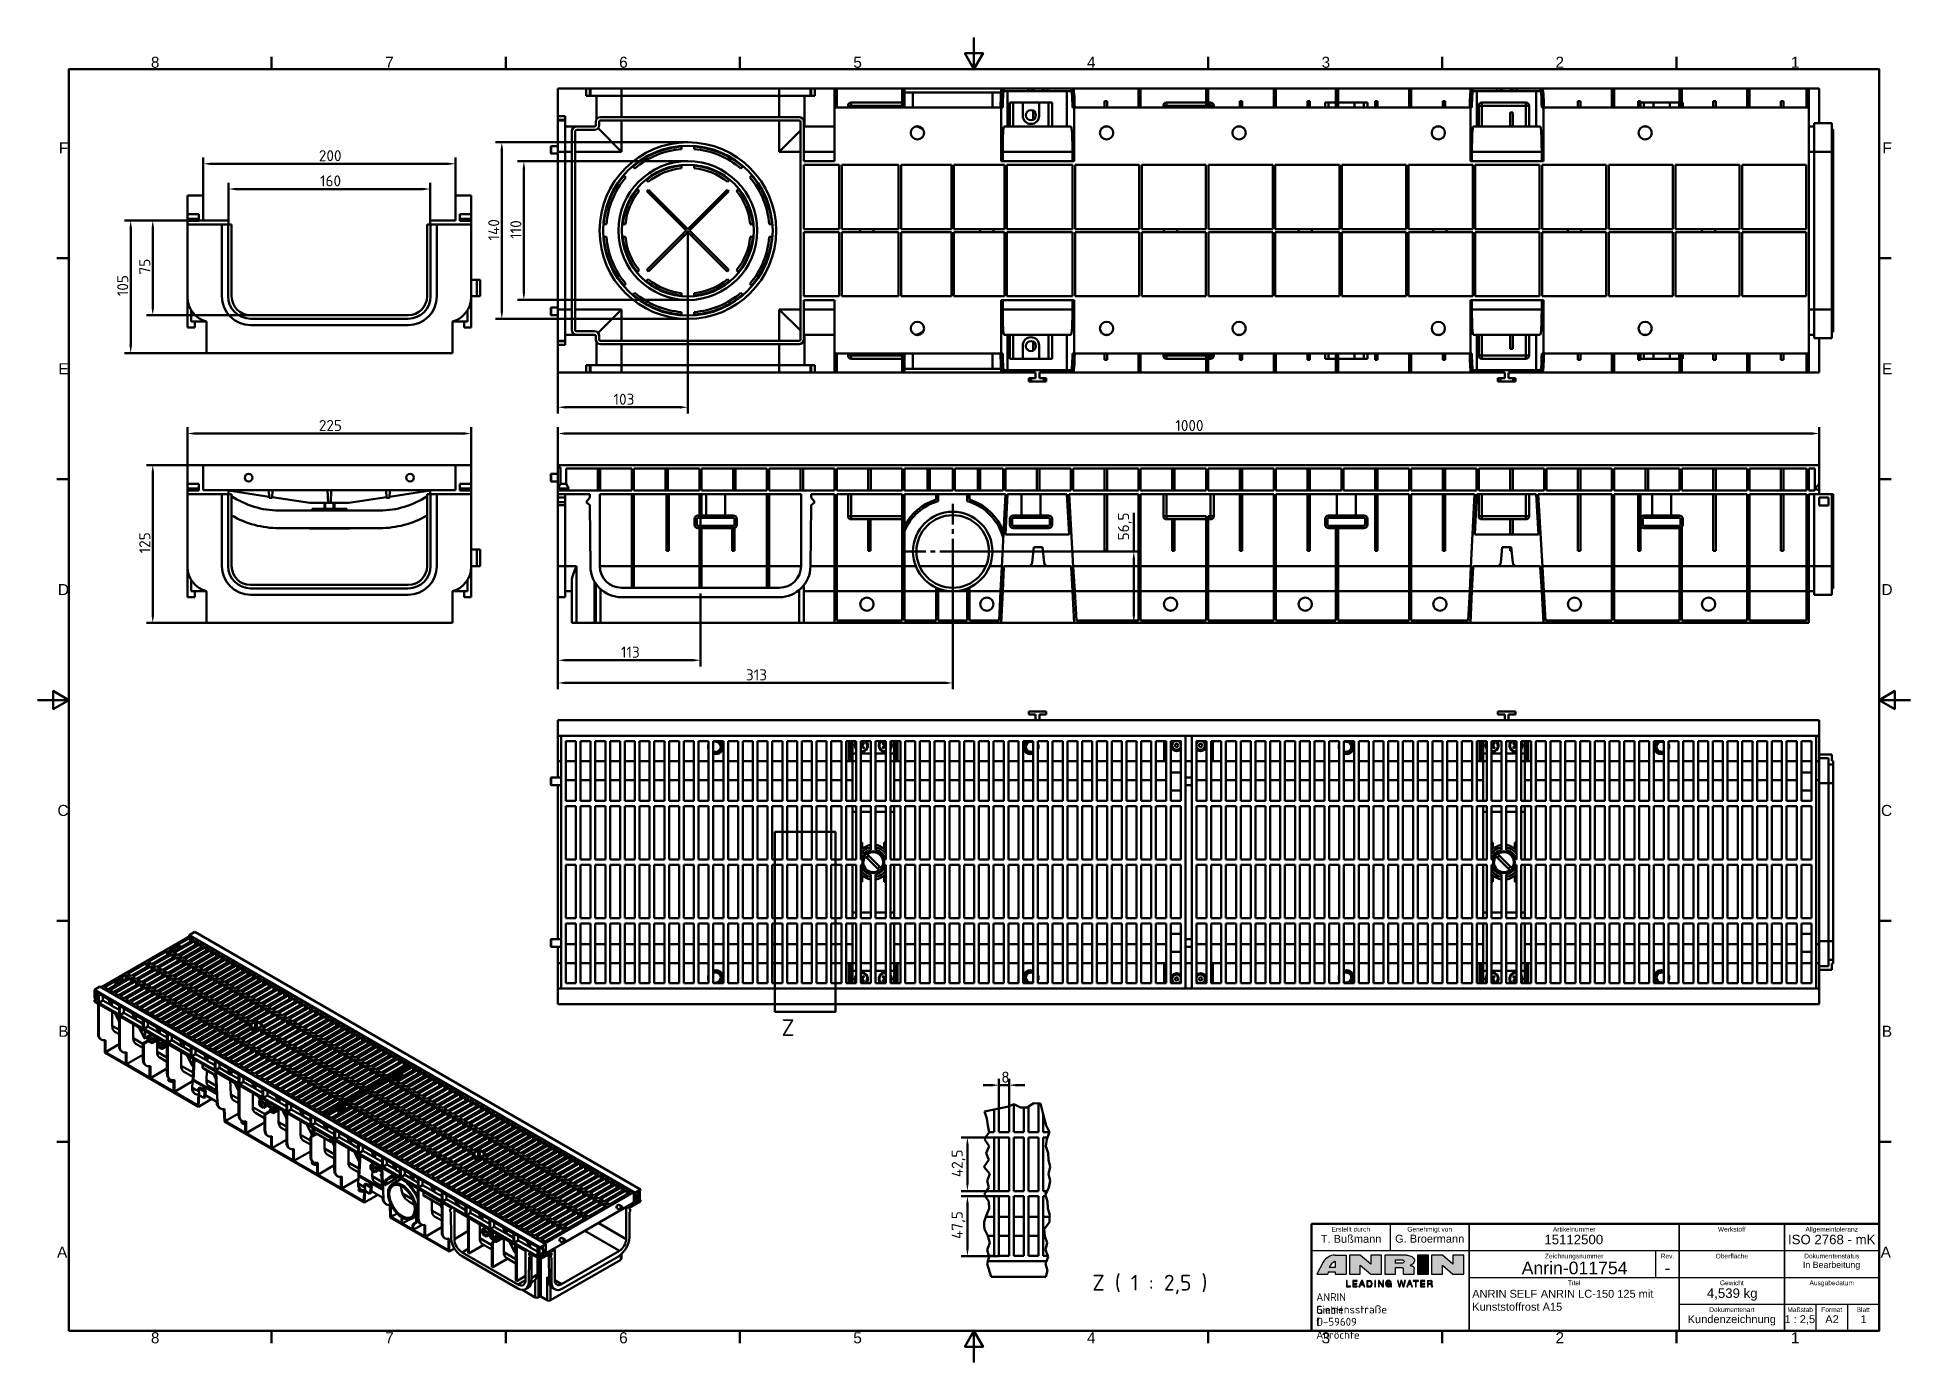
# Model space of a CAD drawing. Header units: millimetres. Extents: x 0 to 1485, y 0 to 1050.
import ezdxf
from ezdxf.enums import TextEntityAlignment as Align

# ---------------------------------------------------------------- set-up
doc = ezdxf.new("R2010")
doc.units = ezdxf.units.MM
doc.header["$LTSCALE"] = 2.5
doc.layers.get('0').update_dxf_attribs({"lineweight": 50})
doc.layers.get('Defpoints').update_dxf_attribs({"lineweight": 50})
for name, color, linetype, lineweight in [('Bemaßung (ISO)', 7, 'Continuous', 50), ('Bruchlinie (ISO)', 7, 'Continuous', 50), ('Detailumgrenzung (ISO)', 7, 'Continuous', 50), ('Mittellinie (ISO)', 7, 'Continuous', 50), ('Mittelpunktmarkierung (ISO)', 7, 'Continuous', 50), ('Rahmen_0', 7, 'Continuous', 50), ('Rahmen_2', 7, 'Continuous', 50), ('Schraffur (ISO)', 7, 'Continuous', 50), ('Sichtbar (ISO)', 7, 'Continuous', 50), ('Sichtbar schmal (ISO)', 7, 'Continuous', 50), ('Skizziergeometrie (ISO)', 7, 'Continuous', 50), ('Symbol (ISO)', 7, 'Continuous', 50), ('Symbole(DIN)', 7, 'Continuous', 50), ('Titel (ISO)', 7, 'Continuous', 50)]:
    doc.layers.add(name, color=color, linetype=linetype, lineweight=lineweight)
doc.styles.add('Aktuell-DIN', font='arial.ttf')
doc.styles.add('Aktuell-DINNach Layer', font='arial.ttf')
doc.styles.add('Bezeichnungstext (DIN)', font='isocpeur.ttf')
doc.styles.add('Textstil36', font='arial.ttf')
doc.styles.add('Textstil50', font='arial.ttf')
doc.styles.add('Textstil53', font='arial.ttf')
doc.styles.add('Textstil60', font='arial.ttf')
doc.styles.add('Textstil94', font='arial.ttf')
doc.styles.add('TXT 3_5', font='isocpeur.ttf')
doc.styles.add('TXT 5_0', font='isocpeur.ttf')
doc.dimstyles.new('Anrin Standard (DIN)', dxfattribs={"dimscale": 2.5, "dimtxt": 3.5, "dimasz": 2.5, "dimexe": 2, "dimexo": 0, "dimgap": 0.8, "dimtad": 1, "dimrnd": 1e-08, "dimtxsty": 'TXT 3_5', "dimcen": 0.09, "dimdle": 10, "dimclrd": 256, "dimclre": 256, "dimclrt": 7, "dimadec": 0, "dimazin": 2, "dimtfac": 0.714286, "dimtmove": 0, "dimatfit": 3, "dimfxl": 1, "dimtolj": 1, "dimlwd": -1, "dimlwe": -1, "dimarcsym": 0})

msp = doc.modelspace()

# ---------------------------------------------------------------- texts
at = {"layer": 'Symbol (ISO)', "color": 7, "insert": (836.31, 54.123), "char_height": 12.5, "attachment_point": 7, "style": 'TXT 5_0'}
msp.add_mtext('Z ( 1 : 2,5 )', dxfattribs=at)

# ---------------------------------------------------------------- blocks, each defined once
blk = doc.blocks.new('Ränder Standardrahmen')
at = {"layer": 'Rahmen_0'}
for p, q in [((74.25, 410), (74.25, 413.9)), ((148.5, 410), (148.5, 413.9)), ((222.75, 410), (222.75, 413.9)), ((371.25, 410), (371.25, 413.9)), ((445.5, 410), (445.5, 413.9)), ((519.75, 410), (519.75, 413.9)), ((10, 350), (6.1, 350)), ((584, 350), (587.9, 350)), ((10, 280), (6.1, 280)), ((584, 280), (587.9, 280)), ((10, 140), (6.1, 140)), ((584, 140), (587.9, 140)), ((10, 70), (6.1, 70)), ((584, 70), (587.9, 70)), ((74.25, 10), (74.25, 6.1)), ((148.5, 10), (148.5, 6.1)), ((222.75, 10), (222.75, 6.1)), ((371.25, 10), (371.25, 6.1)), ((445.5, 10), (445.5, 6.1)), ((519.75, 10), (519.75, 6.1))]:
    blk.add_line(p, q, dxfattribs=at)
at = {"layer": 'Rahmen_0', "flags": 128}
for points in [[(297, 420), (297, 410), (294.11, 415), (299.89, 415), (297, 410)], [(10, 10), (10, 410), (584, 410), (584, 10), (10, 10)], [(0, 210), (10, 210), (5, 212.89), (5, 207.11), (10, 210)], [(594, 210), (584, 210), (589, 212.89), (589, 207.11), (584, 210)], [(297, 0), (297, 10), (294.11, 5), (299.89, 5), (297, 10)]]:
    blk.add_lwpolyline(points, dxfattribs=at)
at = {"layer": 'Rahmen_2', "char_height": 3.5, "attachment_point": 7, "style": 'Aktuell-DINNach Layer'}
for s, insert in [('8', (35.97, 410.34)), ('7', (110.26, 410.4)), ('6', (184.46, 410.34)), ('5', (258.73, 410.34)), ('4', (332.83, 410.4)), ('3', (407.23, 410.34)), ('2', (481.41, 410.4)), ('1', (556.07, 410.4)), ('F', (6.78, 383.25)), ('F', (585.08, 383.25)), ('E', (6.62, 313.25)), ('E', (584.92, 313.25)), ('D', (6.48, 243.25)), ('D', (584.78, 243.25)), ('C', (6.34, 173.19)), ('C', (584.64, 173.19)), ('B', (6.59, 103.25)), ('B', (584.89, 103.25)), ('A', (6.21, 33.25)), ('A', (584.51, 33.25)), ('8', (35.97, 6.04)), ('7', (110.26, 6.1)), ('6', (184.46, 6.04)), ('5', (258.73, 6.04)), ('4', (332.83, 6.1)), ('3', (407.23, 6.04)), ('2', (481.41, 6.1)), ('1', (556.07, 6.1))]:
    blk.add_mtext(s, dxfattribs=dict(at, insert=insert))
blk = doc.blocks.new('Schriftfelder Kundenzeichnung DE')
at = {"layer": 'Schraffur (ISO)'}
h = blk.add_hatch(color=256, dxfattribs=at)
edge = h.paths.add_edge_path(flags=0)
edge.add_line((108.68, 225.34), (110.52, 225.34))
edge.add_line((110.52, 225.34), (110.52, 227.3))
edge.add_arc((111.23, 225.87), 1.6, 116.36131, 117.74822)
edge.add_arc((112.34, 223.75), 3.98, 117.74822, 156.52452)
edge = h.paths.add_edge_path()
edge.add_arc((110.5, 224.99), 4.26, 90, 151.51191)
edge.add_line((106.76, 227.02), (104.71, 223.25))
edge.add_line((104.71, 223.25), (108.17, 223.25))
edge.add_line((108.17, 223.25), (108.3, 223.99))
edge.add_line((108.3, 223.99), (110.52, 223.99))
edge.add_line((110.52, 223.99), (110.52, 223.25))
edge.add_line((110.52, 223.25), (114.05, 223.25))
edge.add_line((114.05, 223.25), (114.05, 229.25))
edge.add_line((114.05, 229.25), (110.5, 229.25))
for points in [[(125.25, 223.25), (121.82, 223.25), (118.51, 226.1), (118.51, 223.25), (115.07, 223.25), (115.07, 229.25), (118.51, 229.25), (121.82, 226.4), (121.82, 229.25), (125.25, 229.25)], [(140.1, 223.25), (136.63, 223.25), (136.63, 229.25), (140.1, 229.25)], [(147.87, 229.25), (151.3, 229.25), (151.3, 223.25), (147.87, 223.25), (144.56, 226.1), (144.56, 223.25), (141.12, 223.25), (141.12, 229.25), (144.56, 229.25), (147.87, 226.4)], [(114.09, 221.22), (114.09, 219.19), (115.44, 219.19), (115.44, 219.42), (114.36, 219.42), (114.36, 221.22)], [(117.54, 220.99), (117.54, 221.22), (116.13, 221.22), (116.13, 219.19), (117.54, 219.19), (117.54, 219.42), (116.4, 219.42), (116.4, 220.09), (117.45, 220.09), (117.45, 220.32), (116.4, 220.32), (116.4, 220.99)], [(123.09, 221.22), (123.09, 219.19), (123.36, 219.19), (123.36, 221.22)], [(124.26, 221.22), (124.26, 219.19), (124.52, 219.19), (124.52, 220.83), (125.59, 219.19), (125.88, 219.19), (125.88, 221.22), (125.63, 221.22), (125.63, 219.58), (124.55, 221.22)], [(132.56, 221.22), (132.16, 219.52), (131.7, 221.22), (131.41, 221.22), (130.95, 219.52), (130.54, 221.22), (130.27, 221.22), (130.81, 219.19), (131.1, 219.19), (131.55, 220.89), (132.01, 219.19), (132.3, 219.19), (132.84, 221.22)], [(135.98, 219.19), (136.25, 219.19), (136.25, 220.99), (136.92, 220.99), (136.92, 221.22), (135.3, 221.22), (135.3, 220.99), (135.98, 220.99)], [(139.02, 219.19), (139.02, 219.42), (137.87, 219.42), (137.87, 220.09), (138.93, 220.09), (138.93, 220.32), (137.87, 220.32), (137.87, 220.99), (139.02, 220.99), (139.02, 221.22), (137.6, 221.22), (137.6, 219.19)]]:
    blk.add_hatch(color=256, dxfattribs=at).paths.add_polyline_path(points)
h = blk.add_hatch(color=256, dxfattribs=at)
edge = h.paths.add_edge_path(flags=0)
edge.add_line((129.64, 227.81), (129.64, 226.69))
edge.add_line((129.64, 226.69), (131.48, 226.69))
edge.add_spline(control_points=[(131.48, 226.69), (131.53, 226.69), (131.63, 226.69), (131.78, 226.72), (131.95, 226.76), (132.11, 226.83), (132.24, 226.93), (132.34, 227.04), (132.4, 227.16), (132.4, 227.29), (132.37, 227.4), (132.29, 227.52), (132.19, 227.61), (132.07, 227.68), (131.96, 227.73), (131.85, 227.76), (131.75, 227.78), (131.63, 227.8), (131.53, 227.8), (131.48, 227.81)], knot_values=[-0.234844, -0.234844, -0.234844, -0.234844, -0.219295, -0.205255, -0.18853, -0.169033, -0.151911, -0.140357, -0.124464, -0.113391, -0.102281, -0.089516, -0.072313, -0.06125, -0.047597, -0.037143, -0.028181, -0.015389, 0, 0, 0, 0], degree=3, periodic=0)
edge.add_line((131.48, 227.81), (129.64, 227.81))
edge = h.paths.add_edge_path()
edge.add_spline(control_points=[(134.32, 226.01), (134.42, 226.05), (134.69, 226.16), (135.12, 226.42), (135.54, 226.86), (135.74, 227.44), (135.62, 228.07), (135.19, 228.6), (134.56, 228.98), (133.83, 229.21), (133.33, 229.24), (133.06, 229.25)], knot_values=[0, 0, 0, 0, 0.032738, 0.089123, 0.15019, 0.210018, 0.266455, 0.334142, 0.409124, 0.482616, 0.561422, 0.561422, 0.561422, 0.561422], degree=3, periodic=0)
edge.add_line((133.06, 229.25), (126.28, 229.25))
edge.add_line((126.28, 229.25), (126.28, 223.25))
edge.add_line((126.28, 223.25), (129.64, 223.25))
edge.add_line((129.64, 223.25), (129.64, 225.34))
edge.add_line((129.64, 225.34), (131.62, 225.34))
edge.add_spline(control_points=[(131.62, 225.34), (131.65, 225.34), (131.71, 225.34), (131.8, 225.31), (131.87, 225.27), (131.93, 225.23), (131.99, 225.19), (132.03, 225.14), (132.07, 225.08), (132.11, 225), (132.15, 224.91), (132.16, 224.82), (132.16, 224.76), (132.16, 224.74)], knot_values=[0, 0, 0, 0, 0.009437, 0.018207, 0.027743, 0.03372, 0.040473, 0.048648, 0.053354, 0.063364, 0.072617, 0.083401, 0.090003, 0.090003, 0.090003, 0.090003], degree=3, periodic=0)
edge.add_line((132.16, 224.74), (132.16, 223.25))
edge.add_line((132.16, 223.25), (135.6, 223.25))
edge.add_line((135.6, 223.25), (135.6, 224.89))
edge.add_spline(control_points=[(135.6, 224.89), (135.6, 224.95), (135.59, 225.05), (135.56, 225.19), (135.51, 225.31), (135.44, 225.44), (135.35, 225.55), (135.24, 225.67), (135.11, 225.77), (134.96, 225.86), (134.82, 225.92), (134.7, 225.96), (134.57, 225.99), (134.44, 226.01), (134.35, 226.01), (134.32, 226.01)], knot_values=[0, 0, 0, 0, 0.017903, 0.03057, 0.042212, 0.057826, 0.072809, 0.085182, 0.106897, 0.121718, 0.138859, 0.150083, 0.159996, 0.179415, 0.188816, 0.188816, 0.188816, 0.188816], degree=3, periodic=0)
h = blk.add_hatch(color=256, dxfattribs=at)
h.paths.add_polyline_path([(119.02, 220.98), (119.38, 220.03), (118.67, 220.03)], flags=0)
h.paths.add_polyline_path([(118.36, 219.19), (118.08, 219.19), (118.87, 221.22), (119.17, 221.22), (119.96, 219.19), (119.69, 219.19), (119.46, 219.8), (118.58, 219.8)])
h = blk.add_hatch(color=256, dxfattribs=at)
edge = h.paths.add_edge_path(flags=0)
edge.add_line((122.02, 220.32), (122.02, 220.09))
edge.add_arc((121.34, 220.09), 0.678, -90, 0, ccw=False)
edge.add_line((121.34, 219.41), (120.89, 219.41))
edge.add_line((120.89, 219.41), (120.89, 221))
edge.add_line((120.89, 221), (121.34, 221))
edge.add_arc((121.34, 220.32), 0.678, 0, 90, ccw=False)
edge = h.paths.add_edge_path()
edge.add_line((122.29, 220.28), (122.29, 220.13))
edge.add_arc((121.35, 220.13), 0.942, -90, 0, ccw=False)
edge.add_line((121.35, 219.19), (120.62, 219.19))
edge.add_line((120.62, 219.19), (120.62, 221.22))
edge.add_line((120.62, 221.22), (121.35, 221.22))
edge.add_arc((121.35, 220.28), 0.942, 0, 90, ccw=False)
h = blk.add_hatch(color=256, dxfattribs=at)
edge = h.paths.add_edge_path()
edge.add_arc((127.43, 220.37), 0.91, 108.7549, 155.98384)
edge.add_arc((127.81, 220.2), 1.33, 155.98384, 187.99143)
edge.add_arc((127.52, 220.16), 1.04, 187.99143, 233.77695)
edge.add_arc((127.44, 220.04), 0.896, 233.77695, 284.14111)
edge.add_arc((127.42, 220.12), 0.976, 284.14111, 316.18124)
edge.add_line((128.12, 219.44), (128.19, 219.19))
edge.add_line((128.19, 219.19), (128.36, 219.19))
edge.add_line((128.36, 219.19), (128.36, 220.26))
edge.add_line((128.36, 220.26), (127.47, 220.26))
edge.add_line((127.47, 220.26), (127.47, 220.03))
edge.add_line((127.47, 220.03), (128.13, 220.03))
edge.add_arc((127.47, 220.02), 0.656, -150.3795, 0.85347, ccw=False)
edge.add_arc((127.74, 220.18), 0.97, 148.16176, 209.6205, ccw=False)
edge.add_arc((127.52, 220.31), 0.708, 78.4441, 148.16176, ccw=False)
edge.add_arc((127.56, 220.49), 0.53, 11.53554, 78.4441, ccw=False)
edge.add_line((128.07, 220.59), (128.32, 220.59))
edge.add_arc((127.6, 220.53), 0.726, 5.21823, 65.66422)
edge.add_arc((127.47, 220.24), 1.05, 65.66422, 108.7549)
h = blk.add_hatch(color=256, dxfattribs=at)
h.paths.add_polyline_path([(134.54, 220.03), (134.18, 220.98), (133.83, 220.03)], flags=0)
h.paths.add_polyline_path([(134.03, 221.22), (133.24, 219.19), (133.52, 219.19), (133.74, 219.8), (134.62, 219.8), (134.85, 219.19), (135.12, 219.19), (134.33, 221.22)])
h = blk.add_hatch(color=256, dxfattribs=at)
edge = h.paths.add_edge_path(flags=0)
edge.add_line((140.77, 221), (140.07, 221))
edge.add_line((140.07, 221), (140.07, 220.28))
edge.add_line((140.07, 220.28), (140.63, 220.28))
edge.add_arc((140.63, 221.15), 0.863, 270, 289.16201)
edge.add_arc((140.82, 220.6), 0.282, 289.16201, 360)
edge.add_line((141.11, 220.6), (141.11, 220.66))
edge.add_arc((140.77, 220.66), 0.335, 0, 90)
edge = h.paths.add_edge_path()
edge.add_line((139.8, 221.22), (139.8, 219.19))
edge.add_line((139.8, 219.19), (140.07, 219.19))
edge.add_line((140.07, 219.19), (140.07, 220.06))
edge.add_line((140.07, 220.06), (140.76, 220.06))
edge.add_arc((140.76, 219.77), 0.284, 12.87715, 90, ccw=False)
edge.add_arc((138.89, 219.35), 2.2, 0.34767, 12.87715, ccw=False)
edge.add_arc((141.42, 219.36), 0.332, 180.34767, 211.11673)
edge.add_line((141.14, 219.19), (141.44, 219.19))
edge.add_arc((141.81, 219.46), 0.463, 190.07605, 216.25101, ccw=False)
edge.add_arc((143.22, 219.71), 1.9, 181.10972, 190.07605, ccw=False)
edge.add_arc((140.45, 219.66), 0.871, 1.10972, 19.97248)
edge.add_arc((140.98, 219.85), 0.316, 19.97248, 85.20144)
edge.add_arc((140.84, 220.66), 0.517, 287.91348, 363.49928)
edge.add_arc((140.8, 220.65), 0.563, 3.49928, 81.28373)
edge.add_arc((140.75, 220.37), 0.852, 81.28373, 90)
edge.add_line((140.75, 221.22), (139.8, 221.22))
at = {"layer": 'Skizziergeometrie (ISO)', "color": 7, "lineweight": 25}
for p, q in [((106.76, 227.02), (104.71, 223.25)), ((110.5, 229.25), (114.05, 229.25)), ((110.52, 227.3), (110.52, 225.34)), ((114.05, 229.25), (114.05, 223.25)), ((115.07, 229.25), (115.07, 223.25)), ((118.51, 229.25), (115.07, 229.25)), ((121.82, 226.4), (118.51, 229.25)), ((118.51, 226.1), (121.82, 223.25)), ((118.51, 223.25), (118.51, 226.1)), ((125.25, 229.25), (121.82, 229.25)), ((121.82, 229.25), (121.82, 226.4)), ((125.25, 223.25), (125.25, 229.25)), ((126.28, 229.25), (126.28, 223.25)), ((133.06, 229.25), (126.28, 229.25)), ((129.64, 227.81), (131.48, 227.81)), ((129.64, 226.69), (129.64, 227.81)), ((131.48, 226.69), (129.64, 226.69)), ((140.1, 229.25), (136.63, 229.25)), ((136.63, 229.25), (136.63, 223.25)), ((140.1, 223.25), (140.1, 229.25)), ((144.56, 229.25), (141.12, 229.25)), ((141.12, 229.25), (141.12, 223.25)), ((147.87, 226.4), (144.56, 229.25)), ((144.56, 223.25), (144.56, 226.1)), ((144.56, 226.1), (147.87, 223.25)), ((147.87, 229.25), (147.87, 226.4)), ((151.3, 229.25), (147.87, 229.25)), ((151.3, 223.25), (151.3, 229.25)), ((104.71, 223.25), (108.17, 223.25)), ((108.3, 223.99), (108.17, 223.25)), ((108.3, 223.99), (110.52, 223.99)), ((110.52, 225.34), (108.68, 225.34)), ((110.52, 223.99), (110.52, 223.25)), ((110.52, 223.25), (114.05, 223.25)), ((114.36, 221.22), (114.09, 221.22)), ((114.09, 221.22), (114.09, 219.19)), ((114.36, 219.42), (114.36, 221.22)), ((115.07, 223.25), (118.51, 223.25)), ((116.13, 221.22), (116.13, 219.19)), ((117.54, 221.22), (116.13, 221.22)), ((116.4, 220.99), (117.54, 220.99)), ((116.4, 220.32), (116.4, 220.99)), ((117.45, 220.32), (116.4, 220.32)), ((116.4, 220.09), (117.45, 220.09)), ((116.4, 219.42), (116.4, 220.09)), ((117.45, 220.09), (117.45, 220.32)), ((117.54, 220.99), (117.54, 221.22)), ((118.87, 221.22), (118.08, 219.19)), ((118.36, 219.19), (118.58, 219.8)), ((118.58, 219.8), (119.46, 219.8)), ((118.67, 220.03), (119.02, 220.98)), ((119.38, 220.03), (118.67, 220.03)), ((119.17, 221.22), (118.87, 221.22)), ((119.02, 220.98), (119.38, 220.03)), ((119.96, 219.19), (119.17, 221.22)), ((119.46, 219.8), (119.69, 219.19)), ((120.62, 221.22), (121.35, 221.22)), ((120.62, 221.22), (120.62, 219.19)), ((120.89, 221), (121.34, 221)), ((120.89, 219.41), (120.89, 221)), ((121.82, 223.25), (125.25, 223.25)), ((122.02, 220.32), (122.02, 220.09)), ((122.29, 220.28), (122.29, 220.2)), ((122.29, 220.13), (122.29, 220.2)), ((123.09, 221.22), (123.09, 219.19)), ((123.36, 221.22), (123.09, 221.22)), ((123.36, 219.19), (123.36, 221.22)), ((124.26, 221.22), (124.26, 219.19)), ((124.55, 221.22), (124.26, 221.22)), ((124.52, 220.83), (125.59, 219.19)), ((124.52, 219.19), (124.52, 220.83)), ((125.63, 219.58), (124.55, 221.22)), ((125.88, 221.22), (125.63, 221.22)), ((125.63, 221.22), (125.63, 219.58)), ((125.88, 219.19), (125.88, 221.22)), ((126.28, 223.25), (129.64, 223.25)), ((128.36, 220.26), (127.47, 220.26)), ((127.47, 220.26), (127.47, 220.03)), ((127.47, 220.03), (128.13, 220.03)), ((128.07, 220.59), (128.32, 220.59)), ((128.36, 219.19), (128.36, 220.26)), ((129.64, 223.25), (129.64, 225.34)), ((129.64, 225.34), (131.62, 225.34)), ((130.27, 221.22), (130.81, 219.19)), ((130.54, 221.22), (130.27, 221.22)), ((130.95, 219.52), (130.54, 221.22)), ((131.41, 221.22), (130.95, 219.52)), ((131.1, 219.19), (131.55, 220.89)), ((131.7, 221.22), (131.41, 221.22)), ((131.55, 220.89), (132.01, 219.19)), ((132.16, 219.52), (131.7, 221.22)), ((132.16, 224.74), (132.16, 223.25)), ((132.16, 223.25), (135.6, 223.25)), ((132.56, 221.22), (132.16, 219.52)), ((132.3, 219.19), (132.84, 221.22)), ((132.84, 221.22), (132.56, 221.22)), ((134.03, 221.22), (133.24, 219.19)), ((133.52, 219.19), (133.74, 219.8)), ((134.62, 219.8), (133.74, 219.8)), ((133.83, 220.03), (134.18, 220.98)), ((134.54, 220.03), (133.83, 220.03)), ((134.33, 221.22), (134.03, 221.22)), ((134.18, 220.98), (134.54, 220.03)), ((135.12, 219.19), (134.33, 221.22)), ((134.62, 219.8), (134.85, 219.19)), ((135.3, 221.22), (135.3, 220.99)), ((136.92, 221.22), (135.3, 221.22)), ((135.3, 220.99), (135.98, 220.99)), ((135.6, 223.25), (135.6, 224.89)), ((135.98, 220.99), (135.98, 219.19)), ((136.25, 219.19), (136.25, 220.99)), ((136.25, 220.99), (136.92, 220.99)), ((136.63, 223.25), (140.1, 223.25)), ((136.92, 220.99), (136.92, 221.22)), ((137.6, 221.22), (137.6, 219.19)), ((139.02, 221.22), (137.6, 221.22)), ((137.87, 220.32), (137.87, 220.99)), ((137.87, 220.99), (139.02, 220.99)), ((138.93, 220.32), (137.87, 220.32)), ((137.87, 219.42), (137.87, 220.09)), ((137.87, 220.09), (138.93, 220.09)), ((138.93, 220.09), (138.93, 220.32)), ((139.02, 220.99), (139.02, 221.22)), ((139.8, 221.22), (139.8, 219.19)), ((139.8, 221.22), (140.75, 221.22)), ((140.07, 220.28), (140.07, 221)), ((140.77, 221), (140.07, 221)), ((140.63, 220.28), (140.07, 220.28)), ((140.07, 219.19), (140.07, 220.06)), ((140.07, 220.06), (140.76, 220.06)), ((141.11, 220.66), (141.11, 220.6)), ((141.12, 223.25), (144.56, 223.25)), ((147.87, 223.25), (151.3, 223.25)), ((114.09, 219.19), (115.44, 219.19)), ((115.44, 219.42), (114.36, 219.42)), ((115.44, 219.19), (115.44, 219.42)), ((116.13, 219.19), (117.54, 219.19)), ((117.54, 219.42), (116.4, 219.42)), ((117.54, 219.19), (117.54, 219.42)), ((118.08, 219.19), (118.36, 219.19)), ((119.69, 219.19), (119.96, 219.19)), ((120.62, 219.19), (121.35, 219.19)), ((121.34, 219.41), (120.89, 219.41)), ((123.09, 219.19), (123.36, 219.19)), ((124.26, 219.19), (124.52, 219.19)), ((125.59, 219.19), (125.88, 219.19)), ((128.12, 219.44), (128.19, 219.19)), ((128.19, 219.19), (128.36, 219.19)), ((130.81, 219.19), (131.1, 219.19)), ((132.01, 219.19), (132.3, 219.19)), ((133.24, 219.19), (133.52, 219.19)), ((134.85, 219.19), (135.12, 219.19)), ((135.98, 219.19), (136.25, 219.19)), ((137.6, 219.19), (139.02, 219.19)), ((139.02, 219.42), (137.87, 219.42)), ((139.02, 219.19), (139.02, 219.42)), ((139.8, 219.19), (140.07, 219.19)), ((141.14, 219.19), (141.44, 219.19))]:
    blk.add_line(p, q, dxfattribs=at)
for centre, radius, start, end in [((110.5, 224.99), 4.26, 90, 151.51191), ((112.34, 223.75), 3.98, 117.74822, 156.52452), ((111.23, 225.87), 1.6, 116.36131, 117.74822), ((121.34, 220.32), 0.678, 0, 90), ((121.34, 220.09), 0.678, 270, 0), ((121.35, 220.28), 0.942, 0, 90), ((121.35, 220.13), 0.942, 270, 0), ((127.81, 220.2), 1.33, 155.98384, 187.99143), ((127.52, 220.16), 1.04, 187.99143, 233.77695), ((127.43, 220.37), 0.91, 108.7549, 155.98384), ((127.74, 220.18), 0.97, 148.16176, 209.6205), ((127.47, 220.02), 0.656, 209.6205, 0.85347), ((127.52, 220.31), 0.708, 78.4441, 148.16176), ((127.47, 220.24), 1.05, 65.66422, 108.7549), ((127.56, 220.49), 0.53, 11.53554, 78.4441), ((127.6, 220.53), 0.726, 5.21823, 65.66422), ((140.63, 221.15), 0.863, 270, 289.16201), ((140.75, 220.37), 0.852, 81.28373, 90), ((140.76, 219.77), 0.284, 12.87715, 90), ((140.77, 220.66), 0.335, 0, 90), ((140.8, 220.65), 0.563, 3.49928, 81.28373), ((140.82, 220.6), 0.282, 289.16201, 0), ((140.84, 220.66), 0.517, 287.91348, 3.49928), ((140.98, 219.85), 0.316, 19.97248, 85.20144), ((138.89, 219.35), 2.2, 0.34767, 12.87715), ((140.45, 219.66), 0.871, 1.10972, 19.97248), ((127.44, 220.04), 0.896, 233.77695, 284.14111), ((127.42, 220.12), 0.976, 284.14111, 316.18124), ((141.42, 219.36), 0.332, 180.34767, 211.11673), ((143.22, 219.71), 1.9, 181.10972, 190.07605), ((141.81, 219.46), 0.463, 190.07605, 216.25101)]:
    blk.add_arc(centre, radius, start, end, dxfattribs=at)
for points in [[(131.48, 227.81), (131.63, 227.8), (131.76, 227.78), (131.85, 227.76), (131.95, 227.73), (132.07, 227.67), (132.17, 227.62), (132.3, 227.5), (132.37, 227.4), (132.4, 227.29), (132.39, 227.18), (132.33, 227.03), (132.25, 226.95), (132.11, 226.84), (131.94, 226.76), (131.77, 226.72), (131.64, 226.7), (131.48, 226.69)], [(133.06, 229.25), (133.85, 229.17), (134.55, 228.95), (135.18, 228.55), (135.59, 228.01), (135.69, 227.46), (135.51, 226.89), (135.1, 226.43), (134.62, 226.14), (134.32, 226.01)], [(134.32, 226.01), (134.41, 226.01), (134.6, 225.98), (134.7, 225.96), (134.8, 225.92), (134.96, 225.86), (135.09, 225.78), (135.26, 225.65), (135.35, 225.56), (135.44, 225.44), (135.51, 225.3), (135.55, 225.19), (135.58, 225.07), (135.6, 224.89)], [(131.62, 225.34), (131.71, 225.33), (131.8, 225.31), (131.88, 225.27), (131.93, 225.23), (131.98, 225.19), (132.04, 225.13), (132.06, 225.09), (132.11, 225), (132.14, 224.91), (132.16, 224.81), (132.16, 224.74)]]:
    blk.add_spline(points, degree=3, dxfattribs=at)
at = {"layer": 'Titel (ISO)', "lineweight": 50}
for p, q in [((283.01, 239.22), (103.01, 239.22)), ((103.01, 239.22), (103.01, 205.22)), ((283.01, 205.22), (283.01, 239.22)), ((103.01, 205.22), (283.01, 205.22))]:
    blk.add_line(p, q, dxfattribs=at)
at = {"layer": 'Titel (ISO)', "lineweight": 25}
for p, q in [((128.01, 239.22), (128.01, 230.72)), ((103.01, 230.72), (283.01, 230.72)), ((212.18, 230.72), (212.18, 222.22)), ((153.01, 222.22), (283.01, 222.22)), ((219.68, 213.72), (283.01, 213.72)), ((263.01, 213.72), (263.01, 205.22)), ((273.01, 213.72), (273.01, 205.22))]:
    blk.add_line(p, q, dxfattribs=at)
at = {"layer": 'Titel (ISO)', "lineweight": 35}
for p, q in [((153.01, 239.22), (153.01, 205.22)), ((219.68, 239.22), (219.68, 205.22)), ((253.01, 239.22), (253.01, 205.22))]:
    blk.add_line(p, q, dxfattribs=at)
at = {"layer": 'Symbole(DIN)', "color": 7, "style": 'Aktuell-DIN'}
for s, insert, char_height, attachment_point in [('\\fArial|b0|i0;Erstellt durch', (115.51, 238.22), 1.5, 2), ('\\fArial|b0|i0;Genehmigt von', (140.51, 238.22), 1.5, 2), ('\\fArial|b0|i0;Artikelnummer', (186.34, 238.22), 1.5, 2), ('\\fArial|b0|i0;Werkstoff', (236.34, 238.22), 1.5, 2), ('\\fArial|b0|i0;Allgemeintoleranz', (268.01, 238.22), 1.5, 2), ('\\fArial|b0|i0;Zeichnungsnummer', (186.34, 229.72), 1.5, 2), ('\\fArial|b0|i0;Oberfläche', (236.34, 229.72), 1.5, 2), ('\\fArial|b0|i0;Dokumentenstatus', (268.01, 229.72), 1.5, 2), ('\\fArial|b0|i0;Titel', (186.34, 221.22), 1.5, 2), ('\\fArial|b0|i0;Gewicht', (236.34, 221.22), 1.5, 2), ('\\fArial|b0|i0;Ausgabedatum', (268.01, 221.22), 1.5, 2), ('\\fArial|b0|i0; ', (174.58, 218.72), 3, 1), ('\\fArial|b0|i0;Dokumentenart', (236.34, 212.72), 1.5, 2), ('\\fArial|b0|i0;Maßstab', (258.01, 212.72), 1.5, 2), ('\\fArial|b0|i0;Format', (268.01, 212.72), 1.5, 2), ('\\fArial|b0|i0;Blatt', (278.01, 212.72), 1.5, 2)]:
    blk.add_mtext(s, dxfattribs=dict(at, insert=insert, char_height=char_height, attachment_point=attachment_point))
for s, insert, char_height, width, attachment_point in [('\\fArial|b0|i0;G. Broermann', (140.51, 235.72), 2.5, 21.9303, 2), ('\\fArial|b0|i0;ISO 2768 - mK', (268.01, 235.72), 3, 27.7157, 2), ('\\fArial|b0|i0;ANRIN SELF', (154.01, 218.26), 2.5, 20.5755, 1), ('\\fArial|b0|i0;Kunststoffrost A15', (154.01, 214.14), 2.5, 28.5347, 1), ('\\fArial|b0|i0;ANRIN LC-150 125 mit ', (175.75, 218.26), 2.5, 36.6806, 1)]:
    blk.add_mtext(s, dxfattribs=dict(at, insert=insert, char_height=char_height, width=width, attachment_point=attachment_point))
at = {"layer": 'Symbole(DIN)', "color": 179, "insert": (215.93, 229.72), "char_height": 1.5, "attachment_point": 2, "style": 'Aktuell-DIN'}
blk.add_mtext('\\fArial|b0|i0;Rev.', dxfattribs=at)
at = {"layer": 'Symbole(DIN)', "color": 7}
for tag, p, height, style in [('AUTOR_001', (105.98, 233.18), 2.5, 'Textstil36'), ('Artikelnummer_001', (176.89, 232.71), 3, 'Textstil60'), ('BAUTEILNUMMER_001', (169.7, 223.2), 4, 'Textstil53'), ('REVISIONSNUMMER_001', (214.99, 223.22), 4, 'Textstil53'), ('VaultStatus_001', (258.88, 225.22), 2, 'Textstil50'), ('MASSE\\P3;_001', (228.42, 215.71), 3, 'Textstil60'), ('Dokumentenart_001', (222.35, 207.72), 2.5, 'Textstil36'), ('Anfänglicher_Ansichtsmaßstab_001', (253.03, 207.71), 2.5, 'Textstil36'), ('Blattgröße_001', (265.97, 207.71), 2.5, 'Textstil36'), ('Blattnummer_001', (277.17, 207.71), 2.5, 'Textstil36')]:
    blk.add_attdef(tag, p, '', height=height, dxfattribs=dict(at, style=style))
for tag, height, style, p in [('MATERIAL', 1.8, 'Textstil94', (236.34, 235.72)), ('Oberfläche', 2.5, 'Textstil36', (236.34, 227.22)), ('GENEHM.DAT._KONSTR.', 3, 'Textstil60', (268.01, 218.72))]:
    blk.add_attdef(tag, text='', height=height, dxfattribs=dict(at, style=style)).set_placement(p, align=Align.TOP_CENTER)
at = {"layer": 'Titel (ISO)', "color": 179, "char_height": 2.5, "attachment_point": 1, "style": 'TXT 5_0'}
for s, insert, width in [('\\fISOCPEUR|b0|i0;ANRIN GmbH', (104.54, 217.22), 16.9116), ('\\fISOCPEUR|b0|i0;Siemensstraße 1', (104.54, 213.3), 21.7572), ('\\fISOCPEUR|b0|i0;D-59609 Anröchte', (104.54, 209.4), 23.9445)]:
    blk.add_mtext(s, dxfattribs=dict(at, insert=insert, width=width))
blk = doc.blocks.new('*D16')
at = {"layer": 'Bemaßung (ISO)', "transparency": 16777216}
for p, q in [((118.9, 711.2), (118.9, 741.2)), ((125.2, 736.2), (337.7, 736.2)), ((343.9, 711.2), (343.9, 741.2))]:
    blk.add_line(p, q, dxfattribs=at)
for points in [[(125.2, 737.2), (125.2, 735.1), (118.9, 736.2)], [(337.7, 737.2), (337.7, 735.1), (343.9, 736.2)]]:
    blk.add_solid(points, dxfattribs=at)
at = {"layer": 'Defpoints', "color": 0, "transparency": 16777216}
for p in [(343.9, 736.2), (118.9, 711.2), (343.9, 711.2)]:
    blk.add_point(p, dxfattribs=at)
at = {"layer": 'Bemaßung (ISO)', "color": 7, "transparency": 16777216, "insert": (223.1, 746.9), "char_height": 8.75, "attachment_point": 1, "style": 'TXT 3_5'}
blk.add_mtext('\\A1;225', dxfattribs=at)
blk = doc.blocks.new('*D17')
at = {"layer": 'Bemaßung (ISO)', "transparency": 16777216}
for p, q in [((118.9, 711.2), (86.4, 711.2)), ((91.4, 704.9), (91.4, 592.4)), ((133.9, 586.2), (86.4, 586.2))]:
    blk.add_line(p, q, dxfattribs=at)
for points in [[(90.4, 704.9), (92.5, 704.9), (91.4, 711.2)], [(90.4, 592.4), (92.5, 592.4), (91.4, 586.2)]]:
    blk.add_solid(points, dxfattribs=at)
at = {"layer": 'Defpoints', "color": 0, "transparency": 16777216}
for p in [(118.9, 711.2), (91.4, 586.2), (133.9, 586.2)]:
    blk.add_point(p, dxfattribs=at)
at = {"layer": 'Bemaßung (ISO)', "color": 7, "transparency": 16777216, "insert": (80.7, 641.2), "char_height": 8.75, "attachment_point": 1, "rotation": 90, "style": 'TXT 3_5'}
blk.add_mtext('\\A1;125', dxfattribs=at)
blk = doc.blocks.new('*D18')
at = {"layer": 'Bemaßung (ISO)', "transparency": 16777216}
for p, q in [((131.4, 904.9), (86.4, 904.9)), ((91.4, 898.7), (91.4, 836.2)), ((168.9, 829.9), (86.4, 829.9))]:
    blk.add_line(p, q, dxfattribs=at)
for points in [[(90.4, 898.7), (92.5, 898.7), (91.4, 904.9)], [(90.4, 836.2), (92.5, 836.2), (91.4, 829.9)]]:
    blk.add_solid(points, dxfattribs=at)
at = {"layer": 'Defpoints', "color": 0, "transparency": 16777216}
for p in [(131.4, 904.9), (91.4, 829.9), (168.9, 829.9)]:
    blk.add_point(p, dxfattribs=at)
at = {"layer": 'Bemaßung (ISO)', "color": 7, "transparency": 16777216, "insert": (80.7, 862.2), "char_height": 8.75, "attachment_point": 1, "rotation": 90, "style": 'TXT 3_5'}
blk.add_mtext('\\A1;75', dxfattribs=at)
blk = doc.blocks.new('*D19')
at = {"layer": 'Bemaßung (ISO)', "transparency": 16777216}
for p, q in [((131.4, 904.9), (68.9, 904.9)), ((73.9, 806.2), (73.9, 898.7)), ((133.9, 799.9), (68.9, 799.9))]:
    blk.add_line(p, q, dxfattribs=at)
for points in [[(72.9, 898.7), (75, 898.7), (73.9, 904.9)], [(72.9, 806.2), (75, 806.2), (73.9, 799.9)]]:
    blk.add_solid(points, dxfattribs=at)
at = {"layer": 'Defpoints', "color": 0, "transparency": 16777216}
for p in [(73.9, 904.9), (131.4, 904.9), (133.9, 799.9)]:
    blk.add_point(p, dxfattribs=at)
at = {"layer": 'Bemaßung (ISO)', "color": 7, "transparency": 16777216, "insert": (63.2, 845), "char_height": 8.75, "attachment_point": 1, "rotation": 90, "style": 'TXT 3_5'}
blk.add_mtext('\\A1;105', dxfattribs=at)
blk = doc.blocks.new('*D20')
at = {"layer": 'Bemaßung (ISO)', "transparency": 16777216}
for p, q in [((151.4, 904.9), (151.4, 934.9)), ((157.7, 929.9), (305.2, 929.9)), ((311.4, 904.9), (311.4, 934.9))]:
    blk.add_line(p, q, dxfattribs=at)
for points in [[(157.7, 930.9), (157.7, 928.9), (151.4, 929.9)], [(305.2, 930.9), (305.2, 928.9), (311.4, 929.9)]]:
    blk.add_solid(points, dxfattribs=at)
at = {"layer": 'Defpoints', "color": 0, "transparency": 16777216}
for p in [(311.4, 929.9), (151.4, 904.9), (311.4, 904.9)]:
    blk.add_point(p, dxfattribs=at)
at = {"layer": 'Bemaßung (ISO)', "color": 7, "transparency": 16777216, "insert": (224, 940.7), "char_height": 8.75, "attachment_point": 1, "style": 'TXT 3_5'}
blk.add_mtext('\\A1;160', dxfattribs=at)
blk = doc.blocks.new('*D21')
at = {"layer": 'Bemaßung (ISO)', "transparency": 16777216}
for p, q in [((131.4, 924.9), (131.4, 954.9)), ((331.4, 924.9), (331.4, 954.9)), ((137.7, 949.9), (325.2, 949.9))]:
    blk.add_line(p, q, dxfattribs=at)
for points in [[(137.7, 950.9), (137.7, 948.9), (131.4, 949.9)], [(325.2, 950.9), (325.2, 948.9), (331.4, 949.9)]]:
    blk.add_solid(points, dxfattribs=at)
at = {"layer": 'Defpoints', "color": 0, "transparency": 16777216}
for p in [(331.4, 949.9), (131.4, 924.9), (331.4, 924.9)]:
    blk.add_point(p, dxfattribs=at)
at = {"layer": 'Bemaßung (ISO)', "color": 7, "transparency": 16777216, "insert": (223.1, 960.7), "char_height": 8.75, "attachment_point": 1, "style": 'TXT 3_5'}
blk.add_mtext('\\A1;200', dxfattribs=at)
blk = doc.blocks.new('*D22')
at = {"layer": 'Bemaßung (ISO)', "transparency": 16777216}
for p, q in [((725.6, 642.7), (725.6, 533.5)), ((412.6, 631), (412.6, 533.5)), ((719.4, 538.5), (418.9, 538.5))]:
    blk.add_line(p, q, dxfattribs=at)
for points in [[(418.9, 539.6), (418.9, 537.5), (412.6, 538.5)], [(719.4, 539.6), (719.4, 537.5), (725.6, 538.5)]]:
    blk.add_solid(points, dxfattribs=at)
at = {"layer": 'Defpoints', "color": 0, "transparency": 16777216}
for p in [(725.6, 642.7), (412.6, 631), (412.6, 538.5)]:
    blk.add_point(p, dxfattribs=at)
at = {"layer": 'Bemaßung (ISO)', "color": 7, "transparency": 16777216, "insert": (561.7, 549.3), "char_height": 8.75, "attachment_point": 1, "style": 'TXT 3_5'}
blk.add_mtext('\\A1;313', dxfattribs=at)
blk = doc.blocks.new('*D23')
at = {"layer": 'Bemaßung (ISO)', "transparency": 16777216}
for p, q in [((412.6, 606.4), (412.6, 551.5)), ((525.6, 599), (525.6, 551.5)), ((519.4, 556.5), (418.9, 556.5))]:
    blk.add_line(p, q, dxfattribs=at)
for points in [[(418.9, 557.5), (418.9, 555.5), (412.6, 556.5)], [(519.4, 557.5), (519.4, 555.5), (525.6, 556.5)]]:
    blk.add_solid(points, dxfattribs=at)
at = {"layer": 'Defpoints', "color": 0, "transparency": 16777216}
for p in [(412.6, 606.4), (525.6, 599), (412.6, 556.5)]:
    blk.add_point(p, dxfattribs=at)
at = {"layer": 'Bemaßung (ISO)', "color": 7, "transparency": 16777216, "insert": (462.6, 567.3), "char_height": 8.75, "attachment_point": 1, "style": 'TXT 3_5'}
blk.add_mtext('\\A1;113', dxfattribs=at)
blk = doc.blocks.new('*D24')
at = {"layer": 'Bemaßung (ISO)', "transparency": 16777216}
for p, q in [((515.6, 897), (515.6, 752)), ((412.6, 834.5), (412.6, 752)), ((509.4, 757), (418.9, 757))]:
    blk.add_line(p, q, dxfattribs=at)
for points in [[(418.9, 758), (418.9, 755.9), (412.6, 757)], [(509.4, 758), (509.4, 755.9), (515.6, 757)]]:
    blk.add_solid(points, dxfattribs=at)
at = {"layer": 'Defpoints', "color": 0, "transparency": 16777216}
for p in [(515.6, 897), (412.6, 834.5), (412.6, 757)]:
    blk.add_point(p, dxfattribs=at)
at = {"layer": 'Bemaßung (ISO)', "color": 7, "transparency": 16777216, "insert": (456.7, 767.7), "char_height": 8.75, "attachment_point": 1, "style": 'TXT 3_5'}
blk.add_mtext('\\A1;103', dxfattribs=at)
blk = doc.blocks.new('*D25')
at = {"layer": 'Bemaßung (ISO)', "transparency": 16777216}
for p, q in [((515.6, 952), (380.6, 952)), ((385.6, 945.7), (385.6, 848.2)), ((515.6, 842), (380.6, 842))]:
    blk.add_line(p, q, dxfattribs=at)
for points in [[(384.6, 945.7), (386.7, 945.7), (385.6, 952)], [(384.6, 848.2), (386.7, 848.2), (385.6, 842)]]:
    blk.add_solid(points, dxfattribs=at)
at = {"layer": 'Defpoints', "color": 0, "transparency": 16777216}
for p in [(515.6, 952), (385.6, 842), (515.6, 842)]:
    blk.add_point(p, dxfattribs=at)
at = {"layer": 'Bemaßung (ISO)', "color": 7, "transparency": 16777216, "insert": (374.9, 890.4), "char_height": 8.75, "attachment_point": 1, "rotation": 90, "style": 'TXT 3_5'}
blk.add_mtext('\\A1;110', dxfattribs=at)
blk = doc.blocks.new('*D26')
at = {"layer": 'Bemaßung (ISO)', "transparency": 16777216}
for p, q in [((515.6, 967), (363.1, 967)), ((368.1, 960.7), (368.1, 833.2)), ((515.6, 827), (363.1, 827))]:
    blk.add_line(p, q, dxfattribs=at)
for points in [[(367.1, 960.7), (369.2, 960.7), (368.1, 967)], [(367.1, 833.2), (369.2, 833.2), (368.1, 827)]]:
    blk.add_solid(points, dxfattribs=at)
at = {"layer": 'Defpoints', "color": 0, "transparency": 16777216}
for p in [(515.6, 967), (368.1, 827), (515.6, 827)]:
    blk.add_point(p, dxfattribs=at)
at = {"layer": 'Bemaßung (ISO)', "color": 7, "transparency": 16777216, "insert": (357.4, 889.1), "char_height": 8.75, "attachment_point": 1, "rotation": 90, "style": 'TXT 3_5'}
blk.add_mtext('\\A1;140', dxfattribs=at)
blk = doc.blocks.new('*D27')
at = {"layer": 'Bemaßung (ISO)', "transparency": 16777216}
for p, q in [((869.2, 642.7), (869.2, 673.2)), ((725.6, 642.7), (874.2, 642.7)), ((869.2, 592.4), (869.2, 636.4)), ((822, 586.2), (874.2, 586.2))]:
    blk.add_line(p, q, dxfattribs=at)
for points in [[(868.2, 636.4), (870.2, 636.4), (869.2, 642.7)], [(868.2, 592.4), (870.2, 592.4), (869.2, 586.2)]]:
    blk.add_solid(points, dxfattribs=at)
at = {"layer": 'Defpoints', "color": 0, "transparency": 16777216}
for p in [(725.6, 642.7), (822, 586.2), (869.2, 586.2)]:
    blk.add_point(p, dxfattribs=at)
at = {"layer": 'Bemaßung (ISO)', "color": 7, "transparency": 16777216, "insert": (856.7, 651.5), "char_height": 8.75, "attachment_point": 1, "rotation": 90, "style": 'TXT 3_5'}
blk.add_mtext('\\A1;56,5', dxfattribs=at)
blk = doc.blocks.new('2DDetail0')
at = {"layer": 'Detailumgrenzung (ISO)', "flags": 128}
blk.add_lwpolyline([(233.89, 111.16), (253.03, 111.16), (253.03, 168.18), (233.89, 168.18), (233.89, 111.16)], dxfattribs=at)
at = {"layer": 'Detailumgrenzung (ISO)', "insert": (235.96, 103.54), "char_height": 5.25, "attachment_point": 7, "style": 'Bezeichnungstext (DIN)'}
blk.add_mtext('Z', dxfattribs=at)
blk = doc.blocks.new('*D29')
at = {"layer": 'Bemaßung (ISO)', "transparency": 16777216}
for p, q in [((762.3, 131.9), (732.3, 131.9)), ((737.3, 90.7), (737.3, 125.7)), ((762.3, 84.4), (732.3, 84.4))]:
    blk.add_line(p, q, dxfattribs=at)
for points in [[(736.3, 125.7), (738.3, 125.7), (737.3, 131.9)], [(736.3, 90.7), (738.3, 90.7), (737.3, 84.4)]]:
    blk.add_solid(points, dxfattribs=at)
at = {"layer": 'Defpoints', "color": 0, "transparency": 16777216}
for p in [(737.3, 131.9), (762.3, 131.9), (762.3, 84.4)]:
    blk.add_point(p, dxfattribs=at)
at = {"layer": 'Bemaßung (ISO)', "color": 7, "transparency": 16777216, "insert": (724.8, 97.9), "char_height": 8.75, "attachment_point": 1, "rotation": 90, "style": 'TXT 3_5'}
blk.add_mtext('\\A1;47,5', dxfattribs=at)
blk = doc.blocks.new('*D30')
at = {"layer": 'Bemaßung (ISO)', "transparency": 16777216}
for p, q in [((762.3, 178.4), (732.3, 178.4)), ((737.3, 142.2), (737.3, 172.2)), ((762.3, 135.9), (732.3, 135.9))]:
    blk.add_line(p, q, dxfattribs=at)
for points in [[(736.3, 172.2), (738.3, 172.2), (737.3, 178.4)], [(736.3, 142.2), (738.3, 142.2), (737.3, 135.9)]]:
    blk.add_solid(points, dxfattribs=at)
at = {"layer": 'Defpoints', "color": 0, "transparency": 16777216}
for p in [(737.3, 178.4), (762.3, 178.4), (762.3, 135.9)]:
    blk.add_point(p, dxfattribs=at)
at = {"layer": 'Bemaßung (ISO)', "color": 7, "transparency": 16777216, "insert": (724.8, 146.9), "char_height": 8.75, "attachment_point": 1, "rotation": 90, "style": 'TXT 3_5'}
blk.add_mtext('\\A1;42,5', dxfattribs=at)
blk = doc.blocks.new('*D31')
at = {"layer": 'Bemaßung (ISO)', "transparency": 16777216}
for p, q in [((762.3, 201.3), (762.3, 224.8)), ((770.3, 203.2), (770.3, 224.8)), ((756.1, 219.8), (749.8, 219.8)), ((770.3, 219.8), (762.3, 219.8)), ((776.6, 219.8), (782.8, 219.8))]:
    blk.add_line(p, q, dxfattribs=at)
for points in [[(756.1, 220.8), (756.1, 218.7), (762.3, 219.8)], [(776.6, 220.8), (776.6, 218.7), (770.3, 219.8)]]:
    blk.add_solid(points, dxfattribs=at)
at = {"layer": 'Defpoints', "color": 0, "transparency": 16777216}
for p in [(762.3, 219.8), (762.3, 201.3), (770.3, 203.2)]:
    blk.add_point(p, dxfattribs=at)
at = {"layer": 'Bemaßung (ISO)', "color": 7, "transparency": 16777216, "insert": (764.1, 230.5), "char_height": 8.75, "attachment_point": 1, "style": 'TXT 3_5'}
blk.add_mtext('\\A1;8', dxfattribs=at)
blk = doc.blocks.new('*D32')
at = {"layer": 'Bemaßung (ISO)', "transparency": 16777216}
for p, q in [((412.6, 711.2), (412.6, 741.2)), ((1406.4, 736.2), (418.9, 736.2)), ((1412.6, 711.2), (1412.6, 741.2))]:
    blk.add_line(p, q, dxfattribs=at)
for points in [[(418.9, 737.2), (418.9, 735.1), (412.6, 736.2)], [(1406.4, 737.2), (1406.4, 735.1), (1412.6, 736.2)]]:
    blk.add_solid(points, dxfattribs=at)
at = {"layer": 'Defpoints', "color": 0, "transparency": 16777216}
for p in [(412.6, 736.2), (412.6, 711.2), (1412.6, 711.2)]:
    blk.add_point(p, dxfattribs=at)
at = {"layer": 'Bemaßung (ISO)', "color": 7, "transparency": 16777216, "insert": (902.1, 746.9), "char_height": 8.75, "attachment_point": 1, "style": 'TXT 3_5'}
blk.add_mtext('\\A1;1000', dxfattribs=at)

# ---------------------------------------------------------------- dimensions: what is measured, and where the dimension line sits
at = {"layer": 'Bemaßung (ISO)'}
for base, p1, p2, angle, override, picture, middle in [((368.132, 826.951), (515.632, 966.951), (515.632, 826.951), 90, {"dimgap": 0.8, "dimdec": 2, "dimtol": 0, "dimlim": 0, "dimtp": 0, "dimtm": 0, "dimtdec": 2, "dimtofl": 0, "dimatfit": 1}, '*D26', (368.132, 896.951)), ((385.632, 841.951), (515.632, 951.951), (515.632, 841.951), 90, {"dimgap": 0.8, "dimdec": 2, "dimtol": 0, "dimlim": 0, "dimtp": 0, "dimtm": 0, "dimtdec": 2, "dimtofl": 0, "dimatfit": 1}, '*D25', (385.632, 896.951)), ((311.438, 929.907), (151.438, 904.907), (311.438, 904.907), 180, {"dimgap": 0.8, "dimdec": 2, "dimtol": 0, "dimlim": 0, "dimtp": 0, "dimtm": 0, "dimtdec": 2, "dimtofl": 0, "dimatfit": 1}, '*D20', (231.438, 929.907)), ((73.938, 904.907), (133.938, 799.907), (131.438, 904.907), 90, {"dimgap": 0.8, "dimdec": 2, "dimtol": 0, "dimlim": 0, "dimtp": 0, "dimtm": 0, "dimtdec": 2, "dimtofl": 0, "dimatfit": 1}, '*D19', (73.938, 852.407)), ((91.438, 829.907), (131.438, 904.907), (168.938, 829.907), 90, {"dimgap": 0.8, "dimdec": 2, "dimtol": 0, "dimlim": 0, "dimtp": 0, "dimtm": 0, "dimtdec": 2, "dimtofl": 0, "dimatfit": 1}, '*D18', (91.438, 867.407)), ((343.938, 736.185), (118.938, 711.185), (343.938, 711.185), 180, {"dimgap": 0.8, "dimdec": 2, "dimtol": 0, "dimlim": 0, "dimtp": 0, "dimtm": 0, "dimtdec": 2, "dimtofl": 0, "dimatfit": 1}, '*D16', (231.438, 736.185)), ((412.632, 736.185), (1412.632, 711.185), (412.632, 711.185), 180, {"dimgap": 0.8, "dimdec": 2, "dimtol": 0, "dimlim": 0, "dimtp": 0, "dimtm": 0, "dimtdec": 2, "dimtofl": 0, "dimatfit": 1}, '*D32', (912.632, 736.185)), ((91.438, 586.185), (118.938, 711.185), (133.938, 586.185), 90, {"dimgap": 0.8, "dimdec": 2, "dimtol": 0, "dimlim": 0, "dimtp": 0, "dimtm": 0, "dimtdec": 2, "dimtofl": 0, "dimatfit": 1}, '*D17', (91.438, 648.685)), ((869.193, 586.185), (725.632, 642.685), (822.007, 586.185), 270, {"dimgap": 0.8, "dimdec": 2, "dimtol": 0, "dimlim": 0, "dimtp": 0, "dimtm": 0, "dimtdec": 2, "dimtofl": 0, "dimatfit": 2}, '*D27', (869.193, 661.39)), ((762.306, 219.765), (770.306, 203.216), (762.306, 201.269), 180, {"dimgap": 0.8, "dimdec": 2, "dimtol": 0, "dimlim": 0, "dimtp": 0, "dimtm": 0, "dimtdec": 2, "dimtofl": 1, "dimatfit": 1}, '*D31', (766.306, 219.765)), ((737.306, 178.415), (762.306, 135.915), (762.306, 178.415), 90, {"dimgap": 0.8, "dimdec": 2, "dimtol": 0, "dimlim": 0, "dimtp": 0, "dimtm": 0, "dimtdec": 2, "dimtofl": 0, "dimatfit": 1}, '*D30', (737.306, 157.165)), ((737.306, 131.915), (762.306, 84.415), (762.306, 131.915), 90, {"dimgap": 0.8, "dimdec": 2, "dimtol": 0, "dimlim": 0, "dimtp": 0, "dimtm": 0, "dimtdec": 2, "dimtofl": 0, "dimatfit": 1}, '*D29', (737.306, 108.165))]:
    dim = msp.add_linear_dim(base=base, p1=p1, p2=p2, angle=angle, dimstyle='Anrin Standard (DIN)', override=override, dxfattribs=at)
    dim.commit()
    dim.dimension.update_dxf_attribs({"geometry": picture, "text_midpoint": middle, "dimtype": 160})
for base, p1, p2, picture, middle in [((331.438, 949.907), (131.438, 924.907), (331.438, 924.907), '*D21', (231.438, 949.907)), ((412.632, 756.951), (515.632, 896.951), (412.632, 834.451), '*D24', (464.132, 756.951)), ((412.632, 538.513), (725.632, 642.685), (412.632, 630.968), '*D22', (569.132, 538.513)), ((412.632, 556.5), (525.632, 599), (412.632, 606.435), '*D23', (469.132, 556.5))]:
    dim = msp.add_linear_dim(base=base, p1=p1, p2=p2, dimstyle='Anrin Standard (DIN)', override={"dimgap": 0.8, "dimdec": 2, "dimtol": 0, "dimlim": 0, "dimtp": 0, "dimtm": 0, "dimtdec": 2, "dimtofl": 0, "dimatfit": 1}, dxfattribs=at)
    dim.commit()
    dim.dimension.update_dxf_attribs({"geometry": picture, "text_midpoint": middle, "dimtype": 160})

# ---------------------------------------------------------------- linework, layer by layer
at = {"layer": 'Bruchlinie (ISO)'}
for p, q in [((750.85, 198.904), (758.609, 200.506)), ((752.707, 193.421), (750.85, 198.904)), ((753.389, 187.938), (752.707, 193.421)), ((758.609, 200.506), (762.306, 201.269)), ((762.306, 201.269), (768.687, 202.587)), ((768.687, 202.587), (770.306, 203.216)), ((770.306, 203.216), (774.004, 204.653)), ((774.004, 204.653), (779.322, 202.184)), ((774.004, 204.653), (774.004, 204.653)), ((779.322, 202.184), (782.004, 202.142)), ((782.004, 202.142), (784.639, 202.1)), ((784.639, 202.1), (785.702, 202.78)), ((785.702, 202.78), (789.957, 205.501)), ((789.957, 205.501), (793.702, 205.375)), ((793.702, 205.375), (795.274, 205.322)), ((795.274, 205.322), (797.399, 196.782)), ((797.399, 196.782), (799.6, 187.938)), ((750.699, 176.973), (751.681, 178.415)), ((751.681, 178.415), (754.402, 182.415)), ((754.429, 182.455), (753.389, 187.938)), ((754.402, 182.415), (754.429, 182.455)), ((799.6, 187.938), (802.258, 182.455)), ((800.712, 178.415), (800.16, 176.973)), ((802.243, 182.415), (800.712, 178.415)), ((802.258, 182.455), (802.243, 182.415)), ((754.507, 171.49), (750.699, 176.973)), ((752.181, 166.007), (754.507, 171.49)), ((754.271, 160.524), (752.181, 166.007)), ((800.16, 176.973), (799.582, 171.49)), ((799.582, 171.49), (801.204, 166.007)), ((801.204, 166.007), (801.537, 160.524)), ((750.488, 155.041), (750.609, 155.215)), ((750.609, 154.895), (750.488, 155.041)), ((750.609, 155.215), (754.271, 160.524)), ((754.997, 149.558), (750.609, 154.895)), ((752.944, 144.076), (754.997, 149.558)), ((801.537, 160.524), (802.901, 155.041)), ((802.901, 155.041), (801.632, 149.558)), ((801.632, 149.558), (802.877, 144.076)), ((750.524, 133.11), (752.421, 135.915)), ((752.421, 135.915), (754.232, 138.593)), ((754.232, 138.593), (752.944, 144.076)), ((800.427, 135.915), (799.052, 133.11)), ((801.738, 138.593), (800.427, 135.915)), ((802.877, 144.076), (801.738, 138.593)), ((751.344, 131.915), (750.524, 133.11)), ((754.287, 127.627), (751.344, 131.915)), ((752.327, 116.661), (754.645, 122.144)), ((754.645, 122.144), (754.287, 127.627)), ((799.052, 133.11), (799.42, 131.915)), ((799.42, 131.915), (800.742, 127.627)), ((800.742, 127.627), (801.142, 122.144)), ((801.142, 122.144), (802.494, 116.661)), ((750.468, 111.179), (750.609, 111.593)), ((750.609, 108.147), (750.468, 111.179)), ((750.609, 111.593), (751.905, 115.415)), ((750.722, 105.696), (750.609, 108.147)), ((753.412, 100.415), (750.722, 105.696)), ((751.905, 115.415), (752.327, 116.661)), ((802.275, 111.179), (798.217, 105.696)), ((798.217, 105.696), (798.648, 100.415)), ((802.444, 115.415), (802.275, 111.179)), ((802.494, 116.661), (802.444, 115.415)), ((752.965, 89.247), (754.965, 94.73)), ((754.338, 84.415), (752.965, 89.247)), ((753.515, 100.213), (753.412, 100.415)), ((754.965, 94.73), (753.515, 100.213)), ((798.648, 100.415), (798.665, 100.213)), ((798.665, 100.213), (800.553, 94.73)), ((800.553, 94.73), (799.286, 89.247)), ((799.286, 89.247), (801.161, 84.415)), ((752.968, 78.282), (753.573, 80.415)), ((756.182, 67.915), (752.968, 78.282)), ((753.573, 80.415), (754.523, 83.764)), ((754.523, 83.764), (754.338, 84.415)), ((800.059, 80.415), (799.195, 78.282)), ((799.195, 78.282), (800.84, 72.799)), ((801.414, 83.764), (800.059, 80.415)), ((801.161, 84.415), (801.414, 83.764)), ((800.84, 72.799), (799.569, 67.915))]:
    msp.add_line(p, q, dxfattribs=at)
at = {"layer": 'Mittellinie (ISO)', "linetype": 'Continuous'}
for p, q in [((525.632, 679.435), (525.632, 685.685)), ((525.632, 660.826), (525.632, 679.435)), ((525.632, 653.326), (525.632, 657.076)), ((525.632, 630.968), (525.632, 649.576)), ((525.632, 620.609), (525.632, 630.968)), ((525.632, 613.109), (525.632, 616.859)), ((525.632, 599), (525.632, 609.359))]:
    msp.add_line(p, q, dxfattribs=at)
at = {"layer": 'Mittelpunktmarkierung (ISO)', "linetype": 'Continuous'}
for p, q in [((725.632, 664.06), (725.632, 680.435)), ((725.632, 656.56), (725.632, 660.31)), ((704.257, 642.685), (687.882, 642.685)), ((711.757, 642.685), (708.007, 642.685)), ((725.632, 642.685), (715.507, 642.685)), ((725.632, 642.685), (725.632, 652.81)), ((725.632, 642.685), (735.757, 642.685)), ((725.632, 642.685), (725.632, 632.56)), ((739.507, 642.685), (743.257, 642.685)), ((747.007, 642.685), (763.382, 642.685)), ((725.632, 628.81), (725.632, 625.06)), ((725.632, 621.31), (725.632, 604.935))]:
    msp.add_line(p, q, dxfattribs=at)
at = {"layer": 'Sichtbar (ISO)'}
for p, q in [((412.632, 987.555), (412.632, 1009.451)), ((412.632, 1009.451), (435.028, 1009.451)), ((435.028, 1009.451), (437.959, 1009.451)), ((435.028, 1009.451), (435.028, 1003.701)), ((437.959, 1003.701), (435.028, 1003.701)), ((437.959, 1009.451), (437.959, 1003.701)), ((437.959, 1009.451), (438.383, 1009.451)), ((438.383, 1003.701), (437.959, 1003.701)), ((463.132, 1009.451), (438.383, 1009.451)), ((438.383, 1003.701), (463.132, 1003.701)), ((443.132, 1003.701), (443.132, 985.071)), ((463.132, 1009.451), (588.132, 1009.451)), ((588.132, 1003.701), (463.132, 1003.701)), ((612.881, 1009.451), (588.132, 1009.451)), ((588.132, 1003.701), (612.881, 1003.701)), ((608.132, 1003.701), (608.132, 979.451)), ((612.881, 1009.451), (613.306, 1009.451)), ((613.306, 1003.701), (612.881, 1003.701)), ((616.237, 1009.451), (613.306, 1009.451)), ((613.306, 1003.701), (613.306, 1009.451)), ((616.237, 1003.701), (613.306, 1003.701)), ((616.237, 1009.451), (632.007, 1009.451)), ((616.237, 1009.451), (616.237, 1003.701)), ((633.757, 1009.451), (632.007, 1009.451)), ((632.007, 1009.451), (632.007, 994.451)), ((633.757, 1009.451), (685.632, 1009.451)), ((633.757, 994.451), (633.757, 1009.451)), ((642.632, 995.951), (642.632, 994.451)), ((685.632, 998.451), (645.132, 998.451)), ((687.382, 1009.451), (685.632, 1009.451)), ((685.632, 1009.451), (685.632, 994.451)), ((687.382, 1009.451), (764.485, 1009.451)), ((687.382, 994.451), (687.382, 1009.451)), ((694.132, 1006.451), (687.382, 1006.451)), ((694.132, 1006.451), (757.132, 1006.451)), ((694.132, 1006.451), (694.132, 994.451)), ((763.955, 1006.451), (757.132, 1006.451)), ((757.132, 1006.451), (757.132, 994.451)), ((766.237, 1009.451), (764.485, 1009.451)), ((766.269, 1009.451), (766.237, 1009.451)), ((785.605, 1009.451), (766.269, 1009.451)), ((766.269, 1007.451), (766.269, 1009.451)), ((785.605, 1007.451), (766.269, 1007.451)), ((769.134, 1007.451), (769.134, 979.451)), ((770.882, 998.451), (770.882, 979.451)), ((773.632, 998.451), (770.882, 998.451)), ((773.632, 998.451), (781.132, 998.451)), ((781.132, 987.951), (781.132, 998.451)), ((781.132, 998.451), (794.132, 998.451)), ((785.605, 1009.451), (788.59, 1009.451)), ((788.59, 1007.451), (785.605, 1007.451)), ((788.59, 1009.451), (789.82, 1009.451)), ((789.82, 1007.451), (788.59, 1007.451)), ((789.82, 1009.451), (796.82, 1009.451)), ((789.82, 1009.451), (789.82, 1007.451)), ((796.82, 1007.451), (789.82, 1007.451)), ((794.132, 998.451), (794.132, 987.951)), ((794.132, 998.451), (801.632, 998.451)), ((796.82, 1009.451), (798.05, 1009.451)), ((796.82, 1009.451), (796.82, 1007.451)), ((798.05, 1007.451), (796.82, 1007.451)), ((798.05, 1009.451), (801.035, 1009.451)), ((801.035, 1007.451), (798.05, 1007.451)), ((819.416, 1009.451), (801.035, 1009.451)), ((819.416, 1007.451), (801.035, 1007.451)), ((804.382, 998.451), (801.632, 998.451)), ((804.382, 998.451), (804.382, 979.451)), ((816.134, 979.451), (816.134, 1007.451)), ((819.416, 1009.451), (819.453, 1009.451)), ((819.416, 1009.451), (819.416, 1007.451)), ((821.206, 1009.451), (819.453, 1009.451)), ((821.206, 1009.451), (872.882, 1009.451)), ((845.945, 999.451), (847.945, 999.451)), ((845.945, 999.451), (845.945, 994.451)), ((847.945, 994.451), (847.945, 999.451)), ((874.632, 1009.451), (872.882, 1009.451)), ((872.882, 1009.451), (872.882, 994.451)), ((874.632, 1009.451), (926.507, 1009.451)), ((874.632, 994.451), (874.632, 1009.451)), ((892.632, 995.951), (892.632, 994.451)), ((926.507, 998.451), (895.132, 998.451)), ((928.257, 1009.451), (926.507, 1009.451)), ((926.507, 1009.451), (926.507, 994.451)), ((928.257, 1009.451), (980.132, 1009.451)), ((928.257, 994.451), (928.257, 1009.451)), ((930.132, 998.451), (928.257, 998.451)), ((932.632, 994.451), (932.632, 995.951)), ((953.195, 999.451), (955.195, 999.451)), ((953.195, 999.451), (953.195, 994.451)), ((955.195, 994.451), (955.195, 999.451)), ((981.882, 1009.451), (980.132, 1009.451)), ((980.132, 1009.451), (980.132, 994.451)), ((981.882, 1009.451), (1029.382, 1009.451)), ((981.882, 994.451), (981.882, 1009.451)), ((1006.82, 999.451), (1008.82, 999.451)), ((1006.82, 999.451), (1006.82, 994.451)), ((1008.82, 994.451), (1008.82, 999.451)), ((1020.882, 998.451), (1020.882, 994.451)), ((1023.632, 998.451), (1020.882, 998.451)), ((1023.632, 998.451), (1029.382, 998.451)), ((1031.132, 1009.451), (1029.382, 1009.451)), ((1029.382, 1009.451), (1029.382, 994.451)), ((1031.132, 1009.451), (1087.382, 1009.451)), ((1031.132, 994.451), (1031.132, 1009.451)), ((1031.132, 998.451), (1044.132, 998.451)), ((1044.132, 998.451), (1051.632, 998.451)), ((1044.132, 998.451), (1044.132, 994.451)), ((1054.382, 998.451), (1051.632, 998.451)), ((1054.382, 998.451), (1054.382, 994.451)), ((1060.445, 999.451), (1062.445, 999.451)), ((1060.445, 999.451), (1060.445, 994.451)), ((1062.445, 994.451), (1062.445, 999.451)), ((1089.132, 1009.451), (1087.382, 1009.451)), ((1087.382, 1009.451), (1087.382, 994.451)), ((1089.132, 1009.451), (1136.485, 1009.451)), ((1089.132, 994.451), (1089.132, 1009.451)), ((1114.07, 999.451), (1116.07, 999.451)), ((1114.07, 999.451), (1114.07, 994.451)), ((1116.07, 994.451), (1116.07, 999.451)), ((1138.237, 1009.451), (1136.485, 1009.451)), ((1138.237, 1009.451), (1138.269, 1009.451)), ((1138.269, 1009.451), (1157.128, 1009.451)), ((1138.269, 1007.451), (1138.269, 1009.451)), ((1157.128, 1007.451), (1138.269, 1007.451)), ((1141.134, 1007.451), (1141.134, 979.451)), ((1142.632, 995.951), (1142.632, 979.451)), ((1180.132, 998.451), (1145.132, 998.451)), ((1157.128, 1009.451), (1160.113, 1009.451)), ((1160.113, 1007.451), (1157.128, 1007.451)), ((1160.113, 1009.451), (1161.343, 1009.451)), ((1161.343, 1007.451), (1160.113, 1007.451)), ((1161.343, 1009.451), (1161.343, 1007.451)), ((1161.343, 1009.451), (1168.343, 1009.451)), ((1168.343, 1007.451), (1161.343, 1007.451)), ((1168.343, 1009.451), (1169.573, 1009.451)), ((1168.343, 1009.451), (1168.343, 1007.451)), ((1169.573, 1007.451), (1168.343, 1007.451)), ((1169.573, 1009.451), (1172.558, 1009.451)), ((1172.558, 1007.451), (1169.573, 1007.451)), ((1172.558, 1009.451), (1191.416, 1009.451)), ((1191.416, 1007.451), (1172.558, 1007.451)), ((1182.632, 979.451), (1182.632, 995.951)), ((1188.134, 979.451), (1188.134, 1007.451)), ((1191.416, 1009.451), (1191.453, 1009.451)), ((1191.416, 1009.451), (1191.416, 1007.451)), ((1193.206, 1009.451), (1191.453, 1009.451)), ((1193.206, 1009.451), (1248.257, 1009.451)), ((1221.32, 999.451), (1223.32, 999.451)), ((1221.32, 999.451), (1221.32, 994.451)), ((1223.32, 994.451), (1223.32, 999.451)), ((1248.257, 1009.451), (1248.257, 994.451)), ((1250.007, 1009.451), (1248.257, 1009.451)), ((1250.007, 1009.451), (1301.882, 1009.451)), ((1250.007, 994.451), (1250.007, 1009.451)), ((1269.132, 999.451), (1270.882, 999.451)), ((1269.132, 994.451), (1269.132, 999.451)), ((1270.882, 999.451), (1270.882, 998.451)), ((1273.632, 998.451), (1270.882, 998.451)), ((1270.882, 998.451), (1270.882, 994.451)), ((1273.632, 998.451), (1281.132, 998.451)), ((1281.132, 998.451), (1294.132, 998.451)), ((1281.132, 994.451), (1281.132, 998.451)), ((1294.132, 998.451), (1301.632, 998.451)), ((1294.132, 998.451), (1294.132, 994.451)), ((1301.882, 998.451), (1301.632, 998.451)), ((1303.632, 1009.451), (1301.882, 1009.451)), ((1301.882, 1009.451), (1301.882, 994.451)), ((1303.632, 1009.451), (1355.507, 1009.451)), ((1303.632, 994.451), (1303.632, 1009.451)), ((1304.382, 998.451), (1303.632, 998.451)), ((1304.382, 998.451), (1304.382, 994.451)), ((1328.57, 999.451), (1330.57, 999.451)), ((1328.57, 999.451), (1328.57, 994.451)), ((1330.57, 994.451), (1330.57, 999.451)), ((1357.257, 1009.451), (1355.507, 1009.451)), ((1355.507, 1009.451), (1355.507, 994.451)), ((1357.257, 1009.451), (1402.632, 1009.451)), ((1357.257, 994.451), (1357.257, 1009.451)), ((1382.195, 999.451), (1384.195, 999.451)), ((1382.195, 999.451), (1382.195, 994.451)), ((1384.195, 994.451), (1384.195, 999.451)), ((1402.632, 1009.451), (1402.632, 994.451)), ((1404.382, 1009.451), (1402.632, 1009.451)), ((1404.382, 1009.451), (1412.632, 1009.451)), ((1404.382, 994.451), (1404.382, 1009.451)), ((1412.632, 1009.451), (1412.632, 982.201)), ((412.632, 984.624), (412.632, 987.555)), ((412.632, 987.555), (418.382, 987.555)), ((418.382, 984.624), (412.632, 984.624)), ((412.632, 984.199), (412.632, 984.624)), ((412.632, 984.199), (412.632, 959.451)), ((418.382, 987.555), (418.382, 984.624)), ((418.382, 984.624), (418.382, 984.199)), ((418.382, 959.451), (418.382, 984.199)), ((442.632, 980.451), (442.632, 983.201)), ((445.382, 980.451), (445.382, 983.201)), ((446.382, 986.951), (603.882, 986.951)), ((446.382, 984.201), (603.882, 984.201)), ((604.882, 983.201), (604.882, 810.701)), ((607.632, 983.201), (607.632, 951.951)), ((632.007, 994.451), (632.007, 951.951)), ((764.007, 994.451), (632.007, 994.451)), ((764.007, 994.451), (764.007, 951.951)), ((765.264, 994.451), (764.007, 994.451)), ((789.458, 984.892), (789.458, 992.01)), ((822.007, 994.451), (820.568, 994.451)), ((822.007, 994.451), (822.007, 951.951)), ((1136.007, 994.451), (822.007, 994.451)), ((1136.007, 994.451), (1136.007, 951.951)), ((1137.264, 994.451), (1136.007, 994.451)), ((1167.695, 990.562), (1169.695, 990.562)), ((1167.695, 979.451), (1167.695, 990.562)), ((1169.695, 979.451), (1169.695, 990.562)), ((1194.007, 994.451), (1192.568, 994.451)), ((1194.007, 994.451), (1194.007, 951.951)), ((1404.382, 994.451), (1194.007, 994.451)), ((1404.382, 799.451), (1404.382, 994.451)), ((1422.632, 982.201), (1408.632, 982.201)), ((1408.632, 959.451), (1408.632, 982.201)), ((1422.632, 959.451), (1422.632, 982.201)), ((418.382, 979.451), (427.382, 979.451)), ((423.632, 818.201), (423.632, 975.701)), ((426.382, 818.201), (426.382, 975.701)), ((427.382, 979.451), (441.632, 979.451)), ((427.382, 976.701), (441.632, 976.701)), ((444.522, 978.061), (463.132, 959.451)), ((588.132, 959.451), (604.882, 976.201)), ((607.632, 978.951), (608.132, 979.451)), ((608.132, 979.451), (632.007, 979.451)), ((696.031, 979.451), (696.306, 979.451)), ((766.269, 979.451), (819.416, 979.451)), ((846.031, 979.451), (849.233, 979.451)), ((847.945, 979.451), (847.945, 979.691)), ((951.031, 979.451), (954.233, 979.451)), ((953.195, 979.67), (953.195, 979.451)), ((1109.031, 979.451), (1112.233, 979.451)), ((1138.269, 979.451), (1191.416, 979.451)), ((1273.031, 979.451), (1276.233, 979.451)), ((1404.382, 979.451), (1408.632, 979.451)), ((1423.632, 977.201), (1422.632, 977.201)), ((1423.632, 959.451), (1423.632, 977.201)), ((407.132, 958.226), (407.132, 963.676)), ((412.632, 963.926), (407.382, 963.926)), ((412.632, 957.976), (407.382, 957.976)), ((412.632, 834.451), (412.632, 959.451)), ((418.382, 959.451), (418.382, 834.451)), ((510.632, 964.014), (510.632, 961.507)), ((520.632, 961.507), (520.632, 964.014)), ((607.632, 951.951), (632.007, 951.951)), ((764.007, 951.951), (822.007, 951.951)), ((765.264, 959.451), (765.264, 951.951)), ((820.568, 951.951), (820.568, 959.451)), ((1136.007, 951.951), (1194.007, 951.951)), ((1137.264, 959.451), (1137.264, 951.951)), ((1192.568, 951.951), (1192.568, 959.451)), ((1408.632, 959.451), (1408.632, 834.451)), ((1422.632, 959.451), (1422.632, 834.451)), ((1423.632, 959.451), (1423.632, 834.451)), ((464.675, 940.836), (466.448, 939.064)), ((473.519, 946.135), (471.746, 947.907)), ((484.167, 935.487), (482.391, 937.263)), ((510.632, 948.961), (510.632, 946.449)), ((520.632, 946.449), (520.632, 948.961)), ((548.873, 937.263), (547.097, 935.487)), ((559.518, 947.907), (557.745, 946.135)), ((564.816, 939.064), (566.589, 940.836)), ((635.632, 948.951), (607.632, 948.951)), ((607.632, 948.951), (607.632, 898.076)), ((635.632, 898.076), (635.632, 948.951)), ((637.632, 948.951), (637.632, 898.076)), ((682.632, 948.951), (637.632, 948.951)), ((682.632, 898.076), (682.632, 948.951)), ((684.632, 948.951), (684.632, 898.076)), ((724.632, 948.951), (684.632, 948.951)), ((724.632, 898.076), (724.632, 948.951)), ((726.632, 948.951), (726.632, 898.076)), ((766.632, 948.951), (726.632, 948.951)), ((766.632, 898.076), (766.632, 948.951)), ((768.632, 948.951), (768.632, 898.076)), ((820.632, 948.951), (768.632, 948.951)), ((820.632, 898.076), (820.632, 948.951)), ((822.632, 948.951), (822.632, 898.076)), ((873.519, 948.951), (822.632, 948.951)), ((873.519, 948.951), (873.519, 898.076)), ((875.519, 898.076), (875.519, 948.951)), ((926.405, 948.951), (875.519, 948.951)), ((926.405, 948.951), (926.405, 898.076)), ((928.405, 898.076), (928.405, 948.951)), ((979.291, 948.951), (928.405, 948.951)), ((979.291, 948.951), (979.291, 898.076)), ((981.291, 898.076), (981.291, 948.951)), ((1032.178, 948.951), (981.291, 948.951)), ((1032.178, 948.951), (1032.178, 898.076)), ((1034.178, 898.076), (1034.178, 948.951)), ((1085.064, 948.951), (1034.178, 948.951)), ((1085.064, 948.951), (1085.064, 898.076)), ((1087.064, 898.076), (1087.064, 948.951)), ((1137.95, 948.951), (1087.064, 948.951)), ((1137.95, 948.951), (1137.95, 898.076)), ((1139.95, 898.076), (1139.95, 948.951)), ((1190.837, 948.951), (1139.95, 948.951)), ((1190.837, 948.951), (1190.837, 898.076)), ((1192.837, 898.076), (1192.837, 948.951)), ((1243.723, 948.951), (1192.837, 948.951)), ((1243.723, 948.951), (1243.723, 898.076)), ((1245.723, 898.076), (1245.723, 948.951)), ((1296.609, 948.951), (1245.723, 948.951)), ((1296.609, 948.951), (1296.609, 898.076)), ((1298.609, 898.076), (1298.609, 948.951)), ((1349.496, 948.951), (1298.609, 948.951)), ((1349.496, 948.951), (1349.496, 898.076)), ((1351.496, 898.076), (1351.496, 948.951)), ((1402.382, 948.951), (1351.496, 948.951)), ((1402.382, 948.951), (1402.382, 898.076)), ((131.438, 924.907), (118.938, 924.907)), ((118.938, 924.907), (118.938, 909.907)), ((131.438, 904.907), (131.438, 924.907)), ((343.938, 924.907), (331.438, 924.907)), ((331.438, 924.907), (331.438, 904.907)), ((343.938, 909.907), (343.938, 924.907)), ((475.32, 930.192), (477.096, 928.416)), ((483.194, 928.152), (484.431, 929.389)), ((511.478, 899.867), (483.194, 928.152)), ((484.431, 929.389), (512.715, 901.105)), ((518.549, 901.105), (546.833, 929.389)), ((548.071, 928.152), (519.786, 899.867)), ((546.833, 929.389), (548.071, 928.152)), ((554.168, 928.416), (555.945, 930.192)), ((118.938, 909.907), (127.938, 909.907)), ((118.938, 906.407), (118.938, 909.907)), ((118.938, 906.407), (127.938, 906.407)), ((118.938, 904.657), (118.938, 906.407)), ((127.938, 909.907), (127.938, 904.657)), ((334.938, 904.657), (334.938, 909.907)), ((334.938, 909.907), (343.938, 909.907)), ((343.938, 906.407), (334.938, 906.407)), ((343.938, 909.907), (343.938, 906.407)), ((343.938, 906.407), (343.938, 904.657)), ((118.938, 904.657), (118.938, 901.907)), ((127.938, 904.657), (118.938, 904.657)), ((118.938, 901.907), (146.188, 901.907)), ((118.938, 844.272), (118.938, 901.907)), ((151.438, 904.907), (131.438, 904.907)), ((151.188, 901.907), (146.188, 901.907)), ((146.188, 901.907), (146.188, 844.907)), ((153.938, 901.907), (151.188, 901.907)), ((151.188, 901.907), (151.188, 844.907)), ((151.438, 901.907), (151.438, 904.907)), ((153.938, 901.907), (153.938, 844.907)), ((308.938, 901.907), (311.688, 901.907)), ((308.938, 844.907), (308.938, 901.907)), ((331.438, 904.907), (311.438, 904.907)), ((311.438, 904.907), (311.438, 901.907)), ((311.688, 901.907), (316.688, 901.907)), ((311.688, 844.907), (311.688, 901.907)), ((316.688, 901.907), (343.938, 901.907)), ((316.688, 844.907), (316.688, 901.907)), ((343.938, 904.657), (334.938, 904.657)), ((343.938, 901.907), (343.938, 904.657)), ((343.938, 844.272), (343.938, 901.907)), ((451.076, 901.951), (448.568, 901.951)), ((448.568, 891.951), (451.076, 891.951)), ((466.134, 901.951), (463.622, 901.951)), ((463.622, 891.951), (466.134, 891.951)), ((483.194, 865.75), (511.478, 894.034)), ((512.715, 892.796), (484.431, 864.512)), ((511.478, 899.867), (512.715, 901.105)), ((514.395, 896.951), (511.478, 899.867)), ((511.478, 894.034), (514.395, 896.951)), ((511.478, 894.034), (512.715, 892.796)), ((512.715, 901.105), (515.632, 898.188)), ((515.632, 895.713), (512.715, 892.796)), ((515.632, 898.188), (518.549, 901.105)), ((518.549, 892.796), (515.632, 895.713)), ((519.786, 899.867), (516.87, 896.951)), ((516.87, 896.951), (519.786, 894.034)), ((518.549, 901.105), (519.786, 899.867)), ((518.549, 892.796), (519.786, 894.034)), ((546.833, 864.512), (518.549, 892.796)), ((519.786, 894.034), (548.071, 865.75)), ((567.642, 901.951), (565.13, 901.951)), ((565.13, 891.951), (567.642, 891.951)), ((582.696, 901.951), (580.189, 901.951)), ((580.189, 891.951), (582.696, 891.951)), ((607.632, 898.076), (635.632, 898.076)), ((635.632, 895.826), (607.632, 895.826)), ((607.632, 895.826), (607.632, 844.951)), ((635.632, 844.951), (635.632, 895.826)), ((637.632, 898.076), (652.382, 898.076)), ((652.382, 895.826), (637.632, 895.826)), ((637.632, 895.826), (637.632, 844.951)), ((652.382, 895.826), (652.382, 898.076)), ((652.382, 898.076), (662.882, 898.076)), ((662.882, 895.826), (652.382, 895.826)), ((662.882, 898.076), (662.882, 895.826)), ((662.882, 898.076), (682.632, 898.076)), ((682.632, 895.826), (662.882, 895.826)), ((682.632, 844.951), (682.632, 895.826)), ((684.632, 898.076), (724.632, 898.076)), ((724.632, 895.826), (684.632, 895.826)), ((684.632, 895.826), (684.632, 844.951)), ((724.632, 844.951), (724.632, 895.826)), ((726.632, 898.076), (747.382, 898.076)), ((747.382, 895.826), (726.632, 895.826)), ((726.632, 895.826), (726.632, 844.951)), ((747.382, 895.826), (747.382, 898.076)), ((747.382, 898.076), (757.882, 898.076)), ((757.882, 895.826), (747.382, 895.826)), ((757.882, 898.076), (757.882, 895.826)), ((757.882, 898.076), (766.632, 898.076)), ((766.632, 895.826), (757.882, 895.826)), ((766.632, 844.951), (766.632, 895.826)), ((768.632, 898.076), (820.632, 898.076)), ((820.632, 895.826), (768.632, 895.826)), ((768.632, 895.826), (768.632, 844.951)), ((820.632, 844.951), (820.632, 895.826)), ((822.632, 898.076), (873.519, 898.076)), ((873.519, 895.826), (822.632, 895.826)), ((822.632, 895.826), (822.632, 844.951)), ((873.519, 895.826), (873.519, 844.951)), ((875.519, 898.076), (893.132, 898.076)), ((893.132, 895.826), (875.519, 895.826)), ((875.519, 844.951), (875.519, 895.826)), ((893.132, 895.826), (893.132, 898.076)), ((893.132, 898.076), (903.632, 898.076)), ((903.632, 895.826), (893.132, 895.826)), ((903.632, 898.076), (903.632, 895.826)), ((903.632, 898.076), (926.405, 898.076)), ((926.405, 895.826), (903.632, 895.826)), ((926.405, 895.826), (926.405, 844.951)), ((928.405, 898.076), (979.291, 898.076)), ((979.291, 895.826), (928.405, 895.826)), ((928.405, 844.951), (928.405, 895.826)), ((979.291, 895.826), (979.291, 844.951)), ((981.291, 898.076), (999.882, 898.076)), ((999.882, 895.826), (981.291, 895.826)), ((981.291, 844.951), (981.291, 895.826)), ((999.882, 895.826), (999.882, 898.076)), ((999.882, 898.076), (1010.382, 898.076)), ((1010.382, 895.826), (999.882, 895.826)), ((1010.382, 898.076), (1010.382, 895.826)), ((1010.382, 898.076), (1032.178, 898.076)), ((1032.178, 895.826), (1010.382, 895.826)), ((1032.178, 895.826), (1032.178, 844.951)), ((1034.178, 898.076), (1085.064, 898.076)), ((1085.064, 895.826), (1034.178, 895.826)), ((1034.178, 844.951), (1034.178, 895.826)), ((1085.064, 895.826), (1085.064, 844.951)), ((1087.064, 898.076), (1106.632, 898.076)), ((1106.632, 895.826), (1087.064, 895.826)), ((1087.064, 844.951), (1087.064, 895.826)), ((1106.632, 895.826), (1106.632, 898.076)), ((1106.632, 898.076), (1117.132, 898.076)), ((1117.132, 895.826), (1106.632, 895.826)), ((1117.132, 898.076), (1117.132, 895.826)), ((1117.132, 898.076), (1137.95, 898.076)), ((1137.95, 895.826), (1117.132, 895.826)), ((1137.95, 895.826), (1137.95, 844.951)), ((1139.95, 898.076), (1190.837, 898.076)), ((1190.837, 895.826), (1139.95, 895.826)), ((1139.95, 844.951), (1139.95, 895.826)), ((1190.837, 895.826), (1190.837, 844.951)), ((1192.837, 898.076), (1213.382, 898.076)), ((1213.382, 895.826), (1192.837, 895.826)), ((1192.837, 844.951), (1192.837, 895.826)), ((1213.382, 895.826), (1213.382, 898.076)), ((1213.382, 898.076), (1223.882, 898.076)), ((1223.882, 895.826), (1213.382, 895.826)), ((1223.882, 898.076), (1223.882, 895.826)), ((1223.882, 898.076), (1243.723, 898.076)), ((1243.723, 895.826), (1223.882, 895.826)), ((1243.723, 895.826), (1243.723, 844.951)), ((1245.723, 898.076), (1296.609, 898.076)), ((1296.609, 895.826), (1245.723, 895.826)), ((1245.723, 844.951), (1245.723, 895.826)), ((1296.609, 895.826), (1296.609, 844.951)), ((1298.609, 898.076), (1319.632, 898.076)), ((1319.632, 895.826), (1298.609, 895.826)), ((1298.609, 844.951), (1298.609, 895.826)), ((1319.632, 895.826), (1319.632, 898.076)), ((1319.632, 898.076), (1330.132, 898.076)), ((1330.132, 895.826), (1319.632, 895.826)), ((1330.132, 898.076), (1330.132, 895.826)), ((1330.132, 898.076), (1349.496, 898.076)), ((1349.496, 895.826), (1330.132, 895.826)), ((1349.496, 895.826), (1349.496, 844.951)), ((1351.496, 898.076), (1402.382, 898.076)), ((1402.382, 895.826), (1351.496, 895.826)), ((1351.496, 844.951), (1351.496, 895.826)), ((1402.382, 895.826), (1402.382, 844.951)), ((477.096, 865.486), (475.32, 863.709)), ((484.431, 864.512), (483.194, 865.75)), ((548.071, 865.75), (546.833, 864.512)), ((555.945, 863.709), (554.168, 865.486)), ((348.438, 857.907), (343.938, 857.907)), ((348.438, 844.907), (348.438, 857.907)), ((350.938, 857.907), (348.438, 857.907)), ((350.938, 857.907), (350.938, 844.907)), ((466.448, 854.838), (464.675, 853.065)), ((471.746, 845.994), (473.519, 847.767)), ((482.391, 856.638), (484.167, 858.415)), ((510.632, 847.453), (510.632, 844.94)), ((520.632, 844.94), (520.632, 847.453)), ((547.097, 858.415), (548.873, 856.638)), ((557.745, 847.767), (559.518, 845.994)), ((566.589, 853.065), (564.816, 854.838)), ((118.938, 844.272), (118.938, 820.157)), ((121.938, 824.907), (121.938, 833.736)), ((340.938, 833.736), (340.938, 824.907)), ((348.438, 844.907), (343.938, 844.907)), ((343.938, 844.272), (343.938, 820.157)), ((350.938, 844.907), (348.438, 844.907)), ((407.132, 830.226), (407.132, 835.676)), ((412.632, 835.926), (407.382, 835.926)), ((412.632, 834.451), (412.632, 809.702)), ((418.382, 809.702), (418.382, 834.451)), ((463.132, 834.451), (444.522, 815.84)), ((510.632, 832.394), (510.632, 829.887)), ((520.632, 829.887), (520.632, 832.394)), ((604.882, 817.701), (588.132, 834.451)), ((635.632, 844.951), (607.632, 844.951)), ((607.632, 841.951), (632.007, 841.951)), ((607.632, 841.951), (607.632, 810.701)), ((632.007, 799.451), (632.007, 841.951)), ((682.632, 844.951), (637.632, 844.951)), ((724.632, 844.951), (684.632, 844.951)), ((766.632, 844.951), (726.632, 844.951)), ((764.007, 799.451), (764.007, 841.951)), ((764.007, 841.951), (822.007, 841.951)), ((765.264, 841.951), (765.264, 834.451)), ((820.632, 844.951), (768.632, 844.951)), ((820.568, 834.451), (820.568, 841.951)), ((822.007, 799.451), (822.007, 841.951)), ((873.519, 844.951), (822.632, 844.951)), ((926.405, 844.951), (875.519, 844.951)), ((979.291, 844.951), (928.405, 844.951)), ((1032.178, 844.951), (981.291, 844.951)), ((1085.064, 844.951), (1034.178, 844.951)), ((1137.95, 844.951), (1087.064, 844.951)), ((1136.007, 799.451), (1136.007, 841.951)), ((1136.007, 841.951), (1194.007, 841.951)), ((1137.264, 841.951), (1137.264, 834.451)), ((1190.837, 844.951), (1139.95, 844.951)), ((1192.568, 834.451), (1192.568, 841.951)), ((1243.723, 844.951), (1192.837, 844.951)), ((1194.007, 799.451), (1194.007, 841.951)), ((1296.609, 844.951), (1245.723, 844.951)), ((1349.496, 844.951), (1298.609, 844.951)), ((1402.382, 844.951), (1351.496, 844.951)), ((1408.632, 811.701), (1408.632, 834.451)), ((1422.632, 811.701), (1422.632, 834.451)), ((1423.632, 816.701), (1423.632, 834.451)), ((118.938, 820.157), (124.688, 820.157)), ((121.938, 824.907), (133.938, 824.907)), ((124.688, 820.157), (124.688, 824.907)), ((133.938, 824.907), (133.938, 799.907)), ((168.938, 829.907), (293.938, 829.907)), ((168.938, 827.157), (293.938, 827.157)), ((168.938, 822.157), (293.938, 822.157)), ((328.938, 799.907), (328.938, 824.907)), ((328.938, 824.907), (340.938, 824.907)), ((338.188, 820.157), (338.188, 824.907)), ((343.938, 820.157), (338.188, 820.157)), ((412.632, 829.976), (407.382, 829.976)), ((441.632, 817.201), (427.382, 817.201)), ((412.632, 809.277), (412.632, 809.702)), ((412.632, 806.346), (412.632, 809.277)), ((412.632, 809.277), (418.382, 809.277)), ((412.632, 784.451), (412.632, 806.346)), ((412.632, 806.346), (418.382, 806.346)), ((418.382, 814.451), (427.382, 814.451)), ((418.382, 809.702), (418.382, 809.277)), ((418.382, 809.277), (418.382, 806.346)), ((441.632, 814.451), (427.382, 814.451)), ((442.632, 810.701), (442.632, 813.451)), ((443.132, 790.201), (443.132, 808.83)), ((445.382, 810.701), (445.382, 813.451)), ((603.882, 809.701), (446.382, 809.701)), ((603.882, 806.951), (446.382, 806.951)), ((608.132, 814.451), (607.632, 814.951)), ((608.132, 814.451), (632.007, 814.451)), ((608.132, 790.201), (608.132, 814.451)), ((696.031, 814.451), (696.306, 814.451)), ((766.269, 814.451), (819.416, 814.451)), ((769.134, 814.451), (769.134, 786.451)), ((770.882, 795.451), (770.882, 814.451)), ((781.132, 795.451), (781.132, 805.951)), ((789.458, 801.892), (789.458, 809.01)), ((794.132, 805.951), (794.132, 795.451)), ((804.382, 795.451), (804.382, 814.451)), ((816.134, 786.451), (816.134, 814.451)), ((846.031, 814.451), (849.233, 814.451)), ((847.945, 814.451), (847.945, 814.21)), ((951.031, 814.451), (954.233, 814.451)), ((953.195, 814.231), (953.195, 814.451)), ((1109.031, 814.451), (1112.233, 814.451)), ((1138.269, 814.451), (1191.416, 814.451)), ((1141.134, 814.451), (1141.134, 786.451)), ((1142.632, 814.451), (1142.632, 797.951)), ((1167.695, 814.451), (1167.695, 803.34)), ((1169.695, 803.34), (1167.695, 803.34)), ((1169.695, 814.451), (1169.695, 803.34)), ((1182.632, 797.951), (1182.632, 814.451)), ((1188.134, 786.451), (1188.134, 814.451)), ((1273.031, 814.451), (1276.233, 814.451)), ((1404.382, 814.451), (1408.632, 814.451)), ((1422.632, 811.701), (1408.632, 811.701)), ((1412.632, 811.701), (1412.632, 784.451)), ((1423.632, 816.701), (1422.632, 816.701)), ((328.938, 799.907), (133.938, 799.907)), ((437.959, 790.201), (435.028, 790.201)), ((435.028, 784.451), (435.028, 790.201)), ((437.959, 784.451), (437.959, 790.201)), ((438.383, 790.201), (437.959, 790.201)), ((438.383, 790.201), (463.132, 790.201)), ((588.132, 790.201), (463.132, 790.201)), ((588.132, 790.201), (612.881, 790.201)), ((613.306, 790.201), (612.881, 790.201)), ((616.237, 790.201), (613.306, 790.201)), ((613.306, 790.201), (613.306, 784.451)), ((616.237, 784.451), (616.237, 790.201)), ((632.007, 799.451), (764.007, 799.451)), ((632.007, 799.451), (632.007, 784.451)), ((633.757, 784.451), (633.757, 799.451)), ((642.632, 799.451), (642.632, 797.951)), ((645.132, 795.451), (685.632, 795.451)), ((685.632, 799.451), (685.632, 784.451)), ((687.382, 784.451), (687.382, 799.451)), ((687.382, 787.451), (694.132, 787.451)), ((694.132, 799.451), (694.132, 787.451)), ((757.132, 787.451), (694.132, 787.451)), ((757.132, 799.451), (757.132, 787.451)), ((757.132, 787.451), (763.955, 787.451)), ((764.007, 799.451), (765.264, 799.451)), ((773.632, 795.451), (770.882, 795.451)), ((773.632, 795.451), (781.132, 795.451)), ((781.132, 795.451), (794.132, 795.451)), ((794.132, 795.451), (801.632, 795.451)), ((804.382, 795.451), (801.632, 795.451)), ((820.568, 799.451), (822.007, 799.451)), ((822.007, 799.451), (1136.007, 799.451)), ((845.945, 794.451), (845.945, 799.451)), ((847.945, 794.451), (845.945, 794.451)), ((847.945, 799.451), (847.945, 794.451)), ((872.882, 799.451), (872.882, 784.451)), ((874.632, 784.451), (874.632, 799.451)), ((892.632, 799.451), (892.632, 797.951)), ((895.132, 795.451), (926.507, 795.451)), ((926.507, 799.451), (926.507, 784.451)), ((928.257, 784.451), (928.257, 799.451)), ((928.257, 795.451), (930.132, 795.451)), ((932.632, 797.951), (932.632, 799.451)), ((953.195, 794.451), (953.195, 799.451)), ((955.195, 794.451), (953.195, 794.451)), ((955.195, 799.451), (955.195, 794.451)), ((980.132, 799.451), (980.132, 784.451)), ((981.882, 784.451), (981.882, 799.451)), ((1006.82, 794.451), (1006.82, 799.451)), ((1008.82, 794.451), (1006.82, 794.451)), ((1008.82, 799.451), (1008.82, 794.451)), ((1020.882, 795.451), (1020.882, 799.451)), ((1023.632, 795.451), (1020.882, 795.451)), ((1023.632, 795.451), (1029.382, 795.451)), ((1029.382, 799.451), (1029.382, 784.451)), ((1031.132, 784.451), (1031.132, 799.451)), ((1031.132, 795.451), (1044.132, 795.451)), ((1044.132, 799.451), (1044.132, 795.451)), ((1044.132, 795.451), (1051.632, 795.451)), ((1054.382, 795.451), (1051.632, 795.451)), ((1054.382, 795.451), (1054.382, 799.451)), ((1060.445, 794.451), (1060.445, 799.451)), ((1062.445, 794.451), (1060.445, 794.451)), ((1062.445, 799.451), (1062.445, 794.451)), ((1087.382, 799.451), (1087.382, 784.451)), ((1089.132, 784.451), (1089.132, 799.451)), ((1114.07, 794.451), (1114.07, 799.451)), ((1116.07, 794.451), (1114.07, 794.451)), ((1116.07, 799.451), (1116.07, 794.451)), ((1136.007, 799.451), (1137.264, 799.451)), ((1145.132, 795.451), (1180.132, 795.451)), ((1192.568, 799.451), (1194.007, 799.451)), ((1194.007, 799.451), (1404.382, 799.451)), ((1221.32, 794.451), (1221.32, 799.451)), ((1223.32, 794.451), (1221.32, 794.451)), ((1223.32, 799.451), (1223.32, 794.451)), ((1248.257, 799.451), (1248.257, 784.451)), ((1250.007, 784.451), (1250.007, 799.451)), ((1269.132, 799.451), (1269.132, 794.451)), ((1270.882, 794.451), (1269.132, 794.451)), ((1270.882, 795.451), (1270.882, 799.451)), ((1270.882, 794.451), (1270.882, 795.451)), ((1273.632, 795.451), (1270.882, 795.451)), ((1273.632, 795.451), (1281.132, 795.451)), ((1281.132, 795.451), (1281.132, 799.451)), ((1281.132, 795.451), (1294.132, 795.451)), ((1294.132, 799.451), (1294.132, 795.451)), ((1294.132, 795.451), (1301.632, 795.451)), ((1301.882, 795.451), (1301.632, 795.451)), ((1301.882, 799.451), (1301.882, 784.451)), ((1303.632, 784.451), (1303.632, 799.451)), ((1304.382, 795.451), (1303.632, 795.451)), ((1304.382, 795.451), (1304.382, 799.451)), ((1328.57, 794.451), (1328.57, 799.451)), ((1330.57, 794.451), (1328.57, 794.451)), ((1330.57, 799.451), (1330.57, 794.451)), ((1355.507, 799.451), (1355.507, 784.451)), ((1357.257, 784.451), (1357.257, 799.451)), ((1382.195, 794.451), (1382.195, 799.451)), ((1384.195, 794.451), (1382.195, 794.451)), ((1384.195, 799.451), (1384.195, 794.451)), ((1402.632, 799.451), (1402.632, 784.451)), ((1404.382, 784.451), (1404.382, 799.451)), ((412.632, 784.451), (435.028, 784.451)), ((435.028, 784.451), (437.959, 784.451)), ((437.959, 784.451), (438.383, 784.451)), ((463.132, 784.451), (438.383, 784.451)), ((463.132, 784.451), (588.132, 784.451)), ((612.881, 784.451), (588.132, 784.451)), ((612.881, 784.451), (613.306, 784.451)), ((616.237, 784.451), (613.306, 784.451)), ((616.237, 784.451), (632.007, 784.451)), ((632.007, 784.451), (633.757, 784.451)), ((633.757, 784.451), (685.632, 784.451)), ((685.632, 784.451), (687.382, 784.451)), ((687.382, 784.451), (764.485, 784.451)), ((764.485, 784.451), (766.237, 784.451)), ((766.269, 784.451), (766.237, 784.451)), ((766.269, 786.451), (819.416, 786.451)), ((766.269, 784.451), (766.269, 786.451)), ((766.269, 784.451), (791.343, 784.451)), ((785.843, 779.951), (787.843, 779.951)), ((785.843, 777.451), (785.843, 779.951)), ((787.843, 777.451), (785.843, 777.451)), ((787.843, 779.951), (791.343, 779.951)), ((787.843, 777.451), (787.843, 779.951)), ((797.843, 777.451), (787.843, 777.451)), ((791.343, 779.951), (791.343, 784.451)), ((794.343, 784.451), (819.416, 784.451)), ((794.343, 779.951), (794.343, 784.451)), ((794.343, 779.951), (797.843, 779.951)), ((797.843, 779.951), (799.843, 779.951)), ((797.843, 777.451), (797.843, 779.951)), ((799.843, 777.451), (797.843, 777.451)), ((799.843, 777.451), (799.843, 779.951)), ((819.416, 786.451), (819.416, 784.451)), ((819.416, 784.451), (819.453, 784.451)), ((819.453, 784.451), (821.206, 784.451)), ((821.206, 784.451), (872.882, 784.451)), ((872.882, 784.451), (874.632, 784.451)), ((874.632, 784.451), (926.507, 784.451)), ((926.507, 784.451), (928.257, 784.451)), ((928.257, 784.451), (980.132, 784.451)), ((980.132, 784.451), (981.882, 784.451)), ((981.882, 784.451), (1029.382, 784.451)), ((1029.382, 784.451), (1031.132, 784.451)), ((1031.132, 784.451), (1087.382, 784.451)), ((1087.382, 784.451), (1089.132, 784.451)), ((1089.132, 784.451), (1136.485, 784.451)), ((1136.485, 784.451), (1138.237, 784.451)), ((1138.237, 784.451), (1138.269, 784.451)), ((1138.269, 786.451), (1191.416, 786.451)), ((1138.269, 784.451), (1138.269, 786.451)), ((1138.269, 784.451), (1163.343, 784.451)), ((1157.843, 779.951), (1159.843, 779.951)), ((1157.843, 777.451), (1157.843, 779.951)), ((1159.843, 777.451), (1157.843, 777.451)), ((1159.843, 779.951), (1163.343, 779.951)), ((1159.843, 777.451), (1159.843, 779.951)), ((1169.843, 777.451), (1159.843, 777.451)), ((1163.343, 779.951), (1163.343, 784.451)), ((1166.343, 784.451), (1191.416, 784.451)), ((1166.343, 779.951), (1166.343, 784.451)), ((1166.343, 779.951), (1169.843, 779.951)), ((1169.843, 779.951), (1171.843, 779.951)), ((1169.843, 777.451), (1169.843, 779.951)), ((1171.843, 777.451), (1169.843, 777.451)), ((1171.843, 777.451), (1171.843, 779.951)), ((1191.416, 786.451), (1191.416, 784.451)), ((1191.416, 784.451), (1191.453, 784.451)), ((1191.453, 784.451), (1193.206, 784.451)), ((1193.206, 784.451), (1248.257, 784.451)), ((1248.257, 784.451), (1250.007, 784.451)), ((1250.007, 784.451), (1301.882, 784.451)), ((1301.882, 784.451), (1303.632, 784.451)), ((1303.632, 784.451), (1355.507, 784.451)), ((1355.507, 784.451), (1357.257, 784.451)), ((1357.257, 784.451), (1402.632, 784.451)), ((1402.632, 784.451), (1404.382, 784.451)), ((1404.382, 784.451), (1412.632, 784.451)), ((131.438, 711.185), (118.938, 711.185)), ((118.938, 711.185), (118.938, 696.185)), ((131.438, 691.185), (131.438, 711.185)), ((131.438, 711.185), (331.438, 711.185)), ((343.938, 711.185), (331.438, 711.185)), ((331.438, 711.185), (331.438, 691.185)), ((343.938, 696.185), (343.938, 711.185)), ((407.132, 698.46), (407.132, 703.91)), ((412.632, 704.16), (407.382, 704.16)), ((412.632, 698.21), (407.382, 698.21)), ((412.632, 709.185), (412.632, 711.185)), ((1412.632, 711.185), (412.632, 711.185)), ((412.632, 709.185), (414.632, 709.185)), ((412.632, 692.685), (412.632, 709.185)), ((414.632, 709.185), (414.632, 696.185)), ((419.257, 696.185), (419.257, 708.435)), ((419.257, 708.435), (471.132, 708.435)), ((444.195, 690.935), (444.195, 708.435)), ((446.195, 708.435), (446.195, 690.935)), ((471.132, 708.435), (471.132, 690.935)), ((472.882, 690.935), (472.882, 708.435)), ((472.882, 708.435), (524.757, 708.435)), ((497.82, 690.935), (497.82, 708.435)), ((499.82, 708.435), (499.82, 690.935)), ((524.757, 708.435), (524.757, 690.935)), ((526.507, 690.935), (526.507, 708.435)), ((526.507, 708.435), (578.382, 708.435)), ((551.445, 690.935), (551.445, 708.435)), ((553.445, 708.435), (553.445, 690.935)), ((578.382, 708.435), (578.382, 690.935)), ((580.132, 690.935), (580.132, 708.435)), ((580.132, 708.435), (632.007, 708.435)), ((605.07, 690.935), (605.07, 708.435)), ((607.07, 708.435), (607.07, 690.935)), ((632.007, 708.435), (632.007, 690.935)), ((633.757, 690.935), (633.757, 708.435)), ((633.757, 708.435), (685.632, 708.435)), ((658.695, 690.935), (658.695, 708.435)), ((660.695, 708.435), (660.695, 690.935)), ((685.632, 708.435), (685.632, 690.935)), ((687.382, 690.935), (687.382, 708.435)), ((687.382, 708.435), (725.632, 708.435)), ((705.632, 690.935), (705.632, 708.435)), ((707.382, 708.435), (707.382, 690.935)), ((725.632, 708.435), (725.632, 690.935)), ((727.382, 690.935), (727.382, 708.435)), ((727.382, 708.435), (765.632, 708.435)), ((745.632, 690.935), (745.632, 708.435)), ((747.382, 708.435), (747.382, 690.935)), ((765.632, 708.435), (765.632, 690.935)), ((767.382, 690.935), (767.382, 708.435)), ((767.382, 708.435), (819.257, 708.435)), ((792.32, 690.935), (792.32, 708.435)), ((794.32, 708.435), (794.32, 690.935)), ((819.257, 708.435), (819.257, 690.935)), ((821.007, 690.935), (821.007, 708.435)), ((821.007, 708.435), (872.882, 708.435)), ((845.945, 690.935), (845.945, 708.435)), ((847.945, 708.435), (847.945, 690.935)), ((872.882, 708.435), (872.882, 690.935)), ((874.632, 690.935), (874.632, 708.435)), ((874.632, 708.435), (926.507, 708.435)), ((899.57, 690.935), (899.57, 708.435)), ((901.57, 708.435), (901.57, 690.935)), ((926.507, 708.435), (926.507, 690.935)), ((928.257, 690.935), (928.257, 708.435)), ((928.257, 708.435), (980.132, 708.435)), ((953.195, 690.935), (953.195, 708.435)), ((955.195, 708.435), (955.195, 690.935)), ((980.132, 708.435), (980.132, 690.935)), ((981.882, 690.935), (981.882, 708.435)), ((981.882, 708.435), (1033.757, 708.435)), ((1006.82, 690.935), (1006.82, 708.435)), ((1008.82, 708.435), (1008.82, 690.935)), ((1033.757, 708.435), (1033.757, 690.935)), ((1035.507, 690.935), (1035.507, 708.435)), ((1035.507, 708.435), (1087.382, 708.435)), ((1060.445, 690.935), (1060.445, 708.435)), ((1062.445, 708.435), (1062.445, 690.935)), ((1087.382, 708.435), (1087.382, 690.935)), ((1089.132, 690.935), (1089.132, 708.435)), ((1089.132, 708.435), (1141.007, 708.435)), ((1114.07, 690.935), (1114.07, 708.435)), ((1116.07, 708.435), (1116.07, 690.935)), ((1141.007, 708.435), (1141.007, 690.935)), ((1142.757, 690.935), (1142.757, 708.435)), ((1142.757, 708.435), (1194.632, 708.435)), ((1167.695, 690.935), (1167.695, 708.435)), ((1169.695, 708.435), (1169.695, 690.935)), ((1194.632, 708.435), (1194.632, 690.935)), ((1196.382, 690.935), (1196.382, 708.435)), ((1196.382, 708.435), (1248.257, 708.435)), ((1221.32, 690.935), (1221.32, 708.435)), ((1223.32, 708.435), (1223.32, 690.935)), ((1248.257, 708.435), (1248.257, 690.935)), ((1250.007, 690.935), (1250.007, 708.435)), ((1250.007, 708.435), (1301.882, 708.435)), ((1274.945, 690.935), (1274.945, 708.435)), ((1276.945, 708.435), (1276.945, 690.935)), ((1301.882, 708.435), (1301.882, 690.935)), ((1303.632, 690.935), (1303.632, 708.435)), ((1303.632, 708.435), (1355.507, 708.435)), ((1328.57, 690.935), (1328.57, 708.435)), ((1330.57, 708.435), (1330.57, 690.935)), ((1355.507, 708.435), (1355.507, 690.935)), ((1357.257, 708.435), (1402.632, 708.435)), ((1357.257, 690.935), (1357.257, 708.435)), ((1382.195, 690.935), (1382.195, 708.435)), ((1384.195, 708.435), (1384.195, 690.935)), ((1402.632, 708.435), (1402.632, 690.935)), ((1404.382, 690.935), (1404.382, 708.435)), ((1404.382, 708.435), (1409.132, 708.435)), ((1409.132, 708.435), (1409.132, 690.935)), ((1412.632, 711.185), (1412.632, 696.185)), ((118.938, 696.185), (127.938, 696.185)), ((118.938, 692.685), (118.938, 696.185)), ((118.938, 692.685), (127.938, 692.685)), ((118.938, 690.935), (118.938, 692.685)), ((118.938, 690.935), (118.938, 688.185)), ((127.938, 690.935), (118.938, 690.935)), ((118.938, 688.185), (146.188, 688.185)), ((118.938, 630.549), (118.938, 688.185)), ((127.938, 696.185), (127.938, 690.935)), ((151.438, 691.185), (131.438, 691.185)), ((151.188, 688.185), (146.188, 688.185)), ((146.188, 688.185), (146.188, 631.185)), ((153.938, 688.185), (151.188, 688.185)), ((151.188, 688.185), (151.188, 631.185)), ((151.438, 688.185), (151.438, 691.185)), ((311.438, 691.185), (151.438, 691.185)), ((151.438, 690.886), (183.693, 686.072)), ((153.938, 688.185), (153.938, 631.185)), ((183.724, 685.185), (183.514, 691.185)), ((183.724, 685.185), (186.153, 685.185)), ((186.362, 691.185), (186.153, 685.185)), ((186.171, 685.702), (216.071, 681.239)), ((230.014, 691.185), (230.364, 681.185)), ((232.513, 681.185), (232.862, 691.185)), ((246.805, 681.239), (276.706, 685.702)), ((276.724, 685.185), (276.514, 691.185)), ((276.724, 685.185), (279.153, 685.185)), ((279.362, 691.185), (279.153, 685.185)), ((279.184, 686.072), (311.438, 690.886)), ((308.938, 688.185), (311.688, 688.185)), ((308.938, 631.185), (308.938, 688.185)), ((331.438, 691.185), (311.438, 691.185)), ((311.438, 691.185), (311.438, 688.185)), ((311.688, 688.185), (316.688, 688.185)), ((311.688, 631.185), (311.688, 688.185)), ((316.688, 688.185), (343.938, 688.185)), ((316.688, 631.185), (316.688, 688.185)), ((334.938, 690.935), (334.938, 696.185)), ((334.938, 696.185), (343.938, 696.185)), ((343.938, 692.685), (334.938, 692.685)), ((343.938, 690.935), (334.938, 690.935)), ((343.938, 696.185), (343.938, 692.685)), ((343.938, 692.685), (343.938, 690.935)), ((343.938, 688.185), (343.938, 690.935)), ((343.938, 630.549), (343.938, 688.185)), ((412.632, 692.685), (414.632, 696.185)), ((412.632, 692.685), (421.257, 692.685)), ((414.632, 690.935), (412.632, 692.685)), ((412.632, 690.935), (412.632, 692.685)), ((412.632, 688.185), (412.632, 690.935)), ((414.632, 690.935), (412.632, 690.935)), ((412.632, 688.185), (437.882, 688.185)), ((412.632, 685.435), (412.632, 688.185)), ((412.632, 681.685), (412.632, 685.435)), ((412.632, 685.435), (418.382, 685.435)), ((414.632, 696.185), (419.257, 696.185)), ((419.257, 690.935), (414.632, 690.935)), ((418.382, 688.185), (418.382, 685.435)), ((418.382, 685.435), (418.382, 681.685)), ((419.257, 696.185), (421.257, 692.685)), ((421.257, 692.685), (419.257, 690.935)), ((471.132, 690.935), (419.257, 690.935)), ((437.906, 685.435), (435.028, 681.685)), ((437.882, 688.185), (437.906, 685.435)), ((445.882, 688.185), (605.382, 688.185)), ((445.882, 688.185), (445.882, 631.185)), ((471.132, 688.185), (471.132, 613.935)), ((524.757, 690.935), (472.882, 690.935)), ((472.882, 613.935), (472.882, 688.185)), ((498.757, 643.185), (498.757, 688.185)), ((500.507, 688.185), (500.507, 643.185)), ((524.757, 688.185), (524.757, 671.185)), ((578.382, 690.935), (526.507, 690.935)), ((526.507, 671.185), (526.507, 688.185)), ((530.132, 671.185), (530.132, 688.185)), ((545.132, 671.185), (545.132, 688.185)), ((578.382, 688.185), (578.382, 613.935)), ((632.007, 690.935), (580.132, 690.935)), ((580.132, 613.935), (580.132, 688.185)), ((605.382, 631.185), (605.382, 688.185)), ((613.358, 685.435), (613.382, 688.185)), ((613.358, 685.435), (616.237, 681.685)), ((613.382, 688.185), (632.007, 688.185)), ((632.007, 630.549), (632.007, 688.185)), ((685.632, 690.935), (633.757, 690.935)), ((633.757, 688.185), (685.632, 688.185)), ((633.757, 688.185), (633.757, 630.549)), ((642.632, 688.185), (642.632, 670.685)), ((685.632, 630.549), (685.632, 688.185)), ((725.632, 690.935), (687.382, 690.935)), ((687.382, 688.185), (767.382, 688.185)), ((687.382, 688.185), (687.382, 630.549)), ((712.382, 683.855), (712.382, 688.185)), ((714.132, 688.185), (714.132, 682.559)), ((765.632, 690.935), (727.382, 690.935)), ((737.132, 682.559), (737.132, 688.185)), ((738.882, 688.185), (738.882, 683.855)), ((764.485, 630.549), (767.382, 688.185)), ((819.257, 690.935), (767.382, 690.935)), ((769.134, 688.185), (767.526, 656.185)), ((769.134, 688.185), (816.134, 688.185)), ((780.132, 671.185), (780.132, 688.185)), ((795.132, 671.185), (795.132, 688.185)), ((816.134, 688.185), (817.977, 656.185)), ((817.887, 688.185), (872.882, 688.185)), ((821.206, 630.549), (817.887, 688.185)), ((872.882, 690.935), (821.007, 690.935)), ((845.945, 688.185), (845.945, 643.185)), ((847.945, 643.185), (847.945, 688.185)), ((872.882, 688.185), (872.882, 630.549)), ((926.507, 690.935), (874.632, 690.935)), ((874.632, 688.185), (980.132, 688.185)), ((874.632, 630.549), (874.632, 688.185)), ((892.632, 688.185), (892.632, 670.685)), ((980.132, 690.935), (928.257, 690.935)), ((932.632, 670.685), (932.632, 688.185)), ((953.195, 688.185), (953.195, 643.185)), ((955.195, 643.185), (955.195, 688.185)), ((980.132, 688.185), (980.132, 630.549)), ((1033.757, 690.935), (981.882, 690.935)), ((981.882, 688.185), (1087.382, 688.185)), ((981.882, 630.549), (981.882, 688.185)), ((1006.82, 688.185), (1006.82, 643.185)), ((1008.82, 643.185), (1008.82, 688.185)), ((1030.132, 671.185), (1030.132, 688.185)), ((1087.382, 690.935), (1035.507, 690.935)), ((1045.132, 671.185), (1045.132, 688.185)), ((1060.445, 688.185), (1060.445, 643.185)), ((1062.445, 643.185), (1062.445, 688.185)), ((1087.382, 630.549), (1087.382, 688.185)), ((1141.007, 690.935), (1089.132, 690.935)), ((1089.132, 688.185), (1139.382, 688.185)), ((1089.132, 688.185), (1089.132, 630.549)), ((1114.07, 688.185), (1114.07, 643.185)), ((1116.07, 643.185), (1116.07, 688.185)), ((1139.382, 688.185), (1136.485, 630.549)), ((1139.526, 656.185), (1141.134, 688.185)), ((1141.134, 688.185), (1188.134, 688.185)), ((1142.632, 688.185), (1142.632, 670.685)), ((1194.632, 690.935), (1142.757, 690.935)), ((1182.632, 670.685), (1182.632, 688.185)), ((1188.134, 688.185), (1189.977, 656.185)), ((1189.887, 688.185), (1248.257, 688.185)), ((1193.206, 630.549), (1189.887, 688.185)), ((1248.257, 690.935), (1196.382, 690.935)), ((1221.32, 688.185), (1221.32, 643.185)), ((1223.32, 643.185), (1223.32, 688.185)), ((1248.257, 688.185), (1248.257, 630.549)), ((1301.882, 690.935), (1250.007, 690.935)), ((1250.007, 688.185), (1355.507, 688.185)), ((1250.007, 630.549), (1250.007, 688.185)), ((1269.132, 643.185), (1269.132, 688.185)), ((1270.882, 688.185), (1270.882, 668.435)), ((1280.132, 671.185), (1280.132, 688.185)), ((1295.132, 671.185), (1295.132, 688.185)), ((1355.507, 690.935), (1303.632, 690.935)), ((1328.57, 688.185), (1328.57, 643.185)), ((1330.57, 643.185), (1330.57, 688.185)), ((1355.507, 688.185), (1355.507, 630.549)), ((1402.632, 690.935), (1357.257, 690.935)), ((1357.257, 688.185), (1402.632, 688.185)), ((1357.257, 630.549), (1357.257, 688.185)), ((1382.195, 688.185), (1382.195, 643.185)), ((1384.195, 643.185), (1384.195, 688.185)), ((1402.632, 688.185), (1402.632, 630.549)), ((1409.132, 690.935), (1404.382, 690.935)), ((1404.382, 688.185), (1412.632, 688.185)), ((1404.382, 630.549), (1404.382, 688.185)), ((1408.632, 688.185), (1408.632, 631.185)), ((1409.382, 692.685), (1412.632, 696.185)), ((1412.632, 690.935), (1409.382, 692.685)), ((1412.632, 696.185), (1412.632, 690.935)), ((1412.632, 690.935), (1412.632, 688.185)), ((1422.632, 688.185), (1412.632, 688.185)), ((1412.632, 685.435), (1419.882, 685.435)), ((1412.632, 679.185), (1412.632, 685.435)), ((1419.882, 685.435), (1419.882, 679.185)), ((1423.632, 688.185), (1422.632, 688.185)), ((1422.632, 688.185), (1422.632, 631.185)), ((1423.632, 688.185), (1423.632, 631.185)), ((191.438, 675.185), (271.438, 675.185)), ((216.809, 681.185), (230.364, 681.185)), ((245.163, 676.375), (217.713, 676.375)), ((217.713, 675.185), (217.713, 676.375)), ((227.438, 681.185), (227.438, 676.375)), ((232.513, 681.185), (230.364, 681.185)), ((232.513, 681.185), (246.067, 681.185)), ((235.438, 681.185), (235.438, 676.375)), ((245.163, 675.185), (245.163, 676.375)), ((412.632, 679.435), (412.632, 681.685)), ((412.632, 681.685), (418.382, 681.685)), ((412.632, 630.968), (412.632, 679.435)), ((418.382, 679.435), (412.632, 679.435)), ((418.382, 681.685), (418.382, 679.435)), ((418.382, 679.435), (418.382, 630.968)), ((435.028, 681.685), (437.959, 679.435)), ((437.959, 679.435), (438.383, 630.968)), ((520.882, 668.435), (520.882, 663.935)), ((522.632, 663.935), (522.632, 668.435)), ((524.757, 671.185), (523.632, 671.185)), ((523.632, 669.435), (551.632, 669.435)), ((524.757, 671.185), (526.507, 671.185)), ((551.632, 671.185), (526.507, 671.185)), ((552.632, 668.435), (552.632, 663.935)), ((554.382, 663.935), (554.382, 668.435)), ((612.881, 630.968), (613.306, 679.435)), ((616.237, 681.685), (613.306, 679.435)), ((770.882, 668.435), (770.882, 663.935)), ((772.632, 663.935), (772.632, 668.435)), ((801.632, 671.185), (773.632, 671.185)), ((773.632, 669.435), (801.632, 669.435)), ((802.632, 668.435), (802.632, 663.935)), ((804.382, 663.935), (804.382, 668.435)), ((926.507, 668.185), (926.507, 670.685)), ((928.257, 670.685), (928.257, 668.185)), ((1020.882, 668.435), (1020.882, 663.935)), ((1022.632, 663.935), (1022.632, 668.435)), ((1051.632, 671.185), (1023.632, 671.185)), ((1023.632, 669.435), (1051.632, 669.435)), ((1052.632, 668.435), (1052.632, 663.935)), ((1054.382, 663.935), (1054.382, 668.435)), ((1270.882, 668.435), (1270.882, 663.935)), ((1272.632, 663.935), (1272.632, 668.435)), ((1301.632, 671.185), (1273.632, 671.185)), ((1273.632, 669.435), (1301.632, 669.435)), ((1302.632, 668.435), (1302.632, 663.935)), ((1304.382, 663.935), (1304.382, 668.435)), ((1419.882, 679.185), (1412.632, 679.185)), ((191.438, 661.185), (271.438, 661.185)), ((219.193, 660.835), (215.938, 660.835)), ((219.588, 660.835), (219.193, 660.835)), ((219.588, 660.835), (219.588, 661.185)), ((219.588, 660.835), (222.287, 660.835)), ((224.786, 660.835), (222.287, 660.835)), ((224.786, 660.835), (238.09, 660.835)), ((240.589, 660.835), (238.09, 660.835)), ((240.589, 660.835), (243.288, 660.835)), ((243.288, 660.835), (243.288, 661.185)), ((243.683, 660.835), (243.288, 660.835)), ((246.938, 660.835), (243.683, 660.835)), ((531.132, 662.935), (523.632, 662.935)), ((523.632, 661.185), (524.757, 661.185)), ((524.757, 661.185), (524.757, 613.935)), ((526.507, 661.185), (524.757, 661.185)), ((526.507, 661.185), (531.132, 661.185)), ((526.507, 613.935), (526.507, 661.185)), ((531.132, 662.935), (544.132, 662.935)), ((531.132, 661.185), (531.132, 662.935)), ((544.132, 661.185), (531.132, 661.185)), ((551.632, 662.935), (544.132, 662.935)), ((544.132, 662.935), (544.132, 661.185)), ((544.132, 661.185), (551.632, 661.185)), ((550.757, 643.185), (550.757, 661.185)), ((552.507, 661.327), (552.507, 643.185)), ((645.132, 668.185), (685.632, 668.185)), ((658.695, 668.185), (658.695, 643.185)), ((660.445, 668.185), (660.445, 643.185)), ((767.526, 656.185), (817.977, 656.185)), ((781.132, 662.935), (773.632, 662.935)), ((773.632, 661.185), (781.132, 661.185)), ((781.132, 662.935), (794.132, 662.935)), ((781.132, 661.185), (781.132, 662.935)), ((794.132, 661.185), (781.132, 661.185)), ((794.132, 662.935), (794.132, 661.185)), ((801.632, 662.935), (794.132, 662.935)), ((794.132, 661.185), (801.632, 661.185)), ((895.132, 668.185), (926.507, 668.185)), ((899.57, 668.185), (899.57, 643.185)), ((901.57, 643.185), (901.57, 668.185)), ((926.507, 668.185), (926.507, 630.549)), ((928.257, 668.185), (926.507, 668.185)), ((928.257, 630.549), (928.257, 668.185)), ((928.257, 668.185), (930.132, 668.185)), ((1031.132, 662.935), (1023.632, 662.935)), ((1023.632, 661.185), (1029.382, 661.185)), ((1029.382, 661.185), (1029.382, 630.549)), ((1031.132, 661.185), (1029.382, 661.185)), ((1031.132, 662.935), (1044.132, 662.935)), ((1031.132, 661.185), (1031.132, 662.935)), ((1044.132, 661.185), (1031.132, 661.185)), ((1031.132, 630.549), (1031.132, 661.185)), ((1044.132, 662.935), (1044.132, 661.185)), ((1051.632, 662.935), (1044.132, 662.935)), ((1044.132, 661.185), (1051.632, 661.185)), ((1189.977, 656.185), (1139.526, 656.185)), ((1145.132, 668.185), (1180.132, 668.185)), ((1167.695, 656.185), (1167.695, 668.185)), ((1169.695, 656.185), (1169.695, 668.185)), ((1270.882, 663.935), (1270.882, 643.185)), ((1281.132, 662.935), (1273.632, 662.935)), ((1273.632, 661.185), (1281.132, 661.185)), ((1281.132, 661.185), (1281.132, 662.935)), ((1281.132, 662.935), (1294.132, 662.935)), ((1294.132, 661.185), (1281.132, 661.185)), ((1301.632, 662.935), (1294.132, 662.935)), ((1294.132, 662.935), (1294.132, 661.185)), ((1294.132, 661.185), (1301.632, 661.185)), ((1301.882, 662.047), (1301.882, 630.549)), ((1301.882, 662.047), (1303.632, 662.047)), ((1303.632, 630.549), (1303.632, 662.047)), ((348.438, 644.185), (343.938, 644.185)), ((348.438, 631.185), (348.438, 644.185)), ((350.938, 644.185), (348.438, 644.185)), ((350.938, 644.185), (350.938, 631.185)), ((500.507, 643.185), (498.757, 643.185)), ((552.507, 643.185), (550.757, 643.185)), ((660.445, 643.185), (658.695, 643.185)), ((788.59, 633.886), (789.82, 646.185)), ((789.82, 646.185), (796.82, 646.185)), ((796.82, 646.185), (798.05, 633.886)), ((847.945, 643.185), (845.945, 643.185)), ((901.57, 643.185), (899.57, 643.185)), ((955.195, 643.185), (953.195, 643.185)), ((1008.82, 643.185), (1006.82, 643.185)), ((1062.445, 643.185), (1060.445, 643.185)), ((1116.07, 643.185), (1114.07, 643.185)), ((1160.113, 633.886), (1161.343, 646.185)), ((1161.343, 646.185), (1168.343, 646.185)), ((1167.695, 643.185), (1167.695, 646.185)), ((1168.643, 643.185), (1167.695, 643.185)), ((1168.343, 646.185), (1169.573, 633.886)), ((1223.32, 643.185), (1221.32, 643.185)), ((1270.882, 643.185), (1269.132, 643.185)), ((1330.57, 643.185), (1328.57, 643.185)), ((1384.195, 643.185), (1382.195, 643.185)), ((118.938, 630.549), (118.938, 606.435)), ((348.438, 631.185), (343.938, 631.185)), ((343.938, 630.549), (343.938, 606.435)), ((350.938, 631.185), (348.438, 631.185)), ((412.632, 630.968), (412.632, 606.435)), ((418.382, 606.435), (418.382, 630.968)), ((632.007, 630.549), (632.007, 611.185)), ((633.757, 611.185), (633.757, 630.549)), ((685.632, 630.549), (685.632, 611.185)), ((687.382, 611.185), (687.382, 630.549)), ((764.485, 630.549), (763.512, 611.185)), ((765.264, 611.185), (766.237, 630.549)), ((766.269, 631.185), (766.237, 630.549)), ((785.605, 631.185), (766.269, 631.185)), ((819.416, 631.185), (801.035, 631.185)), ((819.416, 631.185), (819.453, 630.549)), ((819.453, 630.549), (820.568, 611.185)), ((822.321, 611.185), (821.206, 630.549)), ((872.882, 630.549), (872.882, 611.185)), ((874.632, 611.185), (874.632, 630.549)), ((926.507, 630.549), (926.507, 611.185)), ((928.257, 611.185), (928.257, 630.549)), ((980.132, 630.549), (980.132, 611.185)), ((981.882, 611.185), (981.882, 630.549)), ((1029.382, 630.549), (1029.382, 611.185)), ((1031.132, 611.185), (1031.132, 630.549)), ((1087.382, 630.549), (1087.382, 611.185)), ((1089.132, 611.185), (1089.132, 630.549)), ((1136.485, 630.549), (1135.512, 611.185)), ((1137.264, 611.185), (1138.237, 630.549)), ((1138.237, 630.549), (1138.269, 631.185)), ((1138.269, 631.185), (1157.128, 631.185)), ((1172.558, 631.185), (1191.416, 631.185)), ((1191.416, 631.185), (1191.453, 630.549)), ((1191.453, 630.549), (1192.568, 611.185)), ((1194.321, 611.185), (1193.206, 630.549)), ((1248.257, 630.549), (1248.257, 611.185)), ((1250.007, 611.185), (1250.007, 630.549)), ((1301.882, 630.549), (1301.882, 611.185)), ((1303.632, 611.185), (1303.632, 630.549)), ((1355.507, 630.549), (1355.507, 611.185)), ((1357.257, 611.185), (1357.257, 630.549)), ((1402.632, 630.549), (1402.632, 611.185)), ((1404.382, 611.185), (1404.382, 630.549)), ((1408.632, 608.435), (1408.632, 631.185)), ((1422.632, 608.435), (1422.632, 631.185)), ((1423.632, 613.435), (1423.632, 631.185)), ((121.938, 611.185), (121.938, 620.014)), ((121.938, 611.185), (133.938, 611.185)), ((124.688, 606.435), (124.688, 611.185)), ((133.938, 611.185), (133.938, 586.185)), ((168.938, 616.185), (293.938, 616.185)), ((168.938, 613.435), (293.938, 613.435)), ((328.938, 586.185), (328.938, 611.185)), ((328.938, 611.185), (340.938, 611.185)), ((338.188, 606.435), (338.188, 611.185)), ((340.938, 620.014), (340.938, 611.185)), ((418.382, 611.185), (423.632, 611.185)), ((423.632, 586.185), (423.632, 619.525)), ((442.632, 586.185), (442.632, 617.317)), ((463.132, 613.935), (588.132, 613.935)), ((607.632, 586.185), (607.632, 615.943)), ((607.632, 611.185), (632.007, 611.185)), ((633.757, 611.185), (632.007, 611.185)), ((632.007, 586.185), (632.007, 611.185)), ((633.757, 611.185), (685.632, 611.185)), ((633.757, 611.185), (633.757, 587.935)), ((685.632, 587.935), (685.632, 611.185)), ((685.632, 611.185), (687.382, 611.185)), ((687.382, 611.185), (712.382, 611.185)), ((687.382, 611.185), (687.382, 587.935)), ((712.382, 597.935), (712.382, 614.107)), ((714.132, 613.359), (714.132, 597.935)), ((714.132, 611.185), (725.632, 611.185)), ((725.632, 611.185), (737.132, 611.185)), ((737.132, 597.935), (737.132, 613.359)), ((738.882, 614.107), (738.882, 597.935)), ((738.882, 611.185), (763.512, 611.185)), ((762.343, 587.935), (763.512, 611.185)), ((763.512, 611.185), (765.264, 611.185)), ((765.264, 611.185), (764.007, 586.185)), ((765.264, 611.185), (820.568, 611.185)), ((822.007, 586.185), (820.568, 611.185)), ((820.568, 611.185), (822.321, 611.185)), ((822.321, 611.185), (872.882, 611.185)), ((822.321, 611.185), (823.659, 587.935)), ((872.882, 611.185), (874.632, 611.185)), ((872.882, 587.935), (872.882, 611.185)), ((874.632, 611.185), (926.507, 611.185)), ((874.632, 611.185), (874.632, 587.935)), ((926.507, 611.185), (928.257, 611.185)), ((926.507, 587.935), (926.507, 611.185)), ((928.257, 611.185), (980.132, 611.185)), ((928.257, 611.185), (928.257, 587.935)), ((980.132, 611.185), (981.882, 611.185)), ((980.132, 587.935), (980.132, 611.185)), ((981.882, 611.185), (1029.382, 611.185)), ((981.882, 611.185), (981.882, 587.935)), ((1029.382, 611.185), (1031.132, 611.185)), ((1029.382, 587.935), (1029.382, 611.185)), ((1031.132, 611.185), (1087.382, 611.185)), ((1031.132, 611.185), (1031.132, 587.935)), ((1087.382, 611.185), (1089.132, 611.185)), ((1087.382, 587.935), (1087.382, 611.185)), ((1089.132, 611.185), (1135.512, 611.185)), ((1089.132, 611.185), (1089.132, 587.935)), ((1134.343, 587.935), (1135.512, 611.185)), ((1135.512, 611.185), (1137.264, 611.185)), ((1137.264, 611.185), (1136.007, 586.185)), ((1137.264, 611.185), (1192.568, 611.185)), ((1192.568, 611.185), (1194.321, 611.185)), ((1194.007, 586.185), (1192.568, 611.185)), ((1194.321, 611.185), (1248.257, 611.185)), ((1194.321, 611.185), (1195.659, 587.935)), ((1248.257, 611.185), (1250.007, 611.185)), ((1248.257, 587.935), (1248.257, 611.185)), ((1250.007, 611.185), (1301.882, 611.185)), ((1250.007, 611.185), (1250.007, 587.935)), ((1301.882, 611.185), (1303.632, 611.185)), ((1301.882, 587.935), (1301.882, 611.185)), ((1303.632, 611.185), (1355.507, 611.185)), ((1303.632, 611.185), (1303.632, 587.935)), ((1355.507, 611.185), (1357.257, 611.185)), ((1355.507, 587.935), (1355.507, 611.185)), ((1357.257, 611.185), (1402.632, 611.185)), ((1357.257, 611.185), (1357.257, 587.935)), ((1402.632, 611.185), (1404.382, 611.185)), ((1402.632, 587.935), (1402.632, 611.185)), ((1404.382, 611.185), (1408.632, 611.185)), ((1404.382, 611.185), (1404.382, 586.185)), ((1423.632, 613.435), (1422.632, 613.435)), ((118.938, 606.435), (124.688, 606.435)), ((168.938, 608.435), (293.938, 608.435)), ((343.938, 606.435), (338.188, 606.435)), ((412.632, 606.435), (418.382, 606.435)), ((463.132, 606.435), (588.132, 606.435)), ((712.382, 594.935), (712.382, 597.935)), ((714.132, 597.935), (712.382, 597.935)), ((712.382, 587.935), (712.382, 594.935)), ((714.132, 597.935), (714.132, 594.935)), ((714.132, 594.935), (714.132, 587.935)), ((737.132, 594.935), (737.132, 597.935)), ((738.882, 597.935), (737.132, 597.935)), ((737.132, 594.935), (737.132, 587.935)), ((738.882, 597.935), (738.882, 594.935)), ((738.882, 587.935), (738.882, 594.935)), ((1422.632, 608.435), (1408.632, 608.435)), ((328.938, 586.185), (133.938, 586.185)), ((427.382, 586.185), (423.632, 586.185)), ((427.382, 586.185), (441.632, 586.185)), ((441.632, 586.185), (442.632, 586.185)), ((446.382, 586.185), (442.632, 586.185)), ((446.382, 586.185), (603.882, 586.185)), ((607.632, 586.185), (603.882, 586.185)), ((607.632, 586.185), (632.007, 586.185)), ((764.007, 586.185), (632.007, 586.185)), ((633.757, 587.935), (685.632, 587.935)), ((687.382, 587.935), (712.382, 587.935)), ((714.132, 587.935), (737.132, 587.935)), ((738.882, 587.935), (762.343, 587.935)), ((764.007, 586.185), (822.007, 586.185)), ((1136.007, 586.185), (822.007, 586.185)), ((823.659, 587.935), (872.882, 587.935)), ((874.632, 587.935), (926.507, 587.935)), ((928.257, 587.935), (980.132, 587.935)), ((981.882, 587.935), (1029.382, 587.935)), ((1031.132, 587.935), (1087.382, 587.935)), ((1089.132, 587.935), (1134.343, 587.935)), ((1136.007, 586.185), (1194.007, 586.185)), ((1404.382, 586.185), (1194.007, 586.185)), ((1195.659, 587.935), (1248.257, 587.935)), ((1250.007, 587.935), (1301.882, 587.935)), ((1303.632, 587.935), (1355.507, 587.935)), ((1357.257, 587.935), (1402.632, 587.935)), ((412.632, 508.99), (1412.632, 508.99)), ((412.632, 496.49), (412.632, 508.99)), ((785.843, 515.99), (785.843, 513.49)), ((785.843, 515.99), (799.843, 515.99)), ((791.343, 513.49), (785.843, 513.49)), ((791.343, 513.49), (791.343, 508.99)), ((799.843, 513.49), (794.343, 513.49)), ((794.343, 513.49), (794.343, 508.99)), ((799.843, 515.99), (799.843, 513.49)), ((1157.843, 515.99), (1157.843, 513.49)), ((1157.843, 515.99), (1171.843, 515.99)), ((1163.343, 513.49), (1157.843, 513.49)), ((1163.343, 513.49), (1163.343, 508.99)), ((1171.843, 513.49), (1166.343, 513.49)), ((1166.343, 513.49), (1166.343, 508.99)), ((1171.843, 515.99), (1171.843, 513.49)), ((1412.632, 508.99), (1412.632, 496.49)), ((412.632, 476.49), (412.632, 496.49)), ((412.632, 496.49), (1412.632, 496.49)), ((910.132, 496.49), (415.132, 496.49)), ((415.132, 296.49), (415.132, 496.49)), ((418.83, 492.49), (426.83, 492.49)), ((418.83, 492.49), (418.83, 444.99)), ((426.83, 492.49), (426.83, 444.99)), ((430.528, 492.49), (438.528, 492.49)), ((430.528, 444.99), (430.528, 492.49)), ((438.528, 492.49), (438.528, 444.99)), ((442.225, 492.49), (450.225, 492.49)), ((442.225, 444.99), (442.225, 492.49)), ((450.225, 492.49), (450.225, 444.99)), ((453.923, 492.49), (461.923, 492.49)), ((453.923, 444.99), (453.923, 492.49)), ((461.923, 492.49), (461.923, 444.99)), ((465.621, 492.49), (473.621, 492.49)), ((465.621, 444.99), (465.621, 492.49)), ((473.621, 492.49), (473.621, 444.99)), ((477.318, 492.49), (485.318, 492.49)), ((477.318, 444.99), (477.318, 492.49)), ((485.318, 492.49), (485.318, 444.99)), ((489.016, 492.49), (497.016, 492.49)), ((489.016, 444.99), (489.016, 492.49)), ((497.016, 492.49), (497.016, 444.99)), ((500.714, 492.49), (508.714, 492.49)), ((500.714, 444.99), (500.714, 492.49)), ((508.714, 492.49), (508.714, 444.99)), ((512.411, 492.49), (520.411, 492.49)), ((512.411, 444.99), (512.411, 492.49)), ((520.411, 492.49), (520.411, 444.99)), ((524.109, 492.49), (532.109, 492.49)), ((524.109, 444.99), (524.109, 492.49)), ((532.109, 492.49), (532.109, 444.99)), ((535.807, 492.49), (543.807, 492.49)), ((535.807, 444.99), (535.807, 492.49)), ((543.807, 492.49), (543.807, 444.99)), ((547.504, 492.49), (555.504, 492.49)), ((547.504, 444.99), (547.504, 492.49)), ((555.504, 492.49), (555.504, 444.99)), ((559.202, 492.49), (567.202, 492.49)), ((559.202, 444.99), (559.202, 492.49)), ((567.202, 492.49), (567.202, 444.99)), ((570.9, 492.49), (578.9, 492.49)), ((570.9, 444.99), (570.9, 492.49)), ((578.9, 492.49), (578.9, 444.99)), ((582.597, 492.49), (590.597, 492.49)), ((582.597, 444.99), (582.597, 492.49)), ((590.597, 492.49), (590.597, 444.99)), ((594.295, 492.49), (602.295, 492.49)), ((594.295, 444.99), (594.295, 492.49)), ((602.295, 492.49), (602.295, 444.99)), ((605.993, 492.49), (613.993, 492.49)), ((605.993, 444.99), (605.993, 492.49)), ((613.993, 492.49), (613.993, 444.99)), ((617.69, 492.49), (625.69, 492.49)), ((617.69, 444.99), (617.69, 492.49)), ((625.69, 492.49), (625.69, 444.99)), ((629.388, 492.49), (637.388, 492.49)), ((629.388, 444.99), (629.388, 492.49)), ((637.388, 492.49), (637.388, 444.99)), ((641.086, 492.49), (649.086, 492.49)), ((641.086, 444.99), (641.086, 492.49)), ((643.382, 476.49), (643.382, 492.49)), ((644.43, 492.49), (644.43, 476.49)), ((646.132, 482.57), (646.132, 492.49)), ((649.086, 492.49), (649.086, 444.99)), ((652.783, 492.49), (660.783, 492.49)), ((652.783, 444.99), (652.783, 492.49)), ((654.785, 491.102), (653.383, 489.865)), ((655.244, 490.643), (654.007, 489.241)), ((660.783, 444.99), (660.783, 492.49)), ((664.481, 492.49), (672.481, 492.49)), ((664.481, 492.49), (664.481, 444.99)), ((670.02, 490.643), (671.257, 489.241)), ((670.48, 491.102), (671.882, 489.865)), ((672.481, 444.99), (672.481, 492.49)), ((676.179, 492.49), (684.179, 492.49)), ((676.179, 492.49), (676.179, 444.99)), ((679.132, 492.49), (679.132, 482.57)), ((680.834, 476.49), (680.834, 492.49)), ((681.882, 492.49), (681.882, 476.49)), ((684.179, 444.99), (684.179, 492.49)), ((687.876, 492.49), (695.876, 492.49)), ((687.876, 492.49), (687.876, 444.99)), ((695.876, 444.99), (695.876, 492.49)), ((699.574, 492.49), (707.574, 492.49)), ((699.574, 492.49), (699.574, 444.99)), ((707.574, 444.99), (707.574, 492.49)), ((711.272, 492.49), (719.272, 492.49)), ((711.272, 492.49), (711.272, 444.99)), ((719.272, 444.99), (719.272, 492.49)), ((722.969, 492.49), (730.969, 492.49)), ((722.969, 492.49), (722.969, 444.99)), ((730.969, 444.99), (730.969, 492.49)), ((734.667, 492.49), (742.667, 492.49)), ((734.667, 492.49), (734.667, 444.99)), ((742.667, 444.99), (742.667, 492.49)), ((746.365, 492.49), (754.365, 492.49)), ((746.365, 492.49), (746.365, 444.99)), ((754.365, 444.99), (754.365, 492.49)), ((758.062, 492.49), (766.062, 492.49)), ((758.062, 492.49), (758.062, 444.99)), ((766.062, 444.99), (766.062, 492.49)), ((769.76, 492.49), (777.76, 492.49)), ((769.76, 492.49), (769.76, 444.99)), ((777.76, 444.99), (777.76, 492.49)), ((781.458, 492.49), (789.458, 492.49)), ((781.458, 492.49), (781.458, 444.99)), ((789.458, 444.99), (789.458, 492.49)), ((793.155, 492.49), (801.155, 492.49)), ((793.155, 492.49), (793.155, 444.99)), ((801.155, 444.99), (801.155, 492.49)), ((804.853, 492.49), (812.853, 492.49)), ((804.853, 492.49), (804.853, 444.99)), ((812.853, 444.99), (812.853, 492.49)), ((816.551, 492.49), (824.551, 492.49)), ((816.551, 492.49), (816.551, 444.99)), ((824.551, 444.99), (824.551, 492.49)), ((828.248, 492.49), (836.248, 492.49)), ((828.248, 492.49), (828.248, 444.99)), ((836.248, 444.99), (836.248, 492.49)), ((839.946, 492.49), (847.946, 492.49)), ((839.946, 492.49), (839.946, 444.99)), ((847.946, 444.99), (847.946, 492.49)), ((851.644, 492.49), (859.644, 492.49)), ((851.644, 492.49), (851.644, 444.99)), ((859.644, 444.99), (859.644, 492.49)), ((863.342, 492.49), (871.342, 492.49)), ((863.342, 492.49), (863.342, 444.99)), ((871.342, 444.99), (871.342, 492.49)), ((875.039, 492.49), (883.039, 492.49)), ((875.039, 492.49), (875.039, 444.99)), ((883.039, 444.99), (883.039, 492.49)), ((886.737, 492.49), (894.737, 492.49)), ((886.737, 492.49), (886.737, 444.99)), ((893.382, 476.49), (893.382, 492.49)), ((894.43, 492.49), (894.43, 476.49)), ((894.737, 444.99), (894.737, 492.49)), ((898.435, 492.49), (906.435, 492.49)), ((898.435, 492.49), (898.435, 444.99)), ((906.435, 492.49), (906.435, 444.99)), ((910.132, 296.49), (910.132, 496.49)), ((1410.132, 496.49), (915.132, 496.49)), ((915.132, 296.49), (915.132, 496.49)), ((918.83, 492.49), (926.83, 492.49)), ((918.83, 492.49), (918.83, 444.99)), ((926.83, 492.49), (926.83, 444.99)), ((930.528, 492.49), (938.528, 492.49)), ((930.528, 444.99), (930.528, 492.49)), ((930.834, 476.49), (930.834, 492.49)), ((931.882, 492.49), (931.882, 476.49)), ((938.528, 492.49), (938.528, 444.99)), ((942.225, 492.49), (950.225, 492.49)), ((942.225, 444.99), (942.225, 492.49)), ((950.225, 492.49), (950.225, 444.99)), ((953.923, 492.49), (961.923, 492.49)), ((953.923, 444.99), (953.923, 492.49)), ((961.923, 492.49), (961.923, 444.99)), ((965.621, 492.49), (973.621, 492.49)), ((965.621, 444.99), (965.621, 492.49)), ((973.621, 492.49), (973.621, 444.99)), ((977.318, 492.49), (985.318, 492.49)), ((977.318, 444.99), (977.318, 492.49)), ((985.318, 492.49), (985.318, 444.99)), ((989.016, 492.49), (997.016, 492.49)), ((989.016, 444.99), (989.016, 492.49)), ((997.016, 492.49), (997.016, 444.99)), ((1000.714, 492.49), (1008.714, 492.49)), ((1000.714, 444.99), (1000.714, 492.49)), ((1008.714, 492.49), (1008.714, 444.99)), ((1012.411, 492.49), (1020.411, 492.49)), ((1012.411, 444.99), (1012.411, 492.49)), ((1020.411, 492.49), (1020.411, 444.99)), ((1024.109, 492.49), (1032.109, 492.49)), ((1024.109, 444.99), (1024.109, 492.49)), ((1032.109, 492.49), (1032.109, 444.99)), ((1035.807, 492.49), (1043.807, 492.49)), ((1035.807, 444.99), (1035.807, 492.49)), ((1043.807, 492.49), (1043.807, 444.99)), ((1047.504, 492.49), (1055.504, 492.49)), ((1047.504, 444.99), (1047.504, 492.49)), ((1055.504, 492.49), (1055.504, 444.99)), ((1059.202, 492.49), (1067.202, 492.49)), ((1059.202, 444.99), (1059.202, 492.49)), ((1067.202, 492.49), (1067.202, 444.99)), ((1070.9, 492.49), (1078.9, 492.49)), ((1070.9, 444.99), (1070.9, 492.49)), ((1078.9, 492.49), (1078.9, 444.99)), ((1082.597, 492.49), (1090.597, 492.49)), ((1082.597, 444.99), (1082.597, 492.49)), ((1090.597, 492.49), (1090.597, 444.99)), ((1094.295, 492.49), (1102.295, 492.49)), ((1094.295, 444.99), (1094.295, 492.49)), ((1102.295, 492.49), (1102.295, 444.99)), ((1105.993, 492.49), (1113.993, 492.49)), ((1105.993, 444.99), (1105.993, 492.49)), ((1113.993, 492.49), (1113.993, 444.99)), ((1117.69, 492.49), (1125.69, 492.49)), ((1117.69, 444.99), (1117.69, 492.49)), ((1125.69, 492.49), (1125.69, 444.99)), ((1129.388, 492.49), (1137.388, 492.49)), ((1129.388, 444.99), (1129.388, 492.49)), ((1137.388, 492.49), (1137.388, 444.99)), ((1141.086, 492.49), (1149.086, 492.49)), ((1141.086, 444.99), (1141.086, 492.49)), ((1143.382, 476.49), (1143.382, 492.49)), ((1144.43, 492.49), (1144.43, 476.49)), ((1146.132, 492.49), (1146.132, 482.57)), ((1149.086, 492.49), (1149.086, 444.99)), ((1152.783, 492.49), (1160.783, 492.49)), ((1152.783, 444.99), (1152.783, 492.49)), ((1154.785, 491.102), (1153.383, 489.865)), ((1155.244, 490.643), (1154.007, 489.241)), ((1160.783, 444.99), (1160.783, 492.49)), ((1164.481, 492.49), (1172.481, 492.49)), ((1164.481, 492.49), (1164.481, 444.99)), ((1170.02, 490.643), (1171.257, 489.241)), ((1170.48, 491.102), (1171.882, 489.865)), ((1172.481, 444.99), (1172.481, 492.49)), ((1176.179, 492.49), (1184.179, 492.49)), ((1176.179, 492.49), (1176.179, 444.99)), ((1179.132, 482.57), (1179.132, 492.49)), ((1180.834, 476.49), (1180.834, 492.49)), ((1181.882, 492.49), (1181.882, 476.49)), ((1184.179, 444.99), (1184.179, 492.49)), ((1187.876, 492.49), (1195.876, 492.49)), ((1187.876, 492.49), (1187.876, 444.99)), ((1195.876, 444.99), (1195.876, 492.49)), ((1199.574, 492.49), (1207.574, 492.49)), ((1199.574, 492.49), (1199.574, 444.99)), ((1207.574, 444.99), (1207.574, 492.49)), ((1211.272, 492.49), (1219.272, 492.49)), ((1211.272, 492.49), (1211.272, 444.99)), ((1219.272, 444.99), (1219.272, 492.49)), ((1222.969, 492.49), (1230.969, 492.49)), ((1222.969, 492.49), (1222.969, 444.99)), ((1230.969, 444.99), (1230.969, 492.49)), ((1234.667, 492.49), (1242.667, 492.49)), ((1234.667, 492.49), (1234.667, 444.99)), ((1242.667, 444.99), (1242.667, 492.49)), ((1246.365, 492.49), (1254.365, 492.49)), ((1246.365, 492.49), (1246.365, 444.99)), ((1254.365, 444.99), (1254.365, 492.49)), ((1258.062, 492.49), (1266.062, 492.49)), ((1258.062, 492.49), (1258.062, 444.99)), ((1266.062, 444.99), (1266.062, 492.49)), ((1269.76, 492.49), (1277.76, 492.49)), ((1269.76, 492.49), (1269.76, 444.99)), ((1277.76, 444.99), (1277.76, 492.49)), ((1281.458, 492.49), (1289.458, 492.49)), ((1281.458, 492.49), (1281.458, 444.99)), ((1289.458, 444.99), (1289.458, 492.49)), ((1293.155, 492.49), (1301.155, 492.49)), ((1293.155, 492.49), (1293.155, 444.99)), ((1301.155, 444.99), (1301.155, 492.49)), ((1304.853, 492.49), (1312.853, 492.49)), ((1304.853, 492.49), (1304.853, 444.99)), ((1312.853, 444.99), (1312.853, 492.49)), ((1316.551, 492.49), (1324.551, 492.49)), ((1316.551, 492.49), (1316.551, 444.99)), ((1324.551, 444.99), (1324.551, 492.49)), ((1328.248, 492.49), (1336.248, 492.49)), ((1328.248, 492.49), (1328.248, 444.99)), ((1336.248, 444.99), (1336.248, 492.49)), ((1339.946, 492.49), (1347.946, 492.49)), ((1339.946, 492.49), (1339.946, 444.99)), ((1347.946, 444.99), (1347.946, 492.49)), ((1351.644, 492.49), (1359.644, 492.49)), ((1351.644, 492.49), (1351.644, 444.99)), ((1359.644, 444.99), (1359.644, 492.49)), ((1363.342, 492.49), (1371.342, 492.49)), ((1363.342, 492.49), (1363.342, 444.99)), ((1371.342, 444.99), (1371.342, 492.49)), ((1375.039, 492.49), (1383.039, 492.49)), ((1375.039, 492.49), (1375.039, 444.99)), ((1383.039, 444.99), (1383.039, 492.49)), ((1386.737, 492.49), (1394.737, 492.49)), ((1386.737, 492.49), (1386.737, 444.99)), ((1394.737, 444.99), (1394.737, 492.49)), ((1398.435, 492.49), (1406.435, 492.49)), ((1398.435, 492.49), (1398.435, 444.99)), ((1406.435, 492.49), (1406.435, 444.99)), ((1410.132, 296.49), (1410.132, 496.49)), ((1412.632, 496.49), (1412.632, 476.49)), ((412.632, 463.465), (412.632, 476.49)), ((415.132, 476.49), (412.632, 476.49)), ((426.83, 476.49), (418.83, 476.49)), ((438.528, 476.49), (430.528, 476.49)), ((450.225, 476.49), (442.225, 476.49)), ((461.923, 476.49), (453.923, 476.49)), ((473.621, 476.49), (465.621, 476.49)), ((485.318, 476.49), (477.318, 476.49)), ((497.016, 476.49), (489.016, 476.49)), ((508.714, 476.49), (500.714, 476.49)), ((520.411, 476.49), (512.411, 476.49)), ((532.109, 476.49), (524.109, 476.49)), ((543.807, 476.49), (535.807, 476.49)), ((555.504, 476.49), (547.504, 476.49)), ((567.202, 476.49), (559.202, 476.49)), ((578.9, 476.49), (570.9, 476.49)), ((590.597, 476.49), (582.597, 476.49)), ((602.295, 476.49), (594.295, 476.49)), ((613.993, 476.49), (605.993, 476.49)), ((625.69, 476.49), (617.69, 476.49)), ((637.388, 476.49), (629.388, 476.49)), ((643.382, 476.49), (641.086, 476.49)), ((644.43, 476.49), (643.382, 476.49)), ((646.132, 476.49), (644.43, 476.49)), ((646.132, 476.49), (646.132, 482.57)), ((646.132, 482.57), (649.086, 482.57)), ((646.132, 444.99), (646.132, 476.49)), ((646.132, 476.49), (649.086, 476.49)), ((652.783, 489.951), (652.882, 489.865)), ((652.783, 488.029), (652.882, 488.115)), ((652.783, 482.57), (660.783, 482.57)), ((652.783, 476.49), (660.783, 476.49)), ((654.785, 486.878), (653.383, 488.115)), ((655.244, 487.337), (654.007, 488.739)), ((664.481, 482.57), (672.481, 482.57)), ((664.481, 476.49), (672.481, 476.49)), ((670.02, 487.337), (671.257, 488.739)), ((670.48, 486.878), (671.882, 488.115)), ((672.481, 489.951), (672.383, 489.865)), ((672.481, 488.029), (672.383, 488.115)), ((676.179, 482.57), (679.132, 482.57)), ((676.179, 476.49), (679.132, 476.49)), ((679.132, 482.57), (679.132, 476.49)), ((679.132, 476.49), (679.132, 444.99)), ((680.834, 476.49), (679.132, 476.49)), ((681.882, 476.49), (680.834, 476.49)), ((684.179, 476.49), (681.882, 476.49)), ((695.876, 476.49), (687.876, 476.49)), ((707.574, 476.49), (699.574, 476.49)), ((719.272, 476.49), (711.272, 476.49)), ((730.969, 476.49), (722.969, 476.49)), ((742.667, 476.49), (734.667, 476.49)), ((754.365, 476.49), (746.365, 476.49)), ((766.062, 476.49), (758.062, 476.49)), ((777.76, 476.49), (769.76, 476.49)), ((789.458, 476.49), (781.458, 476.49)), ((801.155, 476.49), (793.155, 476.49)), ((812.853, 476.49), (804.853, 476.49)), ((824.551, 476.49), (816.551, 476.49)), ((836.248, 476.49), (828.248, 476.49)), ((847.946, 476.49), (839.946, 476.49)), ((859.644, 476.49), (851.644, 476.49)), ((871.342, 476.49), (863.342, 476.49)), ((883.039, 476.49), (875.039, 476.49)), ((893.382, 476.49), (886.737, 476.49)), ((894.43, 476.49), (893.382, 476.49)), ((894.737, 476.49), (894.43, 476.49)), ((906.435, 476.49), (898.435, 476.49)), ((915.132, 476.49), (910.132, 476.49)), ((926.83, 476.49), (918.83, 476.49)), ((930.834, 476.49), (930.528, 476.49)), ((931.882, 476.49), (930.834, 476.49)), ((938.528, 476.49), (931.882, 476.49)), ((950.225, 476.49), (942.225, 476.49)), ((961.923, 476.49), (953.923, 476.49)), ((973.621, 476.49), (965.621, 476.49)), ((985.318, 476.49), (977.318, 476.49)), ((997.016, 476.49), (989.016, 476.49)), ((1008.714, 476.49), (1000.714, 476.49)), ((1020.411, 476.49), (1012.411, 476.49)), ((1032.109, 476.49), (1024.109, 476.49)), ((1043.807, 476.49), (1035.807, 476.49)), ((1055.504, 476.49), (1047.504, 476.49)), ((1067.202, 476.49), (1059.202, 476.49)), ((1078.9, 476.49), (1070.9, 476.49)), ((1090.597, 476.49), (1082.597, 476.49)), ((1102.295, 476.49), (1094.295, 476.49)), ((1113.993, 476.49), (1105.993, 476.49)), ((1125.69, 476.49), (1117.69, 476.49)), ((1137.388, 476.49), (1129.388, 476.49)), ((1143.382, 476.49), (1141.086, 476.49)), ((1144.43, 476.49), (1143.382, 476.49)), ((1146.132, 476.49), (1144.43, 476.49)), ((1149.086, 482.57), (1146.132, 482.57)), ((1146.132, 482.57), (1146.132, 476.49)), ((1149.086, 476.49), (1146.132, 476.49)), ((1146.132, 476.49), (1146.132, 444.99)), ((1152.783, 489.951), (1152.882, 489.865)), ((1152.783, 488.029), (1152.882, 488.115)), ((1160.783, 482.57), (1152.783, 482.57)), ((1160.783, 476.49), (1152.783, 476.49)), ((1154.785, 486.878), (1153.383, 488.115)), ((1155.244, 487.337), (1154.007, 488.739)), ((1172.481, 482.57), (1164.481, 482.57)), ((1172.481, 476.49), (1164.481, 476.49)), ((1170.02, 487.337), (1171.257, 488.739)), ((1170.48, 486.878), (1171.882, 488.115)), ((1172.481, 489.951), (1172.383, 489.865)), ((1172.481, 488.029), (1172.383, 488.115)), ((1179.132, 482.57), (1176.179, 482.57)), ((1179.132, 476.49), (1176.179, 476.49)), ((1179.132, 476.49), (1179.132, 482.57)), ((1179.132, 444.99), (1179.132, 476.49)), ((1180.834, 476.49), (1179.132, 476.49)), ((1181.882, 476.49), (1180.834, 476.49)), ((1184.179, 476.49), (1181.882, 476.49)), ((1195.876, 476.49), (1187.876, 476.49)), ((1207.574, 476.49), (1199.574, 476.49)), ((1219.272, 476.49), (1211.272, 476.49)), ((1230.969, 476.49), (1222.969, 476.49)), ((1242.667, 476.49), (1234.667, 476.49)), ((1254.365, 476.49), (1246.365, 476.49)), ((1266.062, 476.49), (1258.062, 476.49)), ((1277.76, 476.49), (1269.76, 476.49)), ((1289.458, 476.49), (1281.458, 476.49)), ((1301.155, 476.49), (1293.155, 476.49)), ((1312.853, 476.49), (1304.853, 476.49)), ((1324.551, 476.49), (1316.551, 476.49)), ((1336.248, 476.49), (1328.248, 476.49)), ((1347.946, 476.49), (1339.946, 476.49)), ((1359.644, 476.49), (1351.644, 476.49)), ((1371.342, 476.49), (1363.342, 476.49)), ((1383.039, 476.49), (1375.039, 476.49)), ((1394.737, 476.49), (1386.737, 476.49)), ((1406.435, 476.49), (1398.435, 476.49)), ((1412.632, 476.49), (1410.132, 476.49)), ((1422.632, 481.74), (1412.632, 481.74)), ((1412.632, 478.99), (1419.882, 478.99)), ((1412.632, 476.49), (1412.632, 461.49)), ((1419.882, 478.99), (1419.882, 473.99)), ((1422.632, 476.74), (1422.632, 481.74)), ((1423.632, 476.74), (1422.632, 476.74)), ((1423.632, 473.99), (1423.632, 476.74)), ((407.132, 457.765), (407.132, 463.215)), ((415.132, 463.465), (407.382, 463.465)), ((906.435, 467.615), (898.435, 467.615)), ((915.132, 463.465), (910.132, 463.465)), ((1406.435, 467.615), (1398.435, 467.615)), ((1412.632, 461.49), (1412.632, 331.49)), ((1419.882, 458.99), (1419.882, 473.99)), ((1419.882, 473.99), (1423.632, 473.99)), ((1423.632, 458.99), (1423.632, 473.99)), ((415.132, 457.515), (407.382, 457.515)), ((412.632, 335.465), (412.632, 457.515)), ((906.435, 453.365), (898.435, 453.365)), ((915.132, 457.515), (910.132, 457.515)), ((1406.435, 453.365), (1398.435, 453.365)), ((1419.882, 333.99), (1419.882, 458.99)), ((1423.632, 333.99), (1423.632, 458.99)), ((426.83, 444.99), (418.83, 444.99)), ((418.83, 440.99), (426.83, 440.99)), ((418.83, 440.99), (418.83, 398.49)), ((426.83, 440.99), (426.83, 398.49)), ((438.528, 444.99), (430.528, 444.99)), ((430.528, 440.99), (438.528, 440.99)), ((430.528, 398.49), (430.528, 440.99)), ((438.528, 440.99), (438.528, 398.49)), ((450.225, 444.99), (442.225, 444.99)), ((442.225, 440.99), (450.225, 440.99)), ((442.225, 398.49), (442.225, 440.99)), ((450.225, 440.99), (450.225, 398.49)), ((461.923, 444.99), (453.923, 444.99)), ((453.923, 440.99), (461.923, 440.99)), ((453.923, 398.49), (453.923, 440.99)), ((461.923, 440.99), (461.923, 398.49)), ((473.621, 444.99), (465.621, 444.99)), ((465.621, 440.99), (473.621, 440.99)), ((465.621, 398.49), (465.621, 440.99)), ((473.621, 440.99), (473.621, 398.49)), ((485.318, 444.99), (477.318, 444.99)), ((477.318, 440.99), (485.318, 440.99)), ((477.318, 398.49), (477.318, 440.99)), ((485.318, 440.99), (485.318, 398.49)), ((497.016, 444.99), (489.016, 444.99)), ((489.016, 440.99), (497.016, 440.99)), ((489.016, 398.49), (489.016, 440.99)), ((497.016, 440.99), (497.016, 398.49)), ((508.714, 444.99), (500.714, 444.99)), ((500.714, 440.99), (508.714, 440.99)), ((500.714, 398.49), (500.714, 440.99)), ((508.714, 440.99), (508.714, 398.49)), ((520.411, 444.99), (512.411, 444.99)), ((512.411, 440.99), (520.411, 440.99)), ((512.411, 398.49), (512.411, 440.99)), ((520.411, 440.99), (520.411, 398.49)), ((532.109, 444.99), (524.109, 444.99)), ((524.109, 440.99), (532.109, 440.99)), ((524.109, 398.49), (524.109, 440.99)), ((532.109, 440.99), (532.109, 398.49)), ((543.807, 444.99), (535.807, 444.99)), ((535.807, 440.99), (543.807, 440.99)), ((535.807, 398.49), (535.807, 440.99)), ((543.807, 440.99), (543.807, 398.49)), ((555.504, 444.99), (547.504, 444.99)), ((547.504, 440.99), (555.504, 440.99)), ((547.504, 398.49), (547.504, 440.99)), ((555.504, 440.99), (555.504, 398.49)), ((567.202, 444.99), (559.202, 444.99)), ((559.202, 440.99), (567.202, 440.99)), ((559.202, 398.49), (559.202, 440.99)), ((567.202, 440.99), (567.202, 398.49)), ((578.9, 444.99), (570.9, 444.99)), ((570.9, 440.99), (578.9, 440.99)), ((570.9, 398.49), (570.9, 440.99)), ((578.9, 440.99), (578.9, 398.49)), ((590.597, 444.99), (582.597, 444.99)), ((582.597, 440.99), (590.597, 440.99)), ((582.597, 398.49), (582.597, 440.99)), ((590.597, 440.99), (590.597, 398.49)), ((602.295, 444.99), (594.295, 444.99)), ((594.295, 440.99), (602.295, 440.99)), ((594.295, 398.49), (594.295, 440.99)), ((602.295, 440.99), (602.295, 398.49)), ((613.993, 444.99), (605.993, 444.99)), ((605.993, 440.99), (613.993, 440.99)), ((605.993, 398.49), (605.993, 440.99)), ((613.993, 440.99), (613.993, 398.49)), ((625.69, 444.99), (617.69, 444.99)), ((617.69, 440.99), (625.69, 440.99)), ((617.69, 398.49), (617.69, 440.99)), ((625.69, 440.99), (625.69, 398.49)), ((637.388, 444.99), (629.388, 444.99)), ((629.388, 440.99), (637.388, 440.99)), ((629.388, 398.49), (629.388, 440.99)), ((637.388, 440.99), (637.388, 398.49)), ((649.086, 444.99), (641.086, 444.99)), ((641.086, 440.99), (649.086, 440.99)), ((641.086, 398.49), (641.086, 440.99)), ((646.132, 436.49), (646.132, 440.99)), ((646.132, 436.49), (646.132, 398.49)), ((649.086, 440.99), (649.086, 398.49)), ((660.783, 444.99), (652.783, 444.99)), ((652.783, 440.99), (660.783, 440.99)), ((652.783, 398.49), (652.783, 440.99)), ((660.783, 406.164), (660.783, 440.99)), ((672.481, 444.99), (664.481, 444.99)), ((664.481, 440.99), (672.481, 440.99)), ((664.481, 440.99), (664.481, 406.164)), ((672.481, 398.49), (672.481, 440.99)), ((684.179, 444.99), (676.179, 444.99)), ((676.179, 440.99), (684.179, 440.99)), ((676.179, 440.99), (676.179, 398.49)), ((679.132, 440.99), (679.132, 436.49)), ((679.132, 436.49), (679.132, 398.49)), ((684.179, 398.49), (684.179, 440.99)), ((695.876, 444.99), (687.876, 444.99)), ((687.876, 440.99), (695.876, 440.99)), ((687.876, 440.99), (687.876, 398.49)), ((695.876, 398.49), (695.876, 440.99)), ((707.574, 444.99), (699.574, 444.99)), ((699.574, 440.99), (707.574, 440.99)), ((699.574, 440.99), (699.574, 398.49)), ((707.574, 398.49), (707.574, 440.99)), ((719.272, 444.99), (711.272, 444.99)), ((711.272, 440.99), (719.272, 440.99)), ((711.272, 440.99), (711.272, 398.49)), ((719.272, 398.49), (719.272, 440.99)), ((730.969, 444.99), (722.969, 444.99)), ((722.969, 440.99), (730.969, 440.99)), ((722.969, 440.99), (722.969, 398.49)), ((730.969, 398.49), (730.969, 440.99)), ((742.667, 444.99), (734.667, 444.99)), ((734.667, 440.99), (742.667, 440.99)), ((734.667, 440.99), (734.667, 398.49)), ((742.667, 398.49), (742.667, 440.99)), ((754.365, 444.99), (746.365, 444.99)), ((746.365, 440.99), (754.365, 440.99)), ((746.365, 440.99), (746.365, 398.49)), ((754.365, 398.49), (754.365, 440.99)), ((766.062, 444.99), (758.062, 444.99)), ((758.062, 440.99), (766.062, 440.99)), ((758.062, 440.99), (758.062, 398.49)), ((766.062, 398.49), (766.062, 440.99)), ((777.76, 444.99), (769.76, 444.99)), ((769.76, 440.99), (777.76, 440.99)), ((769.76, 440.99), (769.76, 398.49)), ((777.76, 398.49), (777.76, 440.99)), ((789.458, 444.99), (781.458, 444.99)), ((781.458, 440.99), (789.458, 440.99)), ((781.458, 440.99), (781.458, 398.49)), ((789.458, 398.49), (789.458, 440.99)), ((801.155, 444.99), (793.155, 444.99)), ((793.155, 440.99), (801.155, 440.99)), ((793.155, 440.99), (793.155, 398.49)), ((801.155, 398.49), (801.155, 440.99)), ((812.853, 444.99), (804.853, 444.99)), ((804.853, 440.99), (812.853, 440.99)), ((804.853, 440.99), (804.853, 398.49)), ((812.853, 398.49), (812.853, 440.99)), ((824.551, 444.99), (816.551, 444.99)), ((816.551, 440.99), (824.551, 440.99)), ((816.551, 440.99), (816.551, 398.49)), ((824.551, 398.49), (824.551, 440.99)), ((836.248, 444.99), (828.248, 444.99)), ((828.248, 440.99), (836.248, 440.99)), ((828.248, 440.99), (828.248, 398.49)), ((836.248, 398.49), (836.248, 440.99)), ((847.946, 444.99), (839.946, 444.99)), ((839.946, 440.99), (847.946, 440.99)), ((839.946, 440.99), (839.946, 398.49)), ((847.946, 398.49), (847.946, 440.99)), ((859.644, 444.99), (851.644, 444.99)), ((851.644, 440.99), (859.644, 440.99)), ((851.644, 440.99), (851.644, 398.49)), ((859.644, 398.49), (859.644, 440.99)), ((871.342, 444.99), (863.342, 444.99)), ((863.342, 440.99), (871.342, 440.99)), ((863.342, 440.99), (863.342, 398.49)), ((871.342, 398.49), (871.342, 440.99)), ((883.039, 444.99), (875.039, 444.99)), ((875.039, 440.99), (883.039, 440.99)), ((875.039, 440.99), (875.039, 398.49)), ((883.039, 398.49), (883.039, 440.99)), ((894.737, 444.99), (886.737, 444.99)), ((886.737, 440.99), (894.737, 440.99)), ((886.737, 440.99), (886.737, 398.49)), ((894.737, 398.49), (894.737, 440.99)), ((906.435, 444.99), (898.435, 444.99)), ((898.435, 440.99), (906.435, 440.99)), ((898.435, 440.99), (898.435, 398.49)), ((906.435, 440.99), (906.435, 398.49)), ((926.83, 444.99), (918.83, 444.99)), ((918.83, 440.99), (926.83, 440.99)), ((918.83, 440.99), (918.83, 398.49)), ((926.83, 440.99), (926.83, 398.49)), ((938.528, 444.99), (930.528, 444.99)), ((930.528, 440.99), (938.528, 440.99)), ((930.528, 398.49), (930.528, 440.99)), ((938.528, 440.99), (938.528, 398.49)), ((950.225, 444.99), (942.225, 444.99)), ((942.225, 440.99), (950.225, 440.99)), ((942.225, 398.49), (942.225, 440.99)), ((950.225, 440.99), (950.225, 398.49)), ((961.923, 444.99), (953.923, 444.99)), ((953.923, 440.99), (961.923, 440.99)), ((953.923, 398.49), (953.923, 440.99)), ((961.923, 440.99), (961.923, 398.49)), ((973.621, 444.99), (965.621, 444.99)), ((965.621, 440.99), (973.621, 440.99)), ((965.621, 398.49), (965.621, 440.99)), ((973.621, 440.99), (973.621, 398.49)), ((985.318, 444.99), (977.318, 444.99)), ((977.318, 440.99), (985.318, 440.99)), ((977.318, 398.49), (977.318, 440.99)), ((985.318, 440.99), (985.318, 398.49)), ((997.016, 444.99), (989.016, 444.99)), ((989.016, 440.99), (997.016, 440.99)), ((989.016, 398.49), (989.016, 440.99)), ((997.016, 440.99), (997.016, 398.49)), ((1008.714, 444.99), (1000.714, 444.99)), ((1000.714, 440.99), (1008.714, 440.99)), ((1000.714, 398.49), (1000.714, 440.99)), ((1008.714, 440.99), (1008.714, 398.49)), ((1020.411, 444.99), (1012.411, 444.99)), ((1012.411, 440.99), (1020.411, 440.99)), ((1012.411, 398.49), (1012.411, 440.99)), ((1020.411, 440.99), (1020.411, 398.49)), ((1032.109, 444.99), (1024.109, 444.99)), ((1024.109, 440.99), (1032.109, 440.99)), ((1024.109, 398.49), (1024.109, 440.99)), ((1032.109, 440.99), (1032.109, 398.49)), ((1043.807, 444.99), (1035.807, 444.99)), ((1035.807, 440.99), (1043.807, 440.99)), ((1035.807, 398.49), (1035.807, 440.99)), ((1043.807, 440.99), (1043.807, 398.49)), ((1055.504, 444.99), (1047.504, 444.99)), ((1047.504, 440.99), (1055.504, 440.99)), ((1047.504, 398.49), (1047.504, 440.99)), ((1055.504, 440.99), (1055.504, 398.49)), ((1067.202, 444.99), (1059.202, 444.99)), ((1059.202, 440.99), (1067.202, 440.99)), ((1059.202, 398.49), (1059.202, 440.99)), ((1067.202, 440.99), (1067.202, 398.49)), ((1078.9, 444.99), (1070.9, 444.99)), ((1070.9, 440.99), (1078.9, 440.99)), ((1070.9, 398.49), (1070.9, 440.99)), ((1078.9, 440.99), (1078.9, 398.49)), ((1090.597, 444.99), (1082.597, 444.99)), ((1082.597, 440.99), (1090.597, 440.99)), ((1082.597, 398.49), (1082.597, 440.99)), ((1090.597, 440.99), (1090.597, 398.49)), ((1102.295, 444.99), (1094.295, 444.99)), ((1094.295, 440.99), (1102.295, 440.99)), ((1094.295, 398.49), (1094.295, 440.99)), ((1102.295, 440.99), (1102.295, 398.49)), ((1113.993, 444.99), (1105.993, 444.99)), ((1105.993, 440.99), (1113.993, 440.99)), ((1105.993, 398.49), (1105.993, 440.99)), ((1113.993, 440.99), (1113.993, 398.49)), ((1125.69, 444.99), (1117.69, 444.99)), ((1117.69, 440.99), (1125.69, 440.99)), ((1117.69, 398.49), (1117.69, 440.99)), ((1125.69, 440.99), (1125.69, 398.49)), ((1137.388, 444.99), (1129.388, 444.99)), ((1129.388, 440.99), (1137.388, 440.99)), ((1129.388, 398.49), (1129.388, 440.99)), ((1137.388, 440.99), (1137.388, 398.49)), ((1149.086, 444.99), (1141.086, 444.99)), ((1141.086, 440.99), (1149.086, 440.99)), ((1141.086, 398.49), (1141.086, 440.99)), ((1146.132, 440.99), (1146.132, 436.49)), ((1146.132, 398.49), (1146.132, 436.49)), ((1149.086, 440.99), (1149.086, 398.49)), ((1160.783, 444.99), (1152.783, 444.99)), ((1152.783, 440.99), (1160.783, 440.99)), ((1152.783, 398.49), (1152.783, 440.99)), ((1160.783, 406.164), (1160.783, 440.99)), ((1172.481, 444.99), (1164.481, 444.99)), ((1164.481, 440.99), (1172.481, 440.99)), ((1164.481, 440.99), (1164.481, 406.164)), ((1172.481, 398.49), (1172.481, 440.99)), ((1184.179, 444.99), (1176.179, 444.99)), ((1176.179, 440.99), (1184.179, 440.99)), ((1176.179, 440.99), (1176.179, 398.49)), ((1179.132, 436.49), (1179.132, 440.99)), ((1179.132, 398.49), (1179.132, 436.49)), ((1184.179, 398.49), (1184.179, 440.99)), ((1195.876, 444.99), (1187.876, 444.99)), ((1187.876, 440.99), (1195.876, 440.99)), ((1187.876, 440.99), (1187.876, 398.49)), ((1195.876, 398.49), (1195.876, 440.99)), ((1207.574, 444.99), (1199.574, 444.99)), ((1199.574, 440.99), (1207.574, 440.99)), ((1199.574, 440.99), (1199.574, 398.49)), ((1207.574, 398.49), (1207.574, 440.99)), ((1219.272, 444.99), (1211.272, 444.99)), ((1211.272, 440.99), (1219.272, 440.99)), ((1211.272, 440.99), (1211.272, 398.49)), ((1219.272, 398.49), (1219.272, 440.99)), ((1230.969, 444.99), (1222.969, 444.99)), ((1222.969, 440.99), (1230.969, 440.99)), ((1222.969, 440.99), (1222.969, 398.49)), ((1230.969, 398.49), (1230.969, 440.99)), ((1242.667, 444.99), (1234.667, 444.99)), ((1234.667, 440.99), (1242.667, 440.99)), ((1234.667, 440.99), (1234.667, 398.49)), ((1242.667, 398.49), (1242.667, 440.99)), ((1254.365, 444.99), (1246.365, 444.99)), ((1246.365, 440.99), (1254.365, 440.99)), ((1246.365, 440.99), (1246.365, 398.49)), ((1254.365, 398.49), (1254.365, 440.99)), ((1266.062, 444.99), (1258.062, 444.99)), ((1258.062, 440.99), (1266.062, 440.99)), ((1258.062, 440.99), (1258.062, 398.49)), ((1266.062, 398.49), (1266.062, 440.99)), ((1277.76, 444.99), (1269.76, 444.99)), ((1269.76, 440.99), (1277.76, 440.99)), ((1269.76, 440.99), (1269.76, 398.49)), ((1277.76, 398.49), (1277.76, 440.99)), ((1289.458, 444.99), (1281.458, 444.99)), ((1281.458, 440.99), (1289.458, 440.99)), ((1281.458, 440.99), (1281.458, 398.49)), ((1289.458, 398.49), (1289.458, 440.99)), ((1301.155, 444.99), (1293.155, 444.99)), ((1293.155, 440.99), (1301.155, 440.99)), ((1293.155, 440.99), (1293.155, 398.49)), ((1301.155, 398.49), (1301.155, 440.99)), ((1312.853, 444.99), (1304.853, 444.99)), ((1304.853, 440.99), (1312.853, 440.99)), ((1304.853, 440.99), (1304.853, 398.49)), ((1312.853, 398.49), (1312.853, 440.99)), ((1324.551, 444.99), (1316.551, 444.99)), ((1316.551, 440.99), (1324.551, 440.99)), ((1316.551, 440.99), (1316.551, 398.49)), ((1324.551, 398.49), (1324.551, 440.99)), ((1336.248, 444.99), (1328.248, 444.99)), ((1328.248, 440.99), (1336.248, 440.99)), ((1328.248, 440.99), (1328.248, 398.49)), ((1336.248, 398.49), (1336.248, 440.99)), ((1347.946, 444.99), (1339.946, 444.99)), ((1339.946, 440.99), (1347.946, 440.99)), ((1339.946, 440.99), (1339.946, 398.49)), ((1347.946, 398.49), (1347.946, 440.99)), ((1359.644, 444.99), (1351.644, 444.99)), ((1351.644, 440.99), (1359.644, 440.99)), ((1351.644, 440.99), (1351.644, 398.49)), ((1359.644, 398.49), (1359.644, 440.99)), ((1371.342, 444.99), (1363.342, 444.99)), ((1363.342, 440.99), (1371.342, 440.99)), ((1363.342, 440.99), (1363.342, 398.49)), ((1371.342, 398.49), (1371.342, 440.99)), ((1383.039, 444.99), (1375.039, 444.99)), ((1375.039, 440.99), (1383.039, 440.99)), ((1375.039, 440.99), (1375.039, 398.49)), ((1383.039, 398.49), (1383.039, 440.99)), ((1394.737, 444.99), (1386.737, 444.99)), ((1386.737, 440.99), (1394.737, 440.99)), ((1386.737, 440.99), (1386.737, 398.49)), ((1394.737, 398.49), (1394.737, 440.99)), ((1406.435, 444.99), (1398.435, 444.99)), ((1398.435, 440.99), (1406.435, 440.99)), ((1398.435, 440.99), (1398.435, 398.49)), ((1406.435, 440.99), (1406.435, 398.49)), ((652.783, 411.99), (653.882, 411.99)), ((652.943, 408.665), (653.302, 408.057)), ((652.943, 408.665), (653.403, 408.072)), ((653.435, 408.34), (653.604, 408.123)), ((653.882, 411.99), (653.882, 408.333)), ((667.342, 390.147), (656.289, 401.199)), ((657.923, 402.833), (668.975, 391.781)), ((671.382, 411.99), (672.481, 411.99)), ((671.382, 408.333), (671.382, 411.99)), ((671.66, 408.123), (671.829, 408.34)), ((672.322, 408.665), (671.862, 408.072)), ((672.322, 408.665), (671.962, 408.057)), ((1153.882, 411.99), (1152.783, 411.99)), ((1152.943, 408.665), (1153.302, 408.057)), ((1152.943, 408.665), (1153.403, 408.072)), ((1153.435, 408.34), (1153.604, 408.123)), ((1153.882, 408.333), (1153.882, 411.99)), ((1167.342, 390.147), (1156.289, 401.199)), ((1157.923, 402.833), (1168.975, 391.781)), ((1172.481, 411.99), (1171.382, 411.99)), ((1171.382, 411.99), (1171.382, 408.333)), ((1171.66, 408.123), (1171.829, 408.34)), ((1172.322, 408.665), (1171.862, 408.072)), ((1172.322, 408.665), (1171.962, 408.057)), ((418.83, 398.49), (426.83, 398.49)), ((418.83, 394.49), (426.83, 394.49)), ((418.83, 394.49), (418.83, 351.99)), ((426.83, 394.49), (426.83, 351.99)), ((430.528, 398.49), (438.528, 398.49)), ((430.528, 394.49), (438.528, 394.49)), ((430.528, 351.99), (430.528, 394.49)), ((438.528, 394.49), (438.528, 351.99)), ((442.225, 398.49), (450.225, 398.49)), ((442.225, 394.49), (450.225, 394.49)), ((442.225, 351.99), (442.225, 394.49)), ((450.225, 394.49), (450.225, 351.99)), ((453.923, 398.49), (461.923, 398.49)), ((453.923, 394.49), (461.923, 394.49)), ((453.923, 351.99), (453.923, 394.49)), ((461.923, 394.49), (461.923, 351.99)), ((465.621, 398.49), (473.621, 398.49)), ((465.621, 394.49), (473.621, 394.49)), ((465.621, 351.99), (465.621, 394.49)), ((473.621, 394.49), (473.621, 351.99)), ((477.318, 398.49), (485.318, 398.49)), ((477.318, 394.49), (485.318, 394.49)), ((477.318, 351.99), (477.318, 394.49)), ((485.318, 394.49), (485.318, 351.99)), ((489.016, 398.49), (497.016, 398.49)), ((489.016, 394.49), (497.016, 394.49)), ((489.016, 351.99), (489.016, 394.49)), ((497.016, 394.49), (497.016, 351.99)), ((500.714, 398.49), (508.714, 398.49)), ((500.714, 394.49), (508.714, 394.49)), ((500.714, 351.99), (500.714, 394.49)), ((508.714, 394.49), (508.714, 351.99)), ((512.411, 398.49), (520.411, 398.49)), ((512.411, 394.49), (520.411, 394.49)), ((512.411, 351.99), (512.411, 394.49)), ((520.411, 394.49), (520.411, 351.99)), ((524.109, 398.49), (532.109, 398.49)), ((524.109, 394.49), (532.109, 394.49)), ((524.109, 351.99), (524.109, 394.49)), ((532.109, 394.49), (532.109, 351.99)), ((535.807, 398.49), (543.807, 398.49)), ((535.807, 394.49), (543.807, 394.49)), ((535.807, 351.99), (535.807, 394.49)), ((543.807, 394.49), (543.807, 351.99)), ((547.504, 398.49), (555.504, 398.49)), ((547.504, 394.49), (555.504, 394.49)), ((547.504, 351.99), (547.504, 394.49)), ((555.504, 394.49), (555.504, 351.99)), ((559.202, 398.49), (567.202, 398.49)), ((559.202, 394.49), (567.202, 394.49)), ((559.202, 351.99), (559.202, 394.49)), ((567.202, 394.49), (567.202, 351.99)), ((570.9, 398.49), (578.9, 398.49)), ((570.9, 394.49), (578.9, 394.49)), ((570.9, 351.99), (570.9, 394.49)), ((578.9, 394.49), (578.9, 351.99)), ((582.597, 398.49), (590.597, 398.49)), ((582.597, 394.49), (590.597, 394.49)), ((582.597, 351.99), (582.597, 394.49)), ((590.597, 394.49), (590.597, 351.99)), ((594.295, 398.49), (602.295, 398.49)), ((594.295, 394.49), (602.295, 394.49)), ((594.295, 351.99), (594.295, 394.49)), ((602.295, 394.49), (602.295, 351.99)), ((605.993, 398.49), (613.993, 398.49)), ((605.993, 394.49), (613.993, 394.49)), ((605.993, 351.99), (605.993, 394.49)), ((613.993, 394.49), (613.993, 351.99)), ((617.69, 398.49), (625.69, 398.49)), ((617.69, 394.49), (625.69, 394.49)), ((617.69, 351.99), (617.69, 394.49)), ((625.69, 394.49), (625.69, 351.99)), ((629.388, 398.49), (637.388, 398.49)), ((629.388, 394.49), (637.388, 394.49)), ((629.388, 351.99), (629.388, 394.49)), ((637.388, 394.49), (637.388, 351.99)), ((641.086, 398.49), (649.086, 398.49)), ((641.086, 394.49), (649.086, 394.49)), ((641.086, 351.99), (641.086, 394.49)), ((646.132, 394.49), (646.132, 356.49)), ((649.086, 394.49), (649.086, 351.99)), ((652.783, 398.49), (652.989, 398.49)), ((652.783, 394.49), (652.989, 394.49)), ((652.783, 351.99), (652.783, 394.49)), ((660.783, 351.99), (660.783, 386.816)), ((664.481, 386.816), (664.481, 351.99)), ((672.276, 398.49), (672.481, 398.49)), ((672.276, 394.49), (672.481, 394.49)), ((672.481, 351.99), (672.481, 394.49)), ((676.179, 398.49), (684.179, 398.49)), ((676.179, 394.49), (684.179, 394.49)), ((676.179, 394.49), (676.179, 351.99)), ((679.132, 394.49), (679.132, 356.49)), ((684.179, 351.99), (684.179, 394.49)), ((687.876, 398.49), (695.876, 398.49)), ((687.876, 394.49), (695.876, 394.49)), ((687.876, 394.49), (687.876, 351.99)), ((695.876, 351.99), (695.876, 394.49)), ((699.574, 398.49), (707.574, 398.49)), ((699.574, 394.49), (707.574, 394.49)), ((699.574, 394.49), (699.574, 351.99)), ((707.574, 351.99), (707.574, 394.49)), ((711.272, 398.49), (719.272, 398.49)), ((711.272, 394.49), (719.272, 394.49)), ((711.272, 394.49), (711.272, 351.99)), ((719.272, 351.99), (719.272, 394.49)), ((722.969, 398.49), (730.969, 398.49)), ((722.969, 394.49), (730.969, 394.49)), ((722.969, 394.49), (722.969, 351.99)), ((730.969, 351.99), (730.969, 394.49)), ((734.667, 398.49), (742.667, 398.49)), ((734.667, 394.49), (742.667, 394.49)), ((734.667, 394.49), (734.667, 351.99)), ((742.667, 351.99), (742.667, 394.49)), ((746.365, 398.49), (754.365, 398.49)), ((746.365, 394.49), (754.365, 394.49)), ((746.365, 394.49), (746.365, 351.99)), ((754.365, 351.99), (754.365, 394.49)), ((758.062, 398.49), (766.062, 398.49)), ((758.062, 394.49), (766.062, 394.49)), ((758.062, 394.49), (758.062, 351.99)), ((766.062, 351.99), (766.062, 394.49)), ((769.76, 398.49), (777.76, 398.49)), ((769.76, 394.49), (777.76, 394.49)), ((769.76, 394.49), (769.76, 351.99)), ((777.76, 351.99), (777.76, 394.49)), ((781.458, 398.49), (789.458, 398.49)), ((781.458, 394.49), (789.458, 394.49)), ((781.458, 394.49), (781.458, 351.99)), ((789.458, 351.99), (789.458, 394.49)), ((793.155, 398.49), (801.155, 398.49)), ((793.155, 394.49), (801.155, 394.49)), ((793.155, 394.49), (793.155, 351.99)), ((801.155, 351.99), (801.155, 394.49)), ((804.853, 398.49), (812.853, 398.49)), ((804.853, 394.49), (812.853, 394.49)), ((804.853, 394.49), (804.853, 351.99)), ((812.853, 351.99), (812.853, 394.49)), ((816.551, 398.49), (824.551, 398.49)), ((816.551, 394.49), (824.551, 394.49)), ((816.551, 394.49), (816.551, 351.99)), ((824.551, 351.99), (824.551, 394.49)), ((828.248, 398.49), (836.248, 398.49)), ((828.248, 394.49), (836.248, 394.49)), ((828.248, 394.49), (828.248, 351.99)), ((836.248, 351.99), (836.248, 394.49)), ((839.946, 398.49), (847.946, 398.49)), ((839.946, 394.49), (847.946, 394.49)), ((839.946, 394.49), (839.946, 351.99)), ((847.946, 351.99), (847.946, 394.49)), ((851.644, 398.49), (859.644, 398.49)), ((851.644, 394.49), (859.644, 394.49)), ((851.644, 394.49), (851.644, 351.99)), ((859.644, 351.99), (859.644, 394.49)), ((863.342, 398.49), (871.342, 398.49)), ((863.342, 394.49), (871.342, 394.49)), ((863.342, 394.49), (863.342, 351.99)), ((871.342, 351.99), (871.342, 394.49)), ((875.039, 398.49), (883.039, 398.49)), ((875.039, 394.49), (883.039, 394.49)), ((875.039, 394.49), (875.039, 351.99)), ((883.039, 351.99), (883.039, 394.49)), ((886.737, 398.49), (894.737, 398.49)), ((886.737, 394.49), (894.737, 394.49)), ((886.737, 394.49), (886.737, 351.99)), ((894.737, 351.99), (894.737, 394.49)), ((898.435, 398.49), (906.435, 398.49)), ((898.435, 394.49), (906.435, 394.49)), ((898.435, 394.49), (898.435, 351.99)), ((906.435, 394.49), (906.435, 351.99)), ((918.83, 398.49), (926.83, 398.49)), ((918.83, 394.49), (926.83, 394.49)), ((918.83, 394.49), (918.83, 351.99)), ((926.83, 394.49), (926.83, 351.99)), ((930.528, 398.49), (938.528, 398.49)), ((930.528, 394.49), (938.528, 394.49)), ((930.528, 351.99), (930.528, 394.49)), ((938.528, 394.49), (938.528, 351.99)), ((942.225, 398.49), (950.225, 398.49)), ((942.225, 394.49), (950.225, 394.49)), ((942.225, 351.99), (942.225, 394.49)), ((950.225, 394.49), (950.225, 351.99)), ((953.923, 398.49), (961.923, 398.49)), ((953.923, 394.49), (961.923, 394.49)), ((953.923, 351.99), (953.923, 394.49)), ((961.923, 394.49), (961.923, 351.99)), ((965.621, 398.49), (973.621, 398.49)), ((965.621, 394.49), (973.621, 394.49)), ((965.621, 351.99), (965.621, 394.49)), ((973.621, 394.49), (973.621, 351.99)), ((977.318, 398.49), (985.318, 398.49)), ((977.318, 394.49), (985.318, 394.49)), ((977.318, 351.99), (977.318, 394.49)), ((985.318, 394.49), (985.318, 351.99)), ((989.016, 398.49), (997.016, 398.49)), ((989.016, 394.49), (997.016, 394.49)), ((989.016, 351.99), (989.016, 394.49)), ((997.016, 394.49), (997.016, 351.99)), ((1000.714, 398.49), (1008.714, 398.49)), ((1000.714, 394.49), (1008.714, 394.49)), ((1000.714, 351.99), (1000.714, 394.49)), ((1008.714, 394.49), (1008.714, 351.99)), ((1012.411, 398.49), (1020.411, 398.49)), ((1012.411, 394.49), (1020.411, 394.49)), ((1012.411, 351.99), (1012.411, 394.49)), ((1020.411, 394.49), (1020.411, 351.99)), ((1024.109, 398.49), (1032.109, 398.49)), ((1024.109, 394.49), (1032.109, 394.49)), ((1024.109, 351.99), (1024.109, 394.49)), ((1032.109, 394.49), (1032.109, 351.99)), ((1035.807, 398.49), (1043.807, 398.49)), ((1035.807, 394.49), (1043.807, 394.49)), ((1035.807, 351.99), (1035.807, 394.49)), ((1043.807, 394.49), (1043.807, 351.99)), ((1047.504, 398.49), (1055.504, 398.49)), ((1047.504, 394.49), (1055.504, 394.49)), ((1047.504, 351.99), (1047.504, 394.49)), ((1055.504, 394.49), (1055.504, 351.99)), ((1059.202, 398.49), (1067.202, 398.49)), ((1059.202, 394.49), (1067.202, 394.49)), ((1059.202, 351.99), (1059.202, 394.49)), ((1067.202, 394.49), (1067.202, 351.99)), ((1070.9, 398.49), (1078.9, 398.49)), ((1070.9, 394.49), (1078.9, 394.49)), ((1070.9, 351.99), (1070.9, 394.49)), ((1078.9, 394.49), (1078.9, 351.99)), ((1082.597, 398.49), (1090.597, 398.49)), ((1082.597, 394.49), (1090.597, 394.49)), ((1082.597, 351.99), (1082.597, 394.49)), ((1090.597, 394.49), (1090.597, 351.99)), ((1094.295, 398.49), (1102.295, 398.49)), ((1094.295, 394.49), (1102.295, 394.49)), ((1094.295, 351.99), (1094.295, 394.49)), ((1102.295, 394.49), (1102.295, 351.99)), ((1105.993, 398.49), (1113.993, 398.49)), ((1105.993, 394.49), (1113.993, 394.49)), ((1105.993, 351.99), (1105.993, 394.49)), ((1113.993, 394.49), (1113.993, 351.99)), ((1117.69, 398.49), (1125.69, 398.49)), ((1117.69, 394.49), (1125.69, 394.49)), ((1117.69, 351.99), (1117.69, 394.49)), ((1125.69, 394.49), (1125.69, 351.99)), ((1129.388, 398.49), (1137.388, 398.49)), ((1129.388, 394.49), (1137.388, 394.49)), ((1129.388, 351.99), (1129.388, 394.49)), ((1137.388, 394.49), (1137.388, 351.99)), ((1141.086, 398.49), (1149.086, 398.49)), ((1141.086, 394.49), (1149.086, 394.49)), ((1141.086, 351.99), (1141.086, 394.49)), ((1146.132, 356.49), (1146.132, 394.49)), ((1149.086, 394.49), (1149.086, 351.99)), ((1152.783, 398.49), (1152.989, 398.49)), ((1152.783, 394.49), (1152.989, 394.49)), ((1152.783, 351.99), (1152.783, 394.49)), ((1160.783, 351.99), (1160.783, 386.816)), ((1164.481, 386.816), (1164.481, 351.99)), ((1172.276, 398.49), (1172.481, 398.49)), ((1172.276, 394.49), (1172.481, 394.49)), ((1172.481, 351.99), (1172.481, 394.49)), ((1176.179, 398.49), (1184.179, 398.49)), ((1176.179, 394.49), (1184.179, 394.49)), ((1176.179, 394.49), (1176.179, 351.99)), ((1179.132, 356.49), (1179.132, 394.49)), ((1184.179, 351.99), (1184.179, 394.49)), ((1187.876, 398.49), (1195.876, 398.49)), ((1187.876, 394.49), (1195.876, 394.49)), ((1187.876, 394.49), (1187.876, 351.99)), ((1195.876, 351.99), (1195.876, 394.49)), ((1199.574, 398.49), (1207.574, 398.49)), ((1199.574, 394.49), (1207.574, 394.49)), ((1199.574, 394.49), (1199.574, 351.99)), ((1207.574, 351.99), (1207.574, 394.49)), ((1211.272, 398.49), (1219.272, 398.49)), ((1211.272, 394.49), (1219.272, 394.49)), ((1211.272, 394.49), (1211.272, 351.99)), ((1219.272, 351.99), (1219.272, 394.49)), ((1222.969, 398.49), (1230.969, 398.49)), ((1222.969, 394.49), (1230.969, 394.49)), ((1222.969, 394.49), (1222.969, 351.99)), ((1230.969, 351.99), (1230.969, 394.49)), ((1234.667, 398.49), (1242.667, 398.49)), ((1234.667, 394.49), (1242.667, 394.49)), ((1234.667, 394.49), (1234.667, 351.99)), ((1242.667, 351.99), (1242.667, 394.49)), ((1246.365, 398.49), (1254.365, 398.49)), ((1246.365, 394.49), (1254.365, 394.49)), ((1246.365, 394.49), (1246.365, 351.99)), ((1254.365, 351.99), (1254.365, 394.49)), ((1258.062, 398.49), (1266.062, 398.49)), ((1258.062, 394.49), (1266.062, 394.49)), ((1258.062, 394.49), (1258.062, 351.99)), ((1266.062, 351.99), (1266.062, 394.49)), ((1269.76, 398.49), (1277.76, 398.49)), ((1269.76, 394.49), (1277.76, 394.49)), ((1269.76, 394.49), (1269.76, 351.99)), ((1277.76, 351.99), (1277.76, 394.49)), ((1281.458, 398.49), (1289.458, 398.49)), ((1281.458, 394.49), (1289.458, 394.49)), ((1281.458, 394.49), (1281.458, 351.99)), ((1289.458, 351.99), (1289.458, 394.49)), ((1293.155, 398.49), (1301.155, 398.49)), ((1293.155, 394.49), (1301.155, 394.49)), ((1293.155, 394.49), (1293.155, 351.99)), ((1301.155, 351.99), (1301.155, 394.49)), ((1304.853, 398.49), (1312.853, 398.49)), ((1304.853, 394.49), (1312.853, 394.49)), ((1304.853, 394.49), (1304.853, 351.99)), ((1312.853, 351.99), (1312.853, 394.49)), ((1316.551, 398.49), (1324.551, 398.49)), ((1316.551, 394.49), (1324.551, 394.49)), ((1316.551, 394.49), (1316.551, 351.99)), ((1324.551, 351.99), (1324.551, 394.49)), ((1328.248, 398.49), (1336.248, 398.49)), ((1328.248, 394.49), (1336.248, 394.49)), ((1328.248, 394.49), (1328.248, 351.99)), ((1336.248, 351.99), (1336.248, 394.49)), ((1339.946, 398.49), (1347.946, 398.49)), ((1339.946, 394.49), (1347.946, 394.49)), ((1339.946, 394.49), (1339.946, 351.99)), ((1347.946, 351.99), (1347.946, 394.49)), ((1351.644, 398.49), (1359.644, 398.49)), ((1351.644, 394.49), (1359.644, 394.49)), ((1351.644, 394.49), (1351.644, 351.99)), ((1359.644, 351.99), (1359.644, 394.49)), ((1363.342, 398.49), (1371.342, 398.49)), ((1363.342, 394.49), (1371.342, 394.49)), ((1363.342, 394.49), (1363.342, 351.99)), ((1371.342, 351.99), (1371.342, 394.49)), ((1375.039, 398.49), (1383.039, 398.49)), ((1375.039, 394.49), (1383.039, 394.49)), ((1375.039, 394.49), (1375.039, 351.99)), ((1383.039, 351.99), (1383.039, 394.49)), ((1386.737, 398.49), (1394.737, 398.49)), ((1386.737, 394.49), (1394.737, 394.49)), ((1386.737, 394.49), (1386.737, 351.99)), ((1394.737, 351.99), (1394.737, 394.49)), ((1398.435, 398.49), (1406.435, 398.49)), ((1398.435, 394.49), (1406.435, 394.49)), ((1398.435, 394.49), (1398.435, 351.99)), ((1406.435, 394.49), (1406.435, 351.99)), ((652.783, 380.99), (653.882, 380.99)), ((652.943, 384.315), (653.302, 384.923)), ((652.943, 384.315), (653.403, 384.908)), ((653.604, 384.857), (653.435, 384.64)), ((653.882, 380.99), (653.882, 384.647)), ((671.382, 384.647), (671.382, 380.99)), ((671.382, 380.99), (672.481, 380.99)), ((671.829, 384.64), (671.66, 384.857)), ((672.322, 384.315), (671.862, 384.908)), ((672.322, 384.315), (671.962, 384.923)), ((1153.882, 380.99), (1152.783, 380.99)), ((1152.943, 384.315), (1153.302, 384.923)), ((1152.943, 384.315), (1153.403, 384.908)), ((1153.604, 384.857), (1153.435, 384.64)), ((1153.882, 384.647), (1153.882, 380.99)), ((1171.382, 380.99), (1171.382, 384.647)), ((1172.481, 380.99), (1171.382, 380.99)), ((1171.829, 384.64), (1171.66, 384.857)), ((1172.322, 384.315), (1171.862, 384.908)), ((1172.322, 384.315), (1171.962, 384.923)), ((646.132, 356.49), (646.132, 351.99)), ((679.132, 351.99), (679.132, 356.49)), ((1146.132, 351.99), (1146.132, 356.49)), ((1179.132, 356.49), (1179.132, 351.99)), ((426.83, 351.99), (418.83, 351.99)), ((418.83, 347.99), (426.83, 347.99)), ((418.83, 347.99), (418.83, 300.49)), ((426.83, 347.99), (426.83, 300.49)), ((438.528, 351.99), (430.528, 351.99)), ((430.528, 347.99), (438.528, 347.99)), ((430.528, 300.49), (430.528, 347.99)), ((438.528, 347.99), (438.528, 300.49)), ((450.225, 351.99), (442.225, 351.99)), ((442.225, 347.99), (450.225, 347.99)), ((442.225, 300.49), (442.225, 347.99)), ((450.225, 347.99), (450.225, 300.49)), ((461.923, 351.99), (453.923, 351.99)), ((453.923, 347.99), (461.923, 347.99)), ((453.923, 300.49), (453.923, 347.99)), ((461.923, 347.99), (461.923, 300.49)), ((473.621, 351.99), (465.621, 351.99)), ((465.621, 347.99), (473.621, 347.99)), ((465.621, 300.49), (465.621, 347.99)), ((473.621, 347.99), (473.621, 300.49)), ((485.318, 351.99), (477.318, 351.99)), ((477.318, 347.99), (485.318, 347.99)), ((477.318, 300.49), (477.318, 347.99)), ((485.318, 347.99), (485.318, 300.49)), ((497.016, 351.99), (489.016, 351.99)), ((489.016, 347.99), (497.016, 347.99)), ((489.016, 300.49), (489.016, 347.99)), ((497.016, 347.99), (497.016, 300.49)), ((508.714, 351.99), (500.714, 351.99)), ((500.714, 347.99), (508.714, 347.99)), ((500.714, 300.49), (500.714, 347.99)), ((508.714, 347.99), (508.714, 300.49)), ((520.411, 351.99), (512.411, 351.99)), ((512.411, 347.99), (520.411, 347.99)), ((512.411, 300.49), (512.411, 347.99)), ((520.411, 347.99), (520.411, 300.49)), ((532.109, 351.99), (524.109, 351.99)), ((524.109, 347.99), (532.109, 347.99)), ((524.109, 300.49), (524.109, 347.99)), ((532.109, 347.99), (532.109, 300.49)), ((543.807, 351.99), (535.807, 351.99)), ((535.807, 347.99), (543.807, 347.99)), ((535.807, 300.49), (535.807, 347.99)), ((543.807, 347.99), (543.807, 300.49)), ((555.504, 351.99), (547.504, 351.99)), ((547.504, 347.99), (555.504, 347.99)), ((547.504, 300.49), (547.504, 347.99)), ((555.504, 347.99), (555.504, 300.49)), ((567.202, 351.99), (559.202, 351.99)), ((559.202, 347.99), (567.202, 347.99)), ((559.202, 300.49), (559.202, 347.99)), ((567.202, 347.99), (567.202, 300.49)), ((578.9, 351.99), (570.9, 351.99)), ((570.9, 347.99), (578.9, 347.99)), ((570.9, 300.49), (570.9, 347.99)), ((578.9, 347.99), (578.9, 300.49)), ((590.597, 351.99), (582.597, 351.99)), ((582.597, 347.99), (590.597, 347.99)), ((582.597, 300.49), (582.597, 347.99)), ((590.597, 347.99), (590.597, 300.49)), ((602.295, 351.99), (594.295, 351.99)), ((594.295, 347.99), (602.295, 347.99)), ((594.295, 300.49), (594.295, 347.99)), ((602.295, 347.99), (602.295, 300.49)), ((613.993, 351.99), (605.993, 351.99)), ((605.993, 347.99), (613.993, 347.99)), ((605.993, 300.49), (605.993, 347.99)), ((613.993, 347.99), (613.993, 300.49)), ((625.69, 351.99), (617.69, 351.99)), ((617.69, 347.99), (625.69, 347.99)), ((617.69, 300.49), (617.69, 347.99)), ((625.69, 347.99), (625.69, 300.49)), ((637.388, 351.99), (629.388, 351.99)), ((629.388, 347.99), (637.388, 347.99)), ((629.388, 300.49), (629.388, 347.99)), ((637.388, 347.99), (637.388, 300.49)), ((649.086, 351.99), (641.086, 351.99)), ((641.086, 347.99), (649.086, 347.99)), ((641.086, 300.49), (641.086, 347.99)), ((646.132, 347.99), (646.132, 316.49)), ((649.086, 347.99), (649.086, 300.49)), ((660.783, 351.99), (652.783, 351.99)), ((652.783, 347.99), (660.783, 347.99)), ((652.783, 300.49), (652.783, 347.99)), ((660.783, 300.49), (660.783, 347.99)), ((672.481, 351.99), (664.481, 351.99)), ((664.481, 347.99), (672.481, 347.99)), ((664.481, 347.99), (664.481, 300.49)), ((672.481, 300.49), (672.481, 347.99)), ((684.179, 351.99), (676.179, 351.99)), ((676.179, 347.99), (684.179, 347.99)), ((676.179, 347.99), (676.179, 300.49)), ((679.132, 316.49), (679.132, 347.99)), ((684.179, 300.49), (684.179, 347.99)), ((695.876, 351.99), (687.876, 351.99)), ((687.876, 347.99), (695.876, 347.99)), ((687.876, 347.99), (687.876, 300.49)), ((695.876, 300.49), (695.876, 347.99)), ((707.574, 351.99), (699.574, 351.99)), ((699.574, 347.99), (707.574, 347.99)), ((699.574, 347.99), (699.574, 300.49)), ((707.574, 300.49), (707.574, 347.99)), ((719.272, 351.99), (711.272, 351.99)), ((711.272, 347.99), (719.272, 347.99)), ((711.272, 347.99), (711.272, 300.49)), ((719.272, 300.49), (719.272, 347.99)), ((730.969, 351.99), (722.969, 351.99)), ((722.969, 347.99), (730.969, 347.99)), ((722.969, 347.99), (722.969, 300.49)), ((730.969, 300.49), (730.969, 347.99)), ((742.667, 351.99), (734.667, 351.99)), ((734.667, 347.99), (742.667, 347.99)), ((734.667, 347.99), (734.667, 300.49)), ((742.667, 300.49), (742.667, 347.99)), ((754.365, 351.99), (746.365, 351.99)), ((746.365, 347.99), (754.365, 347.99)), ((746.365, 347.99), (746.365, 300.49)), ((754.365, 300.49), (754.365, 347.99)), ((766.062, 351.99), (758.062, 351.99)), ((758.062, 347.99), (766.062, 347.99)), ((758.062, 347.99), (758.062, 300.49)), ((766.062, 300.49), (766.062, 347.99)), ((777.76, 351.99), (769.76, 351.99)), ((769.76, 347.99), (777.76, 347.99)), ((769.76, 347.99), (769.76, 300.49)), ((777.76, 300.49), (777.76, 347.99)), ((789.458, 351.99), (781.458, 351.99)), ((781.458, 347.99), (789.458, 347.99)), ((781.458, 347.99), (781.458, 300.49)), ((789.458, 300.49), (789.458, 347.99)), ((801.155, 351.99), (793.155, 351.99)), ((793.155, 347.99), (801.155, 347.99)), ((793.155, 347.99), (793.155, 300.49)), ((801.155, 300.49), (801.155, 347.99)), ((812.853, 351.99), (804.853, 351.99)), ((804.853, 347.99), (812.853, 347.99)), ((804.853, 347.99), (804.853, 300.49)), ((812.853, 300.49), (812.853, 347.99)), ((824.551, 351.99), (816.551, 351.99)), ((816.551, 347.99), (824.551, 347.99)), ((816.551, 347.99), (816.551, 300.49)), ((824.551, 300.49), (824.551, 347.99)), ((836.248, 351.99), (828.248, 351.99)), ((828.248, 347.99), (836.248, 347.99)), ((828.248, 347.99), (828.248, 300.49)), ((836.248, 300.49), (836.248, 347.99)), ((847.946, 351.99), (839.946, 351.99)), ((839.946, 347.99), (847.946, 347.99)), ((839.946, 347.99), (839.946, 300.49)), ((847.946, 300.49), (847.946, 347.99)), ((859.644, 351.99), (851.644, 351.99)), ((851.644, 347.99), (859.644, 347.99)), ((851.644, 347.99), (851.644, 300.49)), ((859.644, 300.49), (859.644, 347.99)), ((871.342, 351.99), (863.342, 351.99)), ((863.342, 347.99), (871.342, 347.99)), ((863.342, 347.99), (863.342, 300.49)), ((871.342, 300.49), (871.342, 347.99)), ((883.039, 351.99), (875.039, 351.99)), ((875.039, 347.99), (883.039, 347.99)), ((875.039, 347.99), (875.039, 300.49)), ((883.039, 300.49), (883.039, 347.99)), ((894.737, 351.99), (886.737, 351.99)), ((886.737, 347.99), (894.737, 347.99)), ((886.737, 347.99), (886.737, 300.49)), ((894.737, 300.49), (894.737, 347.99)), ((906.435, 351.99), (898.435, 351.99)), ((898.435, 347.99), (906.435, 347.99)), ((898.435, 347.99), (898.435, 300.49)), ((906.435, 347.99), (906.435, 300.49)), ((926.83, 351.99), (918.83, 351.99)), ((918.83, 347.99), (926.83, 347.99)), ((918.83, 347.99), (918.83, 300.49)), ((926.83, 347.99), (926.83, 300.49)), ((938.528, 351.99), (930.528, 351.99)), ((930.528, 347.99), (938.528, 347.99)), ((930.528, 300.49), (930.528, 347.99)), ((938.528, 347.99), (938.528, 300.49)), ((950.225, 351.99), (942.225, 351.99)), ((942.225, 347.99), (950.225, 347.99)), ((942.225, 300.49), (942.225, 347.99)), ((950.225, 347.99), (950.225, 300.49)), ((961.923, 351.99), (953.923, 351.99)), ((953.923, 347.99), (961.923, 347.99)), ((953.923, 300.49), (953.923, 347.99)), ((961.923, 347.99), (961.923, 300.49)), ((973.621, 351.99), (965.621, 351.99)), ((965.621, 347.99), (973.621, 347.99)), ((965.621, 300.49), (965.621, 347.99)), ((973.621, 347.99), (973.621, 300.49)), ((985.318, 351.99), (977.318, 351.99)), ((977.318, 347.99), (985.318, 347.99)), ((977.318, 300.49), (977.318, 347.99)), ((985.318, 347.99), (985.318, 300.49)), ((997.016, 351.99), (989.016, 351.99)), ((989.016, 347.99), (997.016, 347.99)), ((989.016, 300.49), (989.016, 347.99)), ((997.016, 347.99), (997.016, 300.49)), ((1008.714, 351.99), (1000.714, 351.99)), ((1000.714, 347.99), (1008.714, 347.99)), ((1000.714, 300.49), (1000.714, 347.99)), ((1008.714, 347.99), (1008.714, 300.49)), ((1020.411, 351.99), (1012.411, 351.99)), ((1012.411, 347.99), (1020.411, 347.99)), ((1012.411, 300.49), (1012.411, 347.99)), ((1020.411, 347.99), (1020.411, 300.49)), ((1032.109, 351.99), (1024.109, 351.99)), ((1024.109, 347.99), (1032.109, 347.99)), ((1024.109, 300.49), (1024.109, 347.99)), ((1032.109, 347.99), (1032.109, 300.49)), ((1043.807, 351.99), (1035.807, 351.99)), ((1035.807, 347.99), (1043.807, 347.99)), ((1035.807, 300.49), (1035.807, 347.99)), ((1043.807, 347.99), (1043.807, 300.49)), ((1055.504, 351.99), (1047.504, 351.99)), ((1047.504, 347.99), (1055.504, 347.99)), ((1047.504, 300.49), (1047.504, 347.99)), ((1055.504, 347.99), (1055.504, 300.49)), ((1067.202, 351.99), (1059.202, 351.99)), ((1059.202, 347.99), (1067.202, 347.99)), ((1059.202, 300.49), (1059.202, 347.99)), ((1067.202, 347.99), (1067.202, 300.49)), ((1078.9, 351.99), (1070.9, 351.99)), ((1070.9, 347.99), (1078.9, 347.99)), ((1070.9, 300.49), (1070.9, 347.99)), ((1078.9, 347.99), (1078.9, 300.49)), ((1090.597, 351.99), (1082.597, 351.99)), ((1082.597, 347.99), (1090.597, 347.99)), ((1082.597, 300.49), (1082.597, 347.99)), ((1090.597, 347.99), (1090.597, 300.49)), ((1102.295, 351.99), (1094.295, 351.99)), ((1094.295, 347.99), (1102.295, 347.99)), ((1094.295, 300.49), (1094.295, 347.99)), ((1102.295, 347.99), (1102.295, 300.49)), ((1113.993, 351.99), (1105.993, 351.99)), ((1105.993, 347.99), (1113.993, 347.99)), ((1105.993, 300.49), (1105.993, 347.99)), ((1113.993, 347.99), (1113.993, 300.49)), ((1125.69, 351.99), (1117.69, 351.99)), ((1117.69, 347.99), (1125.69, 347.99)), ((1117.69, 300.49), (1117.69, 347.99)), ((1125.69, 347.99), (1125.69, 300.49)), ((1137.388, 351.99), (1129.388, 351.99)), ((1129.388, 347.99), (1137.388, 347.99)), ((1129.388, 300.49), (1129.388, 347.99)), ((1137.388, 347.99), (1137.388, 300.49)), ((1149.086, 351.99), (1141.086, 351.99)), ((1141.086, 347.99), (1149.086, 347.99)), ((1141.086, 300.49), (1141.086, 347.99)), ((1146.132, 316.49), (1146.132, 347.99)), ((1149.086, 347.99), (1149.086, 300.49)), ((1160.783, 351.99), (1152.783, 351.99)), ((1152.783, 347.99), (1160.783, 347.99)), ((1152.783, 300.49), (1152.783, 347.99)), ((1160.783, 300.49), (1160.783, 347.99)), ((1172.481, 351.99), (1164.481, 351.99)), ((1164.481, 347.99), (1172.481, 347.99)), ((1164.481, 347.99), (1164.481, 300.49)), ((1172.481, 300.49), (1172.481, 347.99)), ((1184.179, 351.99), (1176.179, 351.99)), ((1176.179, 347.99), (1184.179, 347.99)), ((1176.179, 347.99), (1176.179, 300.49)), ((1179.132, 347.99), (1179.132, 316.49)), ((1184.179, 300.49), (1184.179, 347.99)), ((1195.876, 351.99), (1187.876, 351.99)), ((1187.876, 347.99), (1195.876, 347.99)), ((1187.876, 347.99), (1187.876, 300.49)), ((1195.876, 300.49), (1195.876, 347.99)), ((1207.574, 351.99), (1199.574, 351.99)), ((1199.574, 347.99), (1207.574, 347.99)), ((1199.574, 347.99), (1199.574, 300.49)), ((1207.574, 300.49), (1207.574, 347.99)), ((1219.272, 351.99), (1211.272, 351.99)), ((1211.272, 347.99), (1219.272, 347.99)), ((1211.272, 347.99), (1211.272, 300.49)), ((1219.272, 300.49), (1219.272, 347.99)), ((1230.969, 351.99), (1222.969, 351.99)), ((1222.969, 347.99), (1230.969, 347.99)), ((1222.969, 347.99), (1222.969, 300.49)), ((1230.969, 300.49), (1230.969, 347.99)), ((1242.667, 351.99), (1234.667, 351.99)), ((1234.667, 347.99), (1242.667, 347.99)), ((1234.667, 347.99), (1234.667, 300.49)), ((1242.667, 300.49), (1242.667, 347.99)), ((1254.365, 351.99), (1246.365, 351.99)), ((1246.365, 347.99), (1254.365, 347.99)), ((1246.365, 347.99), (1246.365, 300.49)), ((1254.365, 300.49), (1254.365, 347.99)), ((1266.062, 351.99), (1258.062, 351.99)), ((1258.062, 347.99), (1266.062, 347.99)), ((1258.062, 347.99), (1258.062, 300.49)), ((1266.062, 300.49), (1266.062, 347.99)), ((1277.76, 351.99), (1269.76, 351.99)), ((1269.76, 347.99), (1277.76, 347.99)), ((1269.76, 347.99), (1269.76, 300.49)), ((1277.76, 300.49), (1277.76, 347.99)), ((1289.458, 351.99), (1281.458, 351.99)), ((1281.458, 347.99), (1289.458, 347.99)), ((1281.458, 347.99), (1281.458, 300.49)), ((1289.458, 300.49), (1289.458, 347.99)), ((1301.155, 351.99), (1293.155, 351.99)), ((1293.155, 347.99), (1301.155, 347.99)), ((1293.155, 347.99), (1293.155, 300.49)), ((1301.155, 300.49), (1301.155, 347.99)), ((1312.853, 351.99), (1304.853, 351.99)), ((1304.853, 347.99), (1312.853, 347.99)), ((1304.853, 347.99), (1304.853, 300.49)), ((1312.853, 300.49), (1312.853, 347.99)), ((1324.551, 351.99), (1316.551, 351.99)), ((1316.551, 347.99), (1324.551, 347.99)), ((1316.551, 347.99), (1316.551, 300.49)), ((1324.551, 300.49), (1324.551, 347.99)), ((1336.248, 351.99), (1328.248, 351.99)), ((1328.248, 347.99), (1336.248, 347.99)), ((1328.248, 347.99), (1328.248, 300.49)), ((1336.248, 300.49), (1336.248, 347.99)), ((1347.946, 351.99), (1339.946, 351.99)), ((1339.946, 347.99), (1347.946, 347.99)), ((1339.946, 347.99), (1339.946, 300.49)), ((1347.946, 300.49), (1347.946, 347.99)), ((1359.644, 351.99), (1351.644, 351.99)), ((1351.644, 347.99), (1359.644, 347.99)), ((1351.644, 347.99), (1351.644, 300.49)), ((1359.644, 300.49), (1359.644, 347.99)), ((1371.342, 351.99), (1363.342, 351.99)), ((1363.342, 347.99), (1371.342, 347.99)), ((1363.342, 347.99), (1363.342, 300.49)), ((1371.342, 300.49), (1371.342, 347.99)), ((1383.039, 351.99), (1375.039, 351.99)), ((1375.039, 347.99), (1383.039, 347.99)), ((1375.039, 347.99), (1375.039, 300.49)), ((1383.039, 300.49), (1383.039, 347.99)), ((1394.737, 351.99), (1386.737, 351.99)), ((1386.737, 347.99), (1394.737, 347.99)), ((1386.737, 347.99), (1386.737, 300.49)), ((1394.737, 300.49), (1394.737, 347.99)), ((1406.435, 351.99), (1398.435, 351.99)), ((1398.435, 347.99), (1406.435, 347.99)), ((1398.435, 347.99), (1398.435, 300.49)), ((1406.435, 347.99), (1406.435, 300.49)), ((121.129, 338.176), (50.418, 297.351)), ((104.228, 326.909), (121.022, 336.605)), ((107.057, 325.276), (104.228, 326.909)), ((107.057, 325.276), (123.851, 334.972)), ((107.189, 327.445), (112.228, 330.354)), ((107.189, 327.445), (109.001, 326.399)), ((107.189, 325.353), (107.189, 327.445)), ((125.158, 334.217), (108.364, 324.521)), ((111.193, 322.888), (127.986, 332.584)), ((112.228, 330.354), (114.04, 329.307)), ((129.294, 331.829), (112.5, 322.133)), ((115.328, 320.5), (132.122, 330.196)), ((133.429, 329.442), (116.636, 319.746)), ((119.464, 318.113), (136.258, 327.809)), ((120.245, 338.686), (124.665, 341.238)), ((120.245, 337.666), (120.245, 338.686)), ((120.245, 338.686), (473.799, 134.562)), ((137.565, 327.054), (120.771, 317.358)), ((121.022, 336.605), (123.851, 334.972)), ((121.022, 333.339), (121.022, 336.605)), ((296.138, 237.135), (121.129, 338.176)), ((124.665, 341.238), (478.218, 137.114)), ((125.158, 334.217), (127.986, 332.584)), ((125.158, 334.217), (125.158, 330.951)), ((129.294, 331.829), (132.122, 330.196)), ((129.294, 331.829), (129.294, 328.563)), ((133.429, 329.442), (136.258, 327.809)), ((133.429, 329.442), (133.429, 326.176)), ((137.565, 327.054), (140.394, 325.421)), ((137.565, 327.054), (137.565, 323.788)), ((407.132, 329.765), (407.132, 335.215)), ((415.132, 335.465), (407.382, 335.465)), ((415.132, 329.515), (407.382, 329.515)), ((412.632, 316.49), (412.632, 329.515)), ((906.435, 339.615), (898.435, 339.615)), ((915.132, 335.465), (910.132, 335.465)), ((915.132, 329.515), (910.132, 329.515)), ((1406.435, 339.615), (1398.435, 339.615)), ((1412.632, 331.49), (1412.632, 316.49)), ((1419.882, 318.99), (1419.882, 333.99)), ((1423.632, 318.99), (1423.632, 333.99)), ((71.348, 307.925), (86.374, 316.601)), ((74.176, 306.292), (89.202, 314.968)), ((90.51, 314.213), (75.484, 305.538)), ((78.312, 303.905), (93.338, 312.58)), ((89.202, 314.968), (86.374, 316.601)), ((86.374, 315.172), (86.374, 316.601)), ((87.965, 314.253), (86.374, 315.172)), ((86.43, 313.367), (86.374, 315.172)), ((87.788, 317.417), (102.814, 326.092)), ((90.617, 315.784), (87.788, 317.417)), ((93.338, 312.58), (90.51, 314.213)), ((90.51, 314.213), (90.51, 312.784)), ((92.101, 311.865), (90.51, 312.784)), ((90.51, 312.784), (90.565, 310.979)), ((90.617, 315.784), (105.643, 324.459)), ((106.95, 323.705), (91.924, 315.029)), ((94.752, 313.396), (91.924, 315.029)), ((94.752, 313.396), (109.778, 322.072)), ((111.086, 321.317), (96.06, 312.642)), ((98.888, 311.009), (96.06, 312.642)), ((98.888, 311.009), (113.914, 319.684)), ((115.221, 318.929), (100.195, 310.254)), ((102.814, 326.092), (105.643, 324.459)), ((102.814, 324.664), (102.814, 326.092)), ((104.405, 323.745), (102.814, 324.664)), ((102.87, 322.859), (102.814, 324.664)), ((103.024, 308.621), (118.05, 317.296)), ((119.357, 316.541), (104.331, 307.866)), ((106.95, 323.705), (109.778, 322.072)), ((106.95, 323.705), (106.95, 322.276)), ((108.541, 321.357), (106.95, 322.276)), ((106.95, 322.276), (107.005, 320.471)), ((107.16, 306.233), (122.186, 314.908)), ((111.193, 322.888), (108.364, 324.521)), ((123.493, 314.154), (108.467, 305.478)), ((111.086, 321.317), (113.914, 319.684)), ((111.086, 321.317), (111.086, 319.888)), ((112.677, 318.969), (111.086, 319.888)), ((111.086, 319.888), (111.141, 318.083)), ((111.295, 303.845), (126.321, 312.521)), ((115.328, 320.5), (112.5, 322.133)), ((115.221, 318.929), (118.05, 317.296)), ((115.221, 318.929), (115.221, 317.5)), ((116.812, 316.582), (115.221, 317.5)), ((115.221, 317.5), (115.277, 315.695)), ((119.464, 318.113), (116.636, 319.746)), ((119.357, 316.541), (122.186, 314.908)), ((119.357, 316.541), (119.357, 315.112)), ((120.948, 314.194), (119.357, 315.112)), ((119.357, 315.112), (119.413, 313.307)), ((123.6, 315.725), (120.771, 317.358)), ((123.493, 314.154), (126.321, 312.521)), ((123.493, 314.154), (123.493, 312.725)), ((125.084, 311.806), (123.493, 312.725)), ((123.493, 312.725), (123.549, 310.92)), ((123.6, 315.725), (140.394, 325.421)), ((141.701, 324.666), (124.907, 314.97)), ((127.736, 313.337), (124.907, 314.97)), ((127.736, 313.337), (144.529, 323.033)), ((145.837, 322.278), (129.043, 312.582)), ((131.871, 310.949), (129.043, 312.582)), ((131.871, 310.949), (148.665, 320.645)), ((149.972, 319.89), (133.179, 310.195)), ((136.007, 308.562), (152.801, 318.257)), ((154.108, 317.503), (137.314, 307.807)), ((140.143, 306.174), (156.937, 315.87)), ((158.244, 315.115), (141.45, 305.419)), ((141.701, 324.666), (144.529, 323.033)), ((141.701, 324.666), (141.701, 321.4)), ((144.279, 303.786), (161.072, 313.482)), ((162.38, 312.727), (145.586, 303.031)), ((145.837, 322.278), (148.665, 320.645)), ((145.837, 322.278), (145.837, 319.012)), ((149.972, 319.89), (152.801, 318.257)), ((149.972, 319.89), (149.972, 316.624)), ((154.108, 317.503), (156.937, 315.87)), ((154.108, 317.503), (154.108, 314.237)), ((158.244, 315.115), (161.072, 313.482)), ((158.244, 315.115), (158.244, 311.849)), ((162.38, 312.727), (165.208, 311.094)), ((162.38, 312.727), (162.38, 309.461)), ((412.632, 296.49), (412.632, 316.49)), ((415.132, 316.49), (412.632, 316.49)), ((426.83, 316.49), (418.83, 316.49)), ((438.528, 316.49), (430.528, 316.49)), ((450.225, 316.49), (442.225, 316.49)), ((461.923, 316.49), (453.923, 316.49)), ((473.621, 316.49), (465.621, 316.49)), ((485.318, 316.49), (477.318, 316.49)), ((497.016, 316.49), (489.016, 316.49)), ((508.714, 316.49), (500.714, 316.49)), ((520.411, 316.49), (512.411, 316.49)), ((532.109, 316.49), (524.109, 316.49)), ((543.807, 316.49), (535.807, 316.49)), ((555.504, 316.49), (547.504, 316.49)), ((567.202, 316.49), (559.202, 316.49)), ((578.9, 316.49), (570.9, 316.49)), ((590.597, 316.49), (582.597, 316.49)), ((602.295, 316.49), (594.295, 316.49)), ((613.993, 316.49), (605.993, 316.49)), ((625.69, 316.49), (617.69, 316.49)), ((637.388, 316.49), (629.388, 316.49)), ((643.382, 316.49), (641.086, 316.49)), ((643.382, 316.49), (644.43, 316.49)), ((643.382, 300.49), (643.382, 316.49)), ((644.43, 316.49), (646.132, 316.49)), ((644.43, 300.49), (644.43, 316.49)), ((646.132, 316.49), (649.086, 316.49)), ((646.132, 316.49), (646.132, 310.41)), ((652.783, 316.49), (660.783, 316.49)), ((664.481, 316.49), (672.481, 316.49)), ((676.179, 316.49), (679.132, 316.49)), ((679.132, 310.41), (679.132, 316.49)), ((679.132, 316.49), (680.834, 316.49)), ((680.834, 316.49), (681.882, 316.49)), ((680.834, 316.49), (680.834, 300.49)), ((684.179, 316.49), (681.882, 316.49)), ((681.882, 316.49), (681.882, 300.49)), ((695.876, 316.49), (687.876, 316.49)), ((707.574, 316.49), (699.574, 316.49)), ((719.272, 316.49), (711.272, 316.49)), ((730.969, 316.49), (722.969, 316.49)), ((742.667, 316.49), (734.667, 316.49)), ((754.365, 316.49), (746.365, 316.49)), ((766.062, 316.49), (758.062, 316.49)), ((777.76, 316.49), (769.76, 316.49)), ((789.458, 316.49), (781.458, 316.49)), ((801.155, 316.49), (793.155, 316.49)), ((812.853, 316.49), (804.853, 316.49)), ((824.551, 316.49), (816.551, 316.49)), ((836.248, 316.49), (828.248, 316.49)), ((847.946, 316.49), (839.946, 316.49)), ((859.644, 316.49), (851.644, 316.49)), ((871.342, 316.49), (863.342, 316.49)), ((883.039, 316.49), (875.039, 316.49)), ((893.382, 316.49), (886.737, 316.49)), ((893.382, 316.49), (894.43, 316.49)), ((893.382, 300.49), (893.382, 316.49)), ((894.43, 316.49), (894.737, 316.49)), ((894.43, 300.49), (894.43, 316.49)), ((906.435, 325.365), (898.435, 325.365)), ((898.435, 316.49), (906.435, 316.49)), ((910.132, 316.49), (915.132, 316.49)), ((918.83, 316.49), (926.83, 316.49)), ((930.528, 316.49), (930.834, 316.49)), ((930.834, 316.49), (931.882, 316.49)), ((930.834, 316.49), (930.834, 300.49)), ((938.528, 316.49), (931.882, 316.49)), ((931.882, 316.49), (931.882, 300.49)), ((950.225, 316.49), (942.225, 316.49)), ((961.923, 316.49), (953.923, 316.49)), ((973.621, 316.49), (965.621, 316.49)), ((985.318, 316.49), (977.318, 316.49)), ((997.016, 316.49), (989.016, 316.49)), ((1008.714, 316.49), (1000.714, 316.49)), ((1020.411, 316.49), (1012.411, 316.49)), ((1032.109, 316.49), (1024.109, 316.49)), ((1043.807, 316.49), (1035.807, 316.49)), ((1055.504, 316.49), (1047.504, 316.49)), ((1067.202, 316.49), (1059.202, 316.49)), ((1078.9, 316.49), (1070.9, 316.49)), ((1090.597, 316.49), (1082.597, 316.49)), ((1102.295, 316.49), (1094.295, 316.49)), ((1113.993, 316.49), (1105.993, 316.49)), ((1125.69, 316.49), (1117.69, 316.49)), ((1137.388, 316.49), (1129.388, 316.49)), ((1143.382, 316.49), (1141.086, 316.49)), ((1143.382, 316.49), (1144.43, 316.49)), ((1143.382, 300.49), (1143.382, 316.49)), ((1144.43, 316.49), (1146.132, 316.49)), ((1144.43, 300.49), (1144.43, 316.49)), ((1146.132, 310.41), (1146.132, 316.49)), ((1149.086, 316.49), (1146.132, 316.49)), ((1160.783, 316.49), (1152.783, 316.49)), ((1172.481, 316.49), (1164.481, 316.49)), ((1179.132, 316.49), (1176.179, 316.49)), ((1179.132, 316.49), (1179.132, 310.41)), ((1179.132, 316.49), (1180.834, 316.49)), ((1180.834, 316.49), (1181.882, 316.49)), ((1180.834, 316.49), (1180.834, 300.49)), ((1184.179, 316.49), (1181.882, 316.49)), ((1181.882, 316.49), (1181.882, 300.49)), ((1195.876, 316.49), (1187.876, 316.49)), ((1207.574, 316.49), (1199.574, 316.49)), ((1219.272, 316.49), (1211.272, 316.49)), ((1230.969, 316.49), (1222.969, 316.49)), ((1242.667, 316.49), (1234.667, 316.49)), ((1254.365, 316.49), (1246.365, 316.49)), ((1266.062, 316.49), (1258.062, 316.49)), ((1277.76, 316.49), (1269.76, 316.49)), ((1289.458, 316.49), (1281.458, 316.49)), ((1301.155, 316.49), (1293.155, 316.49)), ((1312.853, 316.49), (1304.853, 316.49)), ((1324.551, 316.49), (1316.551, 316.49)), ((1336.248, 316.49), (1328.248, 316.49)), ((1347.946, 316.49), (1339.946, 316.49)), ((1359.644, 316.49), (1351.644, 316.49)), ((1371.342, 316.49), (1363.342, 316.49)), ((1383.039, 316.49), (1375.039, 316.49)), ((1394.737, 316.49), (1386.737, 316.49)), ((1406.435, 325.365), (1398.435, 325.365)), ((1406.435, 316.49), (1398.435, 316.49)), ((1412.632, 316.49), (1410.132, 316.49)), ((1412.632, 316.49), (1412.632, 296.49)), ((1412.632, 313.99), (1419.882, 313.99)), ((1419.882, 313.99), (1419.882, 318.99)), ((1419.882, 318.99), (1423.632, 318.99)), ((1422.632, 316.24), (1422.632, 311.24)), ((1423.632, 316.24), (1422.632, 316.24)), ((1423.632, 318.99), (1423.632, 316.24)), ((45.115, 295.31), (49.535, 297.862)), ((403.088, 93.737), (49.535, 297.862)), ((50.418, 297.351), (225.427, 196.31)), ((53.14, 297.413), (69.934, 307.109)), ((55.968, 295.78), (53.14, 297.413)), ((55.968, 295.78), (72.762, 305.476)), ((74.069, 304.721), (57.276, 295.025)), ((60.104, 293.392), (76.898, 303.088)), ((78.205, 302.333), (61.411, 292.637)), ((61.935, 301.317), (66.973, 304.226)), ((61.935, 301.317), (63.747, 300.271)), ((61.935, 299.225), (61.935, 301.317)), ((64.24, 291.004), (81.034, 300.7)), ((82.341, 299.946), (65.547, 290.25)), ((66.973, 304.226), (68.785, 303.18)), ((68.376, 288.617), (85.169, 298.313)), ((86.477, 297.558), (69.683, 287.862)), ((69.934, 307.109), (72.762, 305.476)), ((69.934, 305.68), (69.934, 307.109)), ((69.934, 305.68), (71.525, 304.761)), ((69.989, 303.875), (69.934, 305.68)), ((74.176, 306.292), (71.348, 307.925)), ((74.069, 304.721), (76.898, 303.088)), ((74.069, 304.721), (74.069, 303.292)), ((74.069, 303.292), (75.66, 302.374)), ((74.069, 303.292), (74.125, 301.487)), ((78.312, 303.905), (75.484, 305.538)), ((78.205, 302.333), (81.034, 300.7)), ((78.205, 302.333), (78.205, 300.904)), ((78.205, 300.904), (79.796, 299.986)), ((78.205, 300.904), (78.261, 299.099)), ((94.645, 311.825), (79.619, 303.15)), ((82.448, 301.517), (79.619, 303.15)), ((82.341, 299.946), (85.169, 298.313)), ((82.341, 299.946), (82.341, 298.517)), ((82.341, 298.517), (83.932, 297.598)), ((82.341, 298.517), (82.397, 296.712)), ((82.448, 301.517), (97.474, 310.192)), ((98.781, 309.437), (83.755, 300.762)), ((86.584, 299.129), (83.755, 300.762)), ((86.477, 297.558), (89.305, 295.925)), ((86.477, 297.558), (86.477, 296.129)), ((86.584, 299.129), (101.61, 307.804)), ((102.917, 307.05), (87.891, 298.374)), ((90.719, 296.741), (87.891, 298.374)), ((90.719, 296.741), (105.745, 305.417)), ((107.053, 304.662), (92.027, 295.987)), ((97.474, 310.192), (94.645, 311.825)), ((94.645, 311.825), (94.645, 310.396)), ((96.236, 309.478), (94.645, 310.396)), ((94.645, 310.396), (94.701, 308.591)), ((94.855, 294.354), (109.881, 303.029)), ((111.188, 302.274), (96.162, 293.599)), ((101.61, 307.804), (98.781, 309.437)), ((98.781, 309.437), (98.781, 308.008)), ((100.372, 307.09), (98.781, 308.008)), ((98.781, 308.008), (98.837, 306.203)), ((98.991, 291.966), (114.017, 300.641)), ((103.024, 308.621), (100.195, 310.254)), ((115.324, 299.886), (100.298, 291.211)), ((105.745, 305.417), (102.917, 307.05)), ((102.917, 307.05), (102.917, 305.621)), ((104.508, 304.702), (102.917, 305.621)), ((102.917, 305.621), (102.973, 303.816)), ((103.127, 289.578), (118.153, 298.253)), ((107.16, 306.233), (104.331, 307.866)), ((119.46, 297.498), (104.434, 288.823)), ((109.881, 303.029), (107.053, 304.662)), ((107.053, 304.662), (107.053, 303.233)), ((108.644, 302.314), (107.053, 303.233)), ((107.053, 303.233), (107.108, 301.428)), ((111.295, 303.845), (108.467, 305.478)), ((114.017, 300.641), (111.188, 302.274)), ((111.188, 302.274), (111.188, 300.845)), ((112.779, 299.927), (111.188, 300.845)), ((111.188, 300.845), (111.244, 299.04)), ((127.629, 311.766), (112.603, 303.091)), ((115.431, 301.458), (112.603, 303.091)), ((118.153, 298.253), (115.324, 299.886)), ((115.324, 299.886), (115.324, 298.457)), ((116.915, 297.539), (115.324, 298.457)), ((115.324, 298.457), (115.38, 296.652)), ((115.431, 301.458), (130.457, 310.133)), ((131.764, 309.378), (116.738, 300.703)), ((119.567, 299.07), (116.738, 300.703)), ((122.288, 295.865), (119.46, 297.498)), ((119.46, 297.498), (119.46, 296.07)), ((119.567, 299.07), (134.593, 307.745)), ((135.9, 306.99), (120.874, 298.315)), ((123.703, 296.682), (120.874, 298.315)), ((123.703, 296.682), (138.729, 305.357)), ((140.036, 304.602), (125.01, 295.927)), ((127.629, 311.766), (130.457, 310.133)), ((127.629, 311.766), (127.629, 310.337)), ((129.22, 309.418), (127.629, 310.337)), ((127.629, 310.337), (127.684, 308.532)), ((127.838, 294.294), (142.864, 302.969)), ((144.172, 302.215), (129.146, 293.539)), ((131.764, 309.378), (134.593, 307.745)), ((131.764, 309.378), (131.764, 307.949)), ((133.355, 307.031), (131.764, 307.949)), ((131.764, 307.949), (131.82, 306.144)), ((131.974, 291.906), (147, 300.582)), ((136.007, 308.562), (133.179, 310.195)), ((148.307, 299.827), (133.281, 291.152)), ((135.9, 306.99), (138.729, 305.357)), ((135.9, 306.99), (135.9, 305.561)), ((137.491, 304.643), (135.9, 305.561)), ((135.9, 305.561), (135.956, 303.756)), ((136.11, 289.519), (151.136, 298.194)), ((140.143, 306.174), (137.314, 307.807)), ((152.443, 297.439), (137.417, 288.764)), ((140.036, 304.602), (142.864, 302.969)), ((140.036, 304.602), (140.036, 303.174)), ((141.627, 302.255), (140.036, 303.174)), ((140.036, 303.174), (140.092, 301.369)), ((144.279, 303.786), (141.45, 305.419)), ((144.172, 302.215), (147, 300.582)), ((144.172, 302.215), (144.172, 300.786)), ((145.763, 299.867), (144.172, 300.786)), ((144.172, 300.786), (144.227, 298.981)), ((148.414, 301.398), (145.586, 303.031)), ((148.307, 299.827), (151.136, 298.194)), ((148.307, 299.827), (148.307, 298.398)), ((149.898, 297.479), (148.307, 298.398)), ((148.307, 298.398), (148.363, 296.593)), ((148.414, 301.398), (165.208, 311.094)), ((166.515, 310.339), (149.722, 300.643)), ((152.55, 299.01), (149.722, 300.643)), ((152.443, 297.439), (155.272, 295.806)), ((152.443, 297.439), (152.443, 296.01)), ((152.55, 299.01), (169.344, 308.706)), ((170.651, 307.952), (153.857, 298.256)), ((156.686, 296.623), (153.857, 298.256)), ((156.686, 296.623), (173.48, 306.319)), ((174.787, 305.564), (157.993, 295.868)), ((160.822, 294.235), (177.615, 303.931)), ((178.923, 303.176), (162.129, 293.48)), ((164.957, 291.847), (181.751, 301.543)), ((183.058, 300.788), (166.265, 291.092)), ((166.515, 310.339), (169.344, 308.706)), ((166.515, 310.339), (166.515, 307.073)), ((169.093, 289.459), (185.887, 299.155)), ((187.194, 298.4), (170.4, 288.705)), ((170.651, 307.952), (173.48, 306.319)), ((170.651, 307.952), (170.651, 304.686)), ((174.787, 305.564), (177.615, 303.931)), ((174.787, 305.564), (174.787, 302.298)), ((178.923, 303.176), (181.751, 301.543)), ((178.923, 303.176), (178.923, 299.91)), ((183.058, 300.788), (185.887, 299.155)), ((183.058, 300.788), (183.058, 297.522)), ((187.194, 298.4), (190.023, 296.767)), ((187.194, 298.4), (187.194, 295.134)), ((426.83, 300.49), (418.83, 300.49)), ((438.528, 300.49), (430.528, 300.49)), ((450.225, 300.49), (442.225, 300.49)), ((461.923, 300.49), (453.923, 300.49)), ((473.621, 300.49), (465.621, 300.49)), ((485.318, 300.49), (477.318, 300.49)), ((497.016, 300.49), (489.016, 300.49)), ((508.714, 300.49), (500.714, 300.49)), ((520.411, 300.49), (512.411, 300.49)), ((532.109, 300.49), (524.109, 300.49)), ((543.807, 300.49), (535.807, 300.49)), ((555.504, 300.49), (547.504, 300.49)), ((567.202, 300.49), (559.202, 300.49)), ((578.9, 300.49), (570.9, 300.49)), ((590.597, 300.49), (582.597, 300.49)), ((602.295, 300.49), (594.295, 300.49)), ((613.993, 300.49), (605.993, 300.49)), ((625.69, 300.49), (617.69, 300.49)), ((637.388, 300.49), (629.388, 300.49)), ((649.086, 300.49), (641.086, 300.49)), ((646.132, 310.41), (649.086, 310.41)), ((646.132, 310.41), (646.132, 300.49)), ((652.783, 310.41), (660.783, 310.41)), ((652.783, 304.951), (652.882, 304.865)), ((652.783, 303.029), (652.882, 303.115)), ((660.783, 300.49), (652.783, 300.49)), ((654.785, 306.102), (653.383, 304.865)), ((654.785, 301.878), (653.383, 303.115)), ((655.244, 305.643), (654.007, 304.241)), ((655.244, 302.337), (654.007, 303.739)), ((664.481, 310.41), (672.481, 310.41)), ((672.481, 300.49), (664.481, 300.49)), ((670.02, 305.643), (671.257, 304.241)), ((670.02, 302.337), (671.257, 303.739)), ((670.48, 306.102), (671.882, 304.865)), ((670.48, 301.878), (671.882, 303.115)), ((672.481, 304.951), (672.383, 304.865)), ((672.481, 303.029), (672.383, 303.115)), ((676.179, 310.41), (679.132, 310.41)), ((684.179, 300.49), (676.179, 300.49)), ((679.132, 300.49), (679.132, 310.41)), ((695.876, 300.49), (687.876, 300.49)), ((707.574, 300.49), (699.574, 300.49)), ((719.272, 300.49), (711.272, 300.49)), ((730.969, 300.49), (722.969, 300.49)), ((742.667, 300.49), (734.667, 300.49)), ((754.365, 300.49), (746.365, 300.49)), ((766.062, 300.49), (758.062, 300.49)), ((777.76, 300.49), (769.76, 300.49)), ((789.458, 300.49), (781.458, 300.49)), ((801.155, 300.49), (793.155, 300.49)), ((812.853, 300.49), (804.853, 300.49)), ((824.551, 300.49), (816.551, 300.49)), ((836.248, 300.49), (828.248, 300.49)), ((847.946, 300.49), (839.946, 300.49)), ((859.644, 300.49), (851.644, 300.49)), ((871.342, 300.49), (863.342, 300.49)), ((883.039, 300.49), (875.039, 300.49)), ((894.737, 300.49), (886.737, 300.49)), ((906.435, 300.49), (898.435, 300.49)), ((926.83, 300.49), (918.83, 300.49)), ((938.528, 300.49), (930.528, 300.49)), ((950.225, 300.49), (942.225, 300.49)), ((961.923, 300.49), (953.923, 300.49)), ((973.621, 300.49), (965.621, 300.49)), ((985.318, 300.49), (977.318, 300.49)), ((997.016, 300.49), (989.016, 300.49)), ((1008.714, 300.49), (1000.714, 300.49)), ((1020.411, 300.49), (1012.411, 300.49)), ((1032.109, 300.49), (1024.109, 300.49)), ((1043.807, 300.49), (1035.807, 300.49)), ((1055.504, 300.49), (1047.504, 300.49)), ((1067.202, 300.49), (1059.202, 300.49)), ((1078.9, 300.49), (1070.9, 300.49)), ((1090.597, 300.49), (1082.597, 300.49)), ((1102.295, 300.49), (1094.295, 300.49)), ((1113.993, 300.49), (1105.993, 300.49)), ((1125.69, 300.49), (1117.69, 300.49)), ((1137.388, 300.49), (1129.388, 300.49)), ((1149.086, 300.49), (1141.086, 300.49)), ((1146.132, 300.49), (1146.132, 310.41)), ((1149.086, 310.41), (1146.132, 310.41)), ((1160.783, 310.41), (1152.783, 310.41)), ((1152.783, 304.951), (1152.882, 304.865)), ((1152.783, 303.029), (1152.882, 303.115)), ((1160.783, 300.49), (1152.783, 300.49)), ((1154.785, 306.102), (1153.383, 304.865)), ((1154.785, 301.878), (1153.383, 303.115)), ((1155.244, 305.643), (1154.007, 304.241)), ((1155.244, 302.337), (1154.007, 303.739)), ((1172.481, 310.41), (1164.481, 310.41)), ((1172.481, 300.49), (1164.481, 300.49)), ((1170.02, 305.643), (1171.257, 304.241)), ((1170.02, 302.337), (1171.257, 303.739)), ((1170.48, 306.102), (1171.882, 304.865)), ((1170.48, 301.878), (1171.882, 303.115)), ((1172.481, 304.951), (1172.383, 304.865)), ((1172.481, 303.029), (1172.383, 303.115)), ((1179.132, 310.41), (1176.179, 310.41)), ((1184.179, 300.49), (1176.179, 300.49)), ((1179.132, 310.41), (1179.132, 300.49)), ((1195.876, 300.49), (1187.876, 300.49)), ((1207.574, 300.49), (1199.574, 300.49)), ((1219.272, 300.49), (1211.272, 300.49)), ((1230.969, 300.49), (1222.969, 300.49)), ((1242.667, 300.49), (1234.667, 300.49)), ((1254.365, 300.49), (1246.365, 300.49)), ((1266.062, 300.49), (1258.062, 300.49)), ((1277.76, 300.49), (1269.76, 300.49)), ((1289.458, 300.49), (1281.458, 300.49)), ((1301.155, 300.49), (1293.155, 300.49)), ((1312.853, 300.49), (1304.853, 300.49)), ((1324.551, 300.49), (1316.551, 300.49)), ((1336.248, 300.49), (1328.248, 300.49)), ((1347.946, 300.49), (1339.946, 300.49)), ((1359.644, 300.49), (1351.644, 300.49)), ((1371.342, 300.49), (1363.342, 300.49)), ((1383.039, 300.49), (1375.039, 300.49)), ((1394.737, 300.49), (1386.737, 300.49)), ((1406.435, 300.49), (1398.435, 300.49)), ((1422.632, 311.24), (1412.632, 311.24)), ((45.115, 289.186), (45.115, 295.31)), ((398.668, 91.186), (45.115, 295.31)), ((45.115, 289.186), (46.264, 287.094)), ((45.115, 287.043), (46.009, 287.559)), ((46.264, 287.094), (45.115, 287.043)), ((45.115, 285.92), (45.115, 287.043)), ((48.032, 284.236), (45.115, 285.92)), ((46.353, 286.329), (46.353, 293.473)), ((46.353, 293.473), (48.032, 292.503)), ((46.353, 286.329), (48.032, 287.298)), ((48.032, 285.359), (46.353, 286.329)), ((48.032, 285.359), (48.032, 292.503)), ((48.032, 260.707), (48.032, 284.236)), ((48.651, 292.146), (48.651, 285.002)), ((48.651, 292.146), (64.693, 282.884)), ((51.833, 286.839), (48.651, 285.002)), ((64.693, 275.74), (48.651, 285.002)), ((64.693, 274.617), (48.651, 283.879)), ((48.651, 283.879), (48.651, 260.35)), ((51.833, 290.309), (51.833, 286.839)), ((51.833, 286.839), (58.351, 283.075)), ((56.226, 287.773), (58.351, 283.075)), ((59.058, 282.667), (56.933, 287.364)), ((60.104, 293.392), (57.276, 295.025)), ((58.351, 283.075), (59.058, 282.667)), ((59.058, 286.137), (59.058, 282.667)), ((59.058, 282.667), (64.693, 279.414)), ((64.24, 291.004), (61.411, 292.637)), ((64.693, 282.884), (64.693, 275.74)), ((65.312, 275.382), (65.312, 282.527)), ((65.312, 282.527), (83.652, 271.938)), ((68.376, 288.617), (65.547, 290.25)), ((72.511, 286.229), (69.683, 287.862)), ((72.511, 286.229), (89.305, 295.925)), ((90.612, 295.17), (73.819, 285.474)), ((76.647, 283.841), (73.819, 285.474)), ((76.647, 283.841), (93.441, 293.537)), ((94.748, 292.782), (77.954, 283.086)), ((80.783, 281.453), (77.954, 283.086)), ((80.783, 281.453), (97.577, 291.149)), ((98.884, 290.394), (82.09, 280.699)), ((84.919, 279.066), (101.712, 288.761)), ((103.02, 288.007), (86.226, 278.311)), ((86.477, 296.129), (88.068, 295.21)), ((86.477, 296.129), (86.532, 294.324)), ((89.054, 276.678), (105.848, 286.374)), ((107.155, 285.619), (90.362, 275.923)), ((90.612, 295.17), (93.441, 293.537)), ((90.612, 295.17), (90.612, 293.741)), ((90.612, 293.741), (92.203, 292.823)), ((90.612, 293.741), (90.668, 291.936)), ((94.855, 294.354), (92.027, 295.987)), ((93.19, 274.29), (109.984, 283.986)), ((111.291, 283.231), (94.497, 273.535)), ((94.748, 292.782), (97.577, 291.149)), ((94.748, 292.782), (94.748, 291.353)), ((94.748, 291.353), (96.339, 290.435)), ((94.748, 291.353), (94.804, 289.548)), ((98.991, 291.966), (96.162, 293.599)), ((98.884, 290.394), (101.712, 288.761)), ((98.884, 290.394), (98.884, 288.966)), ((98.884, 288.966), (100.475, 288.047)), ((98.884, 288.966), (98.94, 287.161)), ((103.127, 289.578), (100.298, 291.211)), ((103.02, 288.007), (105.848, 286.374)), ((103.02, 288.007), (103.02, 286.578)), ((103.02, 286.578), (104.611, 285.659)), ((103.02, 286.578), (103.075, 284.773)), ((107.262, 287.19), (104.434, 288.823)), ((107.155, 285.619), (109.984, 283.986)), ((107.155, 285.619), (107.155, 284.19)), ((107.155, 284.19), (108.746, 283.271)), ((107.155, 284.19), (107.211, 282.385)), ((107.262, 287.19), (122.288, 295.865)), ((123.596, 295.111), (108.57, 286.435)), ((111.398, 284.802), (108.57, 286.435)), ((111.291, 283.231), (114.12, 281.598)), ((111.291, 283.231), (111.291, 281.802)), ((111.398, 284.802), (126.424, 293.478)), ((127.731, 292.723), (112.705, 284.048)), ((115.534, 282.415), (112.705, 284.048)), ((115.534, 282.415), (130.56, 291.09)), ((131.867, 290.335), (116.841, 281.66)), ((121.051, 295.151), (119.46, 296.07)), ((119.46, 296.07), (119.516, 294.265)), ((119.67, 280.027), (134.696, 288.702)), ((136.003, 287.947), (120.977, 279.272)), ((126.424, 293.478), (123.596, 295.111)), ((123.596, 295.111), (123.596, 293.682)), ((125.187, 292.763), (123.596, 293.682)), ((123.596, 293.682), (123.651, 291.877)), ((123.805, 277.639), (138.831, 286.314)), ((127.838, 294.294), (125.01, 295.927)), ((140.139, 285.56), (125.113, 276.884)), ((130.56, 291.09), (127.731, 292.723)), ((127.731, 292.723), (127.731, 291.294)), ((129.322, 290.375), (127.731, 291.294)), ((127.731, 291.294), (127.787, 289.489)), ((127.941, 275.251), (142.967, 283.927)), ((131.974, 291.906), (129.146, 293.539)), ((144.274, 283.172), (129.248, 274.497)), ((134.696, 288.702), (131.867, 290.335)), ((131.867, 290.335), (131.867, 288.906)), ((133.458, 287.988), (131.867, 288.906)), ((131.867, 288.906), (131.923, 287.101)), ((136.11, 289.519), (133.281, 291.152)), ((138.831, 286.314), (136.003, 287.947)), ((136.003, 287.947), (136.003, 286.518)), ((137.594, 285.6), (136.003, 286.518)), ((136.003, 286.518), (136.059, 284.713)), ((140.246, 287.131), (137.417, 288.764)), ((142.967, 283.927), (140.139, 285.56)), ((140.139, 285.56), (140.139, 284.131)), ((141.73, 283.212), (140.139, 284.131)), ((140.139, 284.131), (140.194, 282.326)), ((140.246, 287.131), (155.272, 295.806)), ((156.579, 295.051), (141.553, 286.376)), ((144.381, 284.743), (141.553, 286.376)), ((147.103, 281.539), (144.274, 283.172)), ((144.274, 283.172), (144.274, 281.743)), ((144.381, 284.743), (159.407, 293.418)), ((160.715, 292.664), (145.689, 283.988)), ((148.517, 282.355), (145.689, 283.988)), ((148.517, 282.355), (163.543, 291.031)), ((164.85, 290.276), (149.824, 281.601)), ((154.034, 295.092), (152.443, 296.01)), ((152.443, 296.01), (152.499, 294.205)), ((152.653, 279.968), (167.679, 288.643)), ((168.986, 287.888), (153.96, 279.213)), ((156.579, 295.051), (159.407, 293.418)), ((156.579, 295.051), (156.579, 293.622)), ((158.17, 292.704), (156.579, 293.622)), ((156.579, 293.622), (156.635, 291.817)), ((156.789, 277.58), (171.815, 286.255)), ((160.822, 294.235), (157.993, 295.868)), ((173.122, 285.5), (158.096, 276.825)), ((160.715, 292.664), (163.543, 291.031)), ((160.715, 292.664), (160.715, 291.235)), ((162.306, 290.316), (160.715, 291.235)), ((160.715, 291.235), (160.77, 289.43)), ((160.924, 275.192), (175.95, 283.867)), ((164.957, 291.847), (162.129, 293.48)), ((177.258, 283.112), (162.232, 274.437)), ((164.85, 290.276), (167.679, 288.643)), ((164.85, 290.276), (164.85, 288.847)), ((166.441, 287.928), (164.85, 288.847)), ((164.85, 288.847), (164.906, 287.042)), ((169.093, 289.459), (166.265, 291.092)), ((168.986, 287.888), (171.815, 286.255)), ((168.986, 287.888), (168.986, 286.459)), ((170.577, 285.541), (168.986, 286.459)), ((168.986, 286.459), (169.042, 284.654)), ((173.229, 287.072), (170.4, 288.705)), ((173.122, 285.5), (175.95, 283.867)), ((173.122, 285.5), (173.122, 284.071)), ((174.713, 283.153), (173.122, 284.071)), ((173.122, 284.071), (173.178, 282.266)), ((173.229, 287.072), (190.023, 296.767)), ((191.33, 296.013), (174.536, 286.317)), ((177.365, 284.684), (174.536, 286.317)), ((177.258, 283.112), (180.086, 281.479)), ((177.258, 283.112), (177.258, 281.684)), ((177.365, 284.684), (194.158, 294.38)), ((195.466, 293.625), (178.672, 283.929)), ((181.5, 282.296), (178.672, 283.929)), ((181.5, 282.296), (198.294, 291.992)), ((199.601, 291.237), (182.808, 281.541)), ((185.636, 279.908), (202.43, 289.604)), ((203.737, 288.849), (186.943, 279.153)), ((189.772, 277.52), (206.566, 287.216)), ((207.873, 286.462), (191.079, 276.766)), ((191.33, 296.013), (194.158, 294.38)), ((191.33, 296.013), (191.33, 292.747)), ((210.701, 284.829), (193.908, 275.133)), ((195.215, 274.378), (212.009, 284.074)), ((195.466, 293.625), (198.294, 291.992)), ((195.466, 293.625), (195.466, 290.359)), ((214.837, 282.441), (198.043, 272.745)), ((199.601, 291.237), (202.43, 289.604)), ((199.601, 291.237), (199.601, 287.971)), ((203.737, 288.849), (206.566, 287.216)), ((203.737, 288.849), (203.737, 285.583)), ((207.873, 286.462), (210.701, 284.829)), ((207.873, 286.462), (207.873, 283.196)), ((212.009, 284.074), (214.837, 282.441)), ((212.009, 284.074), (212.009, 280.808)), ((412.632, 283.99), (412.632, 296.49)), ((1412.632, 296.49), (412.632, 296.49)), ((1412.632, 283.99), (412.632, 283.99)), ((415.132, 296.49), (910.132, 296.49)), ((915.132, 296.49), (1410.132, 296.49)), ((1412.632, 296.49), (1412.632, 283.99)), ((59.257, 277.755), (59.257, 266.733)), ((64.693, 270.056), (61.533, 276.441)), ((62.24, 276.033), (64.693, 271.077)), ((64.693, 251.088), (64.693, 274.617)), ((65.312, 275.382), (68.494, 277.22)), ((83.652, 264.794), (65.312, 275.382)), ((102.612, 252.725), (65.312, 274.26)), ((65.312, 274.26), (65.312, 250.73)), ((68.494, 280.69), (68.494, 277.22)), ((68.494, 277.22), (77.311, 272.129)), ((75.185, 276.827), (77.311, 272.129)), ((78.018, 271.721), (75.892, 276.418)), ((75.918, 268.136), (75.918, 257.113)), ((77.311, 272.129), (78.018, 271.721)), ((78.018, 275.191), (78.018, 271.721)), ((78.018, 271.721), (83.652, 268.468)), ((84.919, 279.066), (82.09, 280.699)), ((83.652, 271.938), (83.652, 264.794)), ((84.271, 264.436), (84.271, 271.581)), ((84.271, 271.581), (102.612, 260.992)), ((89.054, 276.678), (86.226, 278.311)), ((87.453, 269.744), (87.453, 266.273)), ((93.19, 274.29), (90.362, 275.923)), ((97.326, 271.902), (94.497, 273.535)), ((97.326, 271.902), (114.12, 281.598)), ((115.427, 280.843), (98.633, 271.147)), ((101.462, 269.514), (98.633, 271.147)), ((101.462, 269.514), (118.255, 279.21)), ((119.563, 278.456), (102.769, 268.76)), ((105.597, 267.127), (102.769, 268.76)), ((105.597, 267.127), (122.391, 276.823)), ((123.698, 276.068), (106.905, 266.372)), ((109.733, 264.739), (126.527, 274.435)), ((127.834, 273.68), (111.04, 263.984)), ((111.291, 281.802), (112.882, 280.884)), ((111.291, 281.802), (111.347, 279.997)), ((113.869, 262.351), (130.663, 272.047)), ((131.97, 271.292), (115.176, 261.596)), ((115.427, 280.843), (118.255, 279.21)), ((115.427, 280.843), (115.427, 279.414)), ((115.427, 279.414), (117.018, 278.496)), ((115.427, 279.414), (115.483, 277.609)), ((119.67, 280.027), (116.841, 281.66)), ((118.005, 259.963), (134.798, 269.659)), ((136.106, 268.904), (119.312, 259.209)), ((119.563, 278.456), (122.391, 276.823)), ((119.563, 278.456), (119.563, 277.027)), ((119.563, 277.027), (121.154, 276.108)), ((119.563, 277.027), (119.618, 275.222)), ((123.805, 277.639), (120.977, 279.272)), ((123.698, 276.068), (126.527, 274.435)), ((123.698, 276.068), (123.698, 274.639)), ((123.698, 274.639), (125.289, 273.72)), ((123.698, 274.639), (123.754, 272.834)), ((127.941, 275.251), (125.113, 276.884)), ((127.834, 273.68), (130.663, 272.047)), ((127.834, 273.68), (127.834, 272.251)), ((127.834, 272.251), (129.425, 271.333)), ((127.834, 272.251), (127.89, 270.446)), ((132.077, 272.864), (129.248, 274.497)), ((131.97, 271.292), (134.798, 269.659)), ((131.97, 271.292), (131.97, 269.863)), ((131.97, 269.863), (133.561, 268.945)), ((131.97, 269.863), (132.026, 268.058)), ((132.077, 272.864), (147.103, 281.539)), ((148.41, 280.784), (133.384, 272.109)), ((136.213, 270.476), (133.384, 272.109)), ((136.106, 268.904), (138.934, 267.271)), ((136.106, 268.904), (136.106, 267.476)), ((136.106, 267.476), (137.697, 266.557)), ((136.106, 267.476), (136.161, 265.671)), ((136.213, 270.476), (151.239, 279.151)), ((152.546, 278.396), (137.52, 269.721)), ((140.348, 268.088), (137.52, 269.721)), ((140.348, 268.088), (155.374, 276.763)), ((156.682, 276.008), (141.656, 267.333)), ((144.484, 265.7), (141.656, 267.333)), ((145.865, 280.824), (144.274, 281.743)), ((144.274, 281.743), (144.33, 279.938)), ((144.484, 265.7), (159.51, 274.375)), ((160.817, 273.621), (145.791, 264.945)), ((151.239, 279.151), (148.41, 280.784)), ((148.41, 280.784), (148.41, 279.355)), ((150.001, 278.437), (148.41, 279.355)), ((148.41, 279.355), (148.466, 277.55)), ((148.62, 263.312), (163.646, 271.988)), ((152.653, 279.968), (149.824, 281.601)), ((164.953, 271.233), (149.927, 262.558)), ((155.374, 276.763), (152.546, 278.396)), ((152.546, 278.396), (152.546, 276.967)), ((154.137, 276.049), (152.546, 276.967)), ((152.546, 276.967), (152.602, 275.162)), ((152.756, 260.925), (167.782, 269.6)), ((156.789, 277.58), (153.96, 279.213)), ((169.089, 268.845), (154.063, 260.17)), ((159.51, 274.375), (156.682, 276.008)), ((156.682, 276.008), (156.682, 274.58)), ((158.273, 273.661), (156.682, 274.58)), ((156.682, 274.58), (156.737, 272.775)), ((160.924, 275.192), (158.096, 276.825)), ((163.646, 271.988), (160.817, 273.621)), ((160.817, 273.621), (160.817, 272.192)), ((162.408, 271.273), (160.817, 272.192)), ((160.817, 272.192), (160.873, 270.387)), ((165.06, 272.804), (162.232, 274.437)), ((167.782, 269.6), (164.953, 271.233)), ((164.953, 271.233), (164.953, 269.804)), ((166.544, 268.885), (164.953, 269.804)), ((164.953, 269.804), (165.009, 267.999)), ((165.06, 272.804), (180.086, 281.479)), ((181.393, 280.725), (166.367, 272.049)), ((169.196, 270.416), (166.367, 272.049)), ((169.162, 268.803), (169.089, 268.845)), ((169.089, 268.845), (169.089, 268.737)), ((169.196, 270.416), (184.222, 279.092)), ((185.529, 278.337), (170.503, 269.662)), ((170.576, 269.62), (170.503, 269.662)), ((172.701, 264.987), (172.701, 269.499)), ((173.856, 269.499), (173.856, 264.987)), ((176.045, 269.595), (188.358, 276.704)), ((178.849, 280.765), (177.258, 281.684)), ((177.258, 281.684), (177.313, 279.879)), ((189.665, 275.949), (177.352, 268.84)), ((192.493, 274.316), (177.467, 265.641)), ((178.775, 264.886), (193.801, 273.561)), ((181.393, 280.725), (184.222, 279.092)), ((181.393, 280.725), (181.393, 279.296)), ((182.984, 278.377), (181.393, 279.296)), ((181.393, 279.296), (181.449, 277.491)), ((196.629, 271.928), (181.603, 263.253)), ((185.636, 279.908), (182.808, 281.541)), ((182.91, 262.498), (197.936, 271.174)), ((185.529, 278.337), (188.358, 276.704)), ((185.529, 278.337), (185.529, 276.908)), ((187.12, 275.989), (185.529, 276.908)), ((185.529, 276.908), (185.585, 275.103)), ((200.765, 269.541), (185.739, 260.865)), ((189.772, 277.52), (186.943, 279.153)), ((187.046, 260.111), (202.072, 268.786)), ((189.665, 275.949), (192.493, 274.316)), ((189.665, 275.949), (189.665, 274.52)), ((191.256, 273.602), (189.665, 274.52)), ((189.665, 274.52), (189.721, 272.715)), ((193.908, 275.133), (191.079, 276.766)), ((193.801, 273.561), (196.629, 271.928)), ((193.801, 273.561), (193.801, 272.132)), ((195.392, 271.214), (193.801, 272.132)), ((193.801, 272.132), (193.856, 270.327)), ((198.043, 272.745), (195.215, 274.378)), ((197.936, 271.174), (200.765, 269.541)), ((197.936, 271.174), (197.936, 269.745)), ((199.527, 268.826), (197.936, 269.745)), ((197.936, 269.745), (197.992, 267.94)), ((199.351, 271.99), (216.144, 281.686)), ((202.179, 270.357), (199.351, 271.99)), ((202.072, 268.786), (204.901, 267.153)), ((202.072, 268.786), (202.072, 267.357)), ((203.663, 266.438), (202.072, 267.357)), ((202.072, 267.357), (202.128, 265.552)), ((218.973, 280.053), (202.179, 270.357)), ((203.486, 269.602), (220.28, 279.298)), ((206.315, 267.969), (203.486, 269.602)), ((223.109, 277.665), (206.315, 267.969)), ((207.622, 267.215), (224.416, 276.91)), ((227.244, 275.277), (210.451, 265.582)), ((211.758, 264.827), (228.552, 274.523)), ((231.38, 272.89), (214.586, 263.194)), ((215.894, 262.439), (232.687, 272.135)), ((216.144, 281.686), (218.973, 280.053)), ((216.144, 281.686), (216.144, 278.42)), ((235.516, 270.502), (218.722, 260.806)), ((220.029, 260.051), (236.823, 269.747)), ((220.28, 279.298), (223.109, 277.665)), ((220.28, 279.298), (220.28, 276.032)), ((239.652, 268.114), (222.858, 258.418)), ((224.165, 257.663), (240.959, 267.359)), ((224.416, 276.91), (227.244, 275.277)), ((224.416, 276.91), (224.416, 273.644)), ((228.552, 274.523), (231.38, 272.89)), ((228.552, 274.523), (228.552, 271.257)), ((232.687, 272.135), (235.516, 270.502)), ((232.687, 272.135), (232.687, 268.869)), ((236.823, 269.747), (239.652, 268.114)), ((236.823, 269.747), (236.823, 266.481)), ((240.959, 267.359), (243.787, 265.726)), ((240.959, 267.359), (240.959, 264.093)), ((50.103, 256.129), (50.722, 255.772)), ((53.335, 245.657), (53.335, 255.368)), ((53.954, 255.506), (53.954, 246.014)), ((64.693, 260.212), (61.328, 262.155)), ((83.652, 249.266), (77.989, 252.536)), ((84.735, 256.922), (80.493, 265.495)), ((81.2, 265.087), (85.442, 256.514)), ((83.652, 253), (87.541, 255.246)), ((83.652, 240.141), (83.652, 253)), ((84.271, 252.643), (83.652, 253)), ((84.271, 264.436), (87.453, 266.273)), ((102.612, 253.847), (84.271, 264.436)), ((88.16, 254.888), (84.271, 252.643)), ((84.271, 252.643), (84.271, 239.784)), ((85.442, 256.514), (84.735, 256.922)), ((85.442, 262.637), (85.442, 256.514)), ((87.276, 256.169), (87.276, 258.006)), ((87.453, 266.273), (96.27, 261.183)), ((87.541, 255.246), (88.16, 254.888)), ((89.967, 260.025), (87.561, 258.636)), ((87.895, 257.649), (87.895, 255.812)), ((88.16, 254.888), (88.16, 254.541)), ((88.249, 258.568), (98.148, 252.852)), ((98.148, 252.138), (88.249, 257.853)), ((88.249, 255.2), (90.9, 253.669)), ((90.9, 252.954), (88.249, 254.485)), ((90.9, 253.669), (93.198, 254.996)), ((93.817, 254.638), (90.9, 252.954)), ((90.9, 252.954), (90.9, 253.669)), ((92.984, 258.283), (92.984, 257.751)), ((94.144, 265.88), (96.27, 261.183)), ((96.977, 260.775), (94.851, 265.472)), ((94.878, 254.026), (94.878, 246.167)), ((96.27, 261.183), (96.977, 260.775)), ((96.977, 264.245), (96.977, 260.775)), ((96.977, 260.775), (102.612, 257.522)), ((101.595, 253.312), (101.87, 252.756)), ((102.577, 251.327), (101.87, 252.756)), ((102.612, 252.151), (102.214, 252.954)), ((102.612, 260.992), (102.612, 253.847)), ((102.612, 229.195), (102.612, 252.725)), ((103.23, 253.49), (103.23, 260.634)), ((103.23, 260.634), (121.571, 250.046)), ((103.23, 253.49), (106.412, 255.327)), ((121.571, 242.901), (103.23, 253.49)), ((106.412, 258.797), (106.412, 255.327)), ((106.412, 255.327), (115.229, 250.237)), ((109.733, 264.739), (106.905, 266.372)), ((113.869, 262.351), (111.04, 263.984)), ((113.104, 254.934), (115.229, 250.237)), ((115.936, 249.829), (113.811, 254.526)), ((118.005, 259.963), (115.176, 261.596)), ((115.936, 253.299), (115.936, 249.829)), ((122.14, 257.576), (119.312, 259.209)), ((122.14, 257.576), (138.934, 267.271)), ((140.242, 266.517), (123.448, 256.821)), ((126.276, 255.188), (123.448, 256.821)), ((126.276, 255.188), (143.07, 264.884)), ((144.377, 264.129), (127.583, 254.433)), ((130.412, 252.8), (127.583, 254.433)), ((130.412, 252.8), (147.206, 262.496)), ((148.513, 261.741), (131.719, 252.045)), ((134.548, 250.412), (151.341, 260.108)), ((152.649, 259.353), (135.855, 249.657)), ((138.683, 248.024), (155.477, 257.72)), ((156.785, 256.966), (139.991, 247.27)), ((140.242, 266.517), (143.07, 264.884)), ((140.242, 266.517), (140.242, 265.088)), ((140.242, 265.088), (141.832, 264.169)), ((140.242, 265.088), (140.297, 263.283)), ((159.613, 255.333), (142.819, 245.637)), ((144.126, 244.882), (160.92, 254.578)), ((144.377, 264.129), (147.206, 262.496)), ((144.377, 264.129), (144.377, 262.7)), ((144.377, 262.7), (145.968, 261.781)), ((144.377, 262.7), (144.433, 260.895)), ((148.62, 263.312), (145.791, 264.945)), ((163.749, 252.945), (146.955, 243.249)), ((148.513, 261.741), (151.341, 260.108)), ((148.513, 261.741), (148.513, 260.312)), ((148.513, 260.312), (150.104, 259.394)), ((148.513, 260.312), (148.569, 258.507)), ((152.756, 260.925), (149.927, 262.558)), ((152.649, 259.353), (155.477, 257.72)), ((152.649, 259.353), (152.649, 257.924)), ((152.649, 257.924), (154.24, 257.006)), ((152.649, 257.924), (152.704, 256.119)), ((156.891, 258.537), (154.063, 260.17)), ((156.785, 256.966), (159.613, 255.333)), ((156.785, 256.966), (156.785, 255.537)), ((156.785, 255.537), (158.376, 254.618)), ((156.785, 255.537), (156.84, 253.732)), ((156.891, 258.537), (169.204, 265.646)), ((170.512, 264.891), (158.199, 257.782)), ((161.027, 256.149), (158.199, 257.782)), ((160.92, 254.578), (163.749, 252.945)), ((160.92, 254.578), (160.92, 253.149)), ((160.92, 253.149), (162.511, 252.23)), ((160.92, 253.149), (160.976, 251.344)), ((176.053, 264.824), (161.027, 256.149)), ((162.334, 255.394), (177.361, 264.07)), ((165.163, 253.761), (162.334, 255.394)), ((180.189, 262.437), (165.163, 253.761)), ((166.47, 253.007), (181.496, 261.682)), ((169.299, 251.374), (166.47, 253.007)), ((168.354, 267.243), (168.354, 265.155)), ((184.325, 260.049), (169.299, 251.374)), ((169.328, 267.243), (169.328, 266.937)), ((170.512, 261.625), (170.512, 264.891)), ((170.606, 250.619), (185.632, 259.294)), ((172.701, 264.768), (172.701, 264.987)), ((188.46, 257.661), (173.434, 248.986)), ((173.856, 264.987), (173.856, 264.768)), ((174.742, 248.231), (189.768, 256.906)), ((175.981, 264.866), (175.981, 264.782)), ((176.053, 264.824), (175.981, 264.866)), ((177.228, 267.243), (177.228, 266.937)), ((180.189, 262.437), (177.361, 264.07)), ((177.361, 264.07), (177.361, 262.641)), ((178.951, 261.722), (177.361, 262.641)), ((177.361, 262.641), (177.416, 260.836)), ((177.467, 265.641), (177.395, 265.683)), ((192.596, 255.273), (177.57, 246.598)), ((178.203, 267.243), (178.203, 266.065)), ((181.603, 263.253), (178.775, 264.886)), ((178.877, 245.843), (193.904, 254.518)), ((184.325, 260.049), (181.496, 261.682)), ((181.496, 261.682), (181.496, 260.253)), ((183.087, 259.334), (181.496, 260.253)), ((181.496, 260.253), (181.552, 258.448)), ((196.732, 252.885), (181.706, 244.21)), ((185.739, 260.865), (182.91, 262.498)), ((188.46, 257.661), (185.632, 259.294)), ((185.632, 259.294), (185.632, 257.865)), ((187.223, 256.947), (185.632, 257.865)), ((185.632, 257.865), (185.688, 256.06)), ((189.875, 258.478), (187.046, 260.111)), ((192.596, 255.273), (189.768, 256.906)), ((189.768, 256.906), (189.768, 255.477)), ((191.359, 254.559), (189.768, 255.477)), ((189.768, 255.477), (189.823, 253.672)), ((204.901, 267.153), (189.875, 258.478)), ((191.182, 257.723), (206.208, 266.398)), ((194.01, 256.09), (191.182, 257.723)), ((196.732, 252.885), (193.904, 254.518)), ((193.904, 254.518), (193.904, 253.09)), ((195.495, 252.171), (193.904, 253.09)), ((193.904, 253.09), (193.959, 251.285)), ((209.036, 264.765), (194.01, 256.09)), ((195.318, 255.335), (210.344, 264.01)), ((198.146, 253.702), (195.318, 255.335)), ((213.172, 262.377), (198.146, 253.702)), ((199.453, 252.947), (214.479, 261.622)), ((202.282, 251.314), (199.453, 252.947)), ((217.308, 259.989), (202.282, 251.314)), ((203.589, 250.559), (218.615, 259.235)), ((206.208, 266.398), (209.036, 264.765)), ((206.208, 266.398), (206.208, 264.969)), ((207.799, 264.051), (206.208, 264.969)), ((206.208, 264.969), (206.264, 263.164)), ((221.444, 257.602), (206.418, 248.926)), ((210.451, 265.582), (207.622, 267.215)), ((207.725, 248.172), (222.751, 256.847)), ((210.344, 264.01), (213.172, 262.377)), ((210.344, 264.01), (210.344, 262.581)), ((211.935, 261.663), (210.344, 262.581)), ((210.344, 262.581), (210.399, 260.776)), ((225.579, 255.214), (210.553, 246.539)), ((214.586, 263.194), (211.758, 264.827)), ((211.861, 245.784), (226.887, 254.459)), ((214.479, 261.622), (217.308, 259.989)), ((214.479, 261.622), (214.479, 260.194)), ((216.07, 259.275), (214.479, 260.194)), ((214.479, 260.194), (214.535, 258.389)), ((229.715, 252.826), (214.689, 244.151)), ((218.722, 260.806), (215.894, 262.439)), ((218.615, 259.235), (221.444, 257.602)), ((218.615, 259.235), (218.615, 257.806)), ((220.206, 256.887), (218.615, 257.806)), ((218.615, 257.806), (218.671, 256.001)), ((222.858, 258.418), (220.029, 260.051)), ((222.751, 256.847), (225.579, 255.214)), ((222.751, 256.847), (222.751, 255.418)), ((224.342, 254.499), (222.751, 255.418)), ((222.751, 255.418), (222.807, 253.613)), ((226.994, 256.03), (224.165, 257.663)), ((226.887, 254.459), (229.715, 252.826)), ((226.887, 254.459), (226.887, 253.03)), ((228.478, 252.112), (226.887, 253.03)), ((226.887, 253.03), (226.942, 251.225)), ((243.787, 265.726), (226.994, 256.03)), ((228.301, 255.276), (245.095, 264.972)), ((231.129, 253.643), (228.301, 255.276)), ((247.923, 263.339), (231.129, 253.643)), ((232.437, 252.888), (249.231, 262.584)), ((235.265, 251.255), (232.437, 252.888)), ((252.059, 260.951), (235.265, 251.255)), ((236.572, 250.5), (253.366, 260.196)), ((256.195, 258.563), (239.401, 248.867)), ((240.708, 248.112), (257.502, 257.808)), ((260.33, 256.175), (243.537, 246.479)), ((244.844, 245.725), (261.638, 255.42)), ((245.095, 264.972), (247.923, 263.339)), ((245.095, 264.972), (245.095, 261.706)), ((264.466, 253.787), (247.672, 244.092)), ((248.98, 243.337), (265.774, 253.033)), ((249.231, 262.584), (252.059, 260.951)), ((249.231, 262.584), (249.231, 259.318)), ((253.366, 260.196), (256.195, 258.563)), ((253.366, 260.196), (253.366, 256.93)), ((257.502, 257.808), (260.33, 256.175)), ((257.502, 257.808), (257.502, 254.542)), ((261.638, 255.42), (264.466, 253.787)), ((261.638, 255.42), (261.638, 252.154)), ((265.774, 253.033), (268.602, 251.4)), ((265.774, 253.033), (265.774, 249.767)), ((127.714, 202.714), (53.335, 245.657)), ((53.954, 246.014), (64.693, 252.214)), ((53.954, 246.014), (69.996, 236.752)), ((66.764, 246.51), (67.383, 246.153)), ((69.996, 236.752), (69.996, 245.749)), ((70.615, 245.887), (70.615, 236.395)), ((70.615, 236.395), (83.652, 243.922)), ((97.795, 252.342), (95.496, 251.015)), ((95.496, 251.015), (95.496, 250.301)), ((95.496, 251.015), (98.148, 249.484)), ((98.148, 248.77), (95.496, 250.301)), ((102.612, 238.32), (96.949, 241.589)), ((98.502, 249.688), (98.502, 251.525)), ((102.612, 250.882), (98.836, 248.702)), ((99.12, 251.168), (99.12, 249.331)), ((102.577, 251.327), (102.612, 251.258)), ((123.867, 240.453), (103.23, 252.367)), ((103.23, 252.367), (103.23, 228.838)), ((113.837, 246.244), (113.837, 235.221)), ((115.229, 250.237), (115.936, 249.829)), ((115.936, 249.829), (121.571, 246.575)), ((122.654, 235.03), (118.411, 243.603)), ((119.118, 243.195), (123.361, 234.621)), ((121.571, 250.046), (121.571, 242.901)), ((122.19, 242.544), (122.19, 249.688)), ((122.19, 249.688), (140.53, 239.099)), ((122.19, 242.544), (125.372, 244.381)), ((140.53, 231.955), (122.19, 242.544)), ((122.694, 217.601), (123.867, 240.453)), ((123.361, 240.745), (123.361, 234.621)), ((124.487, 240.095), (123.632, 223.442)), ((141.104, 230.501), (124.487, 240.095)), ((125.372, 247.851), (125.372, 244.381)), ((125.372, 244.381), (134.188, 239.291)), ((134.548, 250.412), (131.719, 252.045)), ((132.063, 243.988), (134.188, 239.291)), ((134.896, 238.882), (132.77, 243.58)), ((134.188, 239.291), (134.896, 238.882)), ((134.896, 242.353), (134.896, 238.882)), ((134.896, 238.882), (140.53, 235.629)), ((138.683, 248.024), (135.855, 249.657)), ((142.819, 245.637), (139.991, 247.27)), ((140.53, 239.099), (140.53, 231.955)), ((141.149, 231.598), (141.149, 238.742)), ((141.149, 238.742), (159.49, 228.153)), ((146.955, 243.249), (144.126, 244.882)), ((148.262, 242.494), (165.056, 252.19)), ((151.091, 240.861), (148.262, 242.494)), ((167.884, 250.557), (151.091, 240.861)), ((152.398, 240.106), (169.192, 249.802)), ((155.226, 238.473), (152.398, 240.106)), ((172.02, 248.169), (155.226, 238.473)), ((156.534, 237.719), (173.328, 247.414)), ((159.362, 236.086), (156.534, 237.719)), ((176.156, 245.781), (159.362, 236.086)), ((160.669, 235.331), (177.463, 245.027)), ((180.292, 243.394), (163.498, 233.698)), ((164.805, 232.943), (181.599, 242.639)), ((165.056, 252.19), (167.884, 250.557)), ((165.056, 252.19), (165.056, 250.761)), ((165.056, 250.761), (166.647, 249.843)), ((165.056, 250.761), (165.112, 248.956)), ((184.427, 241.006), (167.634, 231.31)), ((168.941, 230.555), (185.735, 240.251)), ((169.192, 249.802), (172.02, 248.169)), ((169.192, 249.802), (169.192, 248.373)), ((169.192, 248.373), (170.783, 247.455)), ((169.192, 248.373), (169.247, 246.568)), ((173.434, 248.986), (170.606, 250.619)), ((188.563, 238.618), (171.769, 228.922)), ((173.077, 228.167), (189.871, 237.863)), ((173.328, 247.414), (176.156, 245.781)), ((173.328, 247.414), (173.328, 245.986)), ((173.328, 245.986), (174.919, 245.067)), ((173.328, 245.986), (173.383, 244.181)), ((177.57, 246.598), (174.742, 248.231)), ((177.463, 245.027), (180.292, 243.394)), ((177.463, 245.027), (177.463, 243.598)), ((177.463, 243.598), (179.054, 242.679)), ((177.463, 243.598), (177.519, 241.793)), ((181.706, 244.21), (178.877, 245.843)), ((181.599, 242.639), (184.427, 241.006)), ((181.599, 242.639), (181.599, 241.21)), ((181.599, 241.21), (183.19, 240.291)), ((181.599, 241.21), (181.655, 239.405)), ((183.013, 243.455), (198.039, 252.131)), ((185.842, 241.822), (183.013, 243.455)), ((185.735, 240.251), (188.563, 238.618)), ((185.735, 240.251), (185.735, 238.822)), ((185.735, 238.822), (187.326, 237.904)), ((185.735, 238.822), (185.79, 237.017)), ((200.868, 250.498), (185.842, 241.822)), ((187.149, 241.068), (202.175, 249.743)), ((189.977, 239.435), (187.149, 241.068)), ((189.871, 237.863), (192.699, 236.23)), ((189.871, 237.863), (189.871, 236.434)), ((205.003, 248.11), (189.977, 239.435)), ((191.285, 238.68), (206.311, 247.355)), ((194.113, 237.047), (191.285, 238.68)), ((209.139, 245.722), (194.113, 237.047)), ((195.421, 236.292), (210.447, 244.967)), ((200.868, 250.498), (198.039, 252.131)), ((198.039, 252.131), (198.039, 250.702)), ((199.63, 249.783), (198.039, 250.702)), ((198.039, 250.702), (198.095, 248.897)), ((213.275, 243.334), (198.249, 234.659)), ((199.556, 233.904), (214.582, 242.58)), ((205.003, 248.11), (202.175, 249.743)), ((202.175, 249.743), (202.175, 248.314)), ((203.766, 247.395), (202.175, 248.314)), ((202.175, 248.314), (202.231, 246.509)), ((217.411, 240.947), (202.385, 232.271)), ((206.418, 248.926), (203.589, 250.559)), ((203.692, 231.517), (218.718, 240.192)), ((209.139, 245.722), (206.311, 247.355)), ((206.311, 247.355), (206.311, 245.926)), ((207.902, 245.008), (206.311, 245.926)), ((206.311, 245.926), (206.366, 244.121)), ((221.546, 238.559), (206.52, 229.884)), ((210.553, 246.539), (207.725, 248.172)), ((207.828, 229.129), (222.854, 237.804)), ((213.275, 243.334), (210.447, 244.967)), ((210.447, 244.967), (210.447, 243.538)), ((212.038, 242.62), (210.447, 243.538)), ((210.447, 243.538), (210.502, 241.733)), ((214.689, 244.151), (211.861, 245.784)), ((217.411, 240.947), (214.582, 242.58)), ((214.582, 242.58), (214.582, 241.151)), ((216.173, 240.232), (214.582, 241.151)), ((214.582, 241.151), (214.638, 239.346)), ((215.996, 243.396), (231.023, 252.071)), ((218.825, 241.763), (215.996, 243.396)), ((221.546, 238.559), (218.718, 240.192)), ((218.718, 240.192), (218.718, 238.763)), ((220.309, 237.844), (218.718, 238.763)), ((218.718, 238.763), (218.774, 236.958)), ((233.851, 250.438), (218.825, 241.763)), ((220.132, 241.008), (235.158, 249.684)), ((222.961, 239.375), (220.132, 241.008)), ((225.682, 236.171), (222.854, 237.804)), ((222.854, 237.804), (222.854, 236.375)), ((237.987, 248.051), (222.961, 239.375)), ((224.268, 238.621), (239.294, 247.296)), ((227.096, 236.988), (224.268, 238.621)), ((242.122, 245.663), (227.096, 236.988)), ((228.404, 236.233), (243.43, 244.908)), ((231.023, 252.071), (233.851, 250.438)), ((231.023, 252.071), (231.023, 250.642)), ((232.613, 249.724), (231.023, 250.642)), ((231.023, 250.642), (231.078, 248.837)), ((246.258, 243.275), (231.232, 234.6)), ((232.539, 233.845), (247.566, 242.52)), ((235.158, 249.684), (237.987, 248.051)), ((235.158, 249.684), (235.158, 248.255)), ((236.749, 247.336), (235.158, 248.255)), ((235.158, 248.255), (235.214, 246.45)), ((250.394, 240.887), (235.368, 232.212)), ((239.401, 248.867), (236.572, 250.5)), ((236.675, 231.457), (251.701, 240.132)), ((239.294, 247.296), (242.122, 245.663)), ((239.294, 247.296), (239.294, 245.867)), ((240.885, 244.948), (239.294, 245.867)), ((239.294, 245.867), (239.35, 244.062)), ((254.53, 238.499), (239.504, 229.824)), ((243.537, 246.479), (240.708, 248.112)), ((240.811, 229.069), (255.837, 237.745)), ((243.43, 244.908), (246.258, 243.275)), ((243.43, 244.908), (243.43, 243.479)), ((245.021, 242.561), (243.43, 243.479)), ((243.43, 243.479), (243.485, 241.674)), ((247.672, 244.092), (244.844, 245.725)), ((247.566, 242.52), (250.394, 240.887)), ((247.566, 242.52), (247.566, 241.091)), ((249.157, 240.173), (247.566, 241.091)), ((247.566, 241.091), (247.621, 239.286)), ((251.808, 241.704), (248.98, 243.337)), ((251.701, 240.132), (254.53, 238.499)), ((251.701, 240.132), (251.701, 238.704)), ((253.292, 237.785), (251.701, 238.704)), ((251.701, 238.704), (251.757, 236.899)), ((268.602, 251.4), (251.808, 241.704)), ((253.115, 240.949), (269.909, 250.645)), ((255.944, 239.316), (253.115, 240.949)), ((255.837, 237.745), (258.665, 236.112)), ((255.837, 237.745), (255.837, 236.316)), ((272.738, 249.012), (255.944, 239.316)), ((257.251, 238.561), (274.045, 248.257)), ((260.08, 236.928), (257.251, 238.561)), ((276.873, 246.624), (260.08, 236.928)), ((261.387, 236.173), (278.181, 245.869)), ((281.009, 244.236), (264.215, 234.54)), ((265.523, 233.786), (282.317, 243.482)), ((285.145, 241.849), (268.351, 232.153)), ((269.658, 231.398), (286.452, 241.094)), ((269.909, 250.645), (272.738, 249.012)), ((269.909, 250.645), (269.909, 247.379)), ((289.281, 239.461), (272.487, 229.765)), ((273.794, 229.01), (290.588, 238.706)), ((274.045, 248.257), (276.873, 246.624)), ((274.045, 248.257), (274.045, 244.991)), ((278.181, 245.869), (281.009, 244.236)), ((278.181, 245.869), (278.181, 242.603)), ((282.317, 243.482), (285.145, 241.849)), ((282.317, 243.482), (282.317, 240.216)), ((286.452, 241.094), (289.281, 239.461)), ((286.452, 241.094), (286.452, 237.828)), ((290.588, 238.706), (293.416, 237.073)), ((290.588, 238.706), (290.588, 235.44)), ((70.615, 236.395), (88.956, 225.806)), ((85.723, 235.564), (86.342, 235.206)), ((88.956, 225.806), (88.956, 234.803)), ((89.574, 234.94), (89.574, 225.449)), ((89.574, 225.449), (102.612, 232.976)), ((89.574, 225.449), (107.915, 214.86)), ((104.683, 224.617), (105.301, 224.26)), ((107.915, 214.86), (107.915, 223.857)), ((108.534, 223.994), (108.534, 214.502)), ((108.534, 214.502), (122.963, 222.833)), ((123.149, 226.463), (115.908, 230.643)), ((123.361, 234.621), (122.654, 235.03)), ((123.632, 223.442), (124.339, 223.85)), ((123.632, 223.442), (141.85, 212.924)), ((124.339, 223.85), (141.815, 213.761)), ((130.839, 236.427), (130.839, 234.073)), ((131.464, 232.99), (141.238, 227.347)), ((134.33, 231.336), (133.933, 223.618)), ((141.354, 224.606), (139.502, 228.35)), ((141.307, 225.723), (140.209, 227.942)), ((141.85, 212.924), (141.104, 230.501)), ((141.149, 231.598), (144.331, 233.435)), ((159.49, 221.009), (141.149, 231.598)), ((159.49, 219.886), (141.724, 230.143)), ((141.724, 230.143), (142.748, 206.023)), ((144.331, 236.905), (144.331, 233.435)), ((144.331, 233.435), (153.148, 228.345)), ((151.022, 233.042), (153.148, 228.345)), ((153.855, 227.936), (151.729, 232.634)), ((152.863, 223.712), (153.343, 212.412)), ((153.148, 228.345), (153.855, 227.936)), ((153.855, 231.406), (153.855, 227.936)), ((153.855, 227.936), (159.49, 224.683)), ((159.49, 228.153), (159.49, 221.009)), ((160.108, 220.652), (160.108, 227.796)), ((160.108, 227.796), (178.449, 217.207)), ((163.498, 233.698), (160.669, 235.331)), ((163.29, 225.959), (163.29, 222.489)), ((167.634, 231.31), (164.805, 232.943)), ((171.769, 228.922), (168.941, 230.555)), ((175.905, 226.534), (173.077, 228.167)), ((192.699, 236.23), (175.905, 226.534)), ((177.213, 225.78), (194.006, 235.476)), ((180.041, 224.147), (177.213, 225.78)), ((196.835, 233.843), (180.041, 224.147)), ((181.348, 223.392), (198.142, 233.088)), ((184.177, 221.759), (181.348, 223.392)), ((200.97, 231.455), (184.177, 221.759)), ((185.484, 221.004), (202.278, 230.7)), ((205.106, 229.067), (188.312, 219.371)), ((189.62, 218.616), (206.414, 228.312)), ((189.871, 236.434), (191.462, 235.516)), ((189.871, 236.434), (189.926, 234.629)), ((209.242, 226.679), (192.448, 216.983)), ((193.756, 216.229), (210.549, 225.924)), ((194.006, 235.476), (196.835, 233.843)), ((194.006, 235.476), (194.006, 234.047)), ((194.006, 234.047), (195.597, 233.128)), ((194.006, 234.047), (194.062, 232.242)), ((198.249, 234.659), (195.421, 236.292)), ((213.378, 224.291), (196.584, 214.596)), ((197.891, 213.841), (214.685, 223.537)), ((198.142, 233.088), (200.97, 231.455)), ((198.142, 233.088), (198.142, 231.659)), ((198.142, 231.659), (199.733, 230.74)), ((198.142, 231.659), (198.198, 229.854)), ((202.385, 232.271), (199.556, 233.904)), ((202.278, 230.7), (205.106, 229.067)), ((202.278, 230.7), (202.278, 229.271)), ((202.278, 229.271), (203.869, 228.353)), ((202.278, 229.271), (202.333, 227.466)), ((206.52, 229.884), (203.692, 231.517)), ((206.414, 228.312), (209.242, 226.679)), ((206.414, 228.312), (206.414, 226.883)), ((206.414, 226.883), (208.005, 225.965)), ((206.414, 226.883), (206.469, 225.078)), ((210.656, 227.496), (207.828, 229.129)), ((210.549, 225.924), (213.378, 224.291)), ((210.549, 225.924), (210.549, 224.496)), ((210.549, 224.496), (212.14, 223.577)), ((210.549, 224.496), (210.605, 222.691)), ((225.682, 236.171), (210.656, 227.496)), ((211.964, 226.741), (226.99, 235.416)), ((214.792, 225.108), (211.964, 226.741)), ((214.685, 223.537), (217.513, 221.904)), ((214.685, 223.537), (214.685, 222.108)), ((229.818, 233.783), (214.792, 225.108)), ((216.099, 224.353), (231.125, 233.028)), ((218.928, 222.72), (216.099, 224.353)), ((233.954, 231.395), (218.928, 222.72)), ((220.235, 221.965), (235.261, 230.641)), ((224.445, 235.457), (222.854, 236.375)), ((222.854, 236.375), (222.909, 234.57)), ((238.089, 229.008), (223.063, 220.332)), ((224.371, 219.578), (239.397, 228.253)), ((296.138, 237.135), (225.427, 196.31)), ((229.818, 233.783), (226.99, 235.416)), ((226.99, 235.416), (226.99, 233.987)), ((228.581, 233.069), (226.99, 233.987)), ((226.99, 233.987), (227.045, 232.182)), ((297.906, 236.114), (227.195, 195.289)), ((242.225, 226.62), (227.199, 217.945)), ((231.232, 234.6), (228.404, 236.233)), ((228.507, 217.19), (243.533, 225.865)), ((233.954, 231.395), (231.125, 233.028)), ((231.125, 233.028), (231.125, 231.6)), ((232.716, 230.681), (231.125, 231.6)), ((231.125, 231.6), (231.181, 229.795)), ((246.361, 224.232), (231.335, 215.557)), ((235.368, 232.212), (232.539, 233.845)), ((232.642, 214.802), (247.668, 223.477)), ((238.089, 229.008), (235.261, 230.641)), ((235.261, 230.641), (235.261, 229.212)), ((236.852, 228.293), (235.261, 229.212)), ((235.261, 229.212), (235.317, 227.407)), ((239.504, 229.824), (236.675, 231.457)), ((242.225, 226.62), (239.397, 228.253)), ((239.397, 228.253), (239.397, 226.824)), ((240.988, 225.905), (239.397, 226.824)), ((239.397, 226.824), (239.452, 225.019)), ((243.639, 227.436), (240.811, 229.069)), ((246.361, 224.232), (243.533, 225.865)), ((243.533, 225.865), (243.533, 224.436)), ((245.124, 223.518), (243.533, 224.436)), ((243.533, 224.436), (243.588, 222.631)), ((258.665, 236.112), (243.639, 227.436)), ((244.947, 226.682), (259.973, 235.357)), ((247.775, 225.049), (244.947, 226.682)), ((250.497, 221.844), (247.668, 223.477)), ((247.668, 223.477), (247.668, 222.048)), ((262.801, 233.724), (247.775, 225.049)), ((249.083, 224.294), (264.109, 232.969)), ((251.911, 222.661), (249.083, 224.294)), ((266.937, 231.336), (251.911, 222.661)), ((253.218, 221.906), (268.244, 230.581)), ((257.428, 235.397), (255.837, 236.316)), ((255.837, 236.316), (255.893, 234.511)), ((271.073, 228.948), (256.047, 220.273)), ((257.354, 219.518), (272.38, 228.194)), ((259.973, 235.357), (262.801, 233.724)), ((259.973, 235.357), (259.973, 233.928)), ((261.564, 233.009), (259.973, 233.928)), ((259.973, 233.928), (260.028, 232.123)), ((260.182, 217.885), (275.208, 226.561)), ((264.215, 234.54), (261.387, 236.173)), ((264.109, 232.969), (266.937, 231.336)), ((264.109, 232.969), (264.109, 231.54)), ((265.7, 230.622), (264.109, 231.54)), ((264.109, 231.54), (264.164, 229.735)), ((264.565, 215.355), (279.591, 224.03)), ((268.351, 232.153), (265.523, 233.786)), ((268.244, 230.581), (271.073, 228.948)), ((268.244, 230.581), (268.244, 229.152)), ((269.835, 228.234), (268.244, 229.152)), ((268.244, 229.152), (268.3, 227.347)), ((272.487, 229.765), (269.658, 231.398)), ((272.38, 228.194), (275.208, 226.561)), ((272.38, 228.194), (272.38, 226.765)), ((273.971, 225.846), (272.38, 226.765)), ((272.38, 226.765), (272.436, 224.96)), ((276.623, 227.377), (273.794, 229.01)), ((276.623, 227.377), (293.416, 237.073)), ((279.591, 224.03), (282.419, 222.397)), ((279.591, 222.602), (279.591, 224.03)), ((281.005, 224.847), (297.799, 234.543)), ((283.834, 223.214), (281.005, 224.847)), ((283.834, 223.214), (300.627, 232.91)), ((283.966, 225.383), (289.004, 228.291)), ((283.966, 225.383), (285.778, 224.337)), ((283.966, 223.29), (283.966, 225.383)), ((301.935, 232.155), (285.141, 222.459)), ((287.969, 220.826), (304.763, 230.522)), ((289.004, 228.291), (290.816, 227.245)), ((306.07, 229.767), (289.277, 220.071)), ((292.105, 218.438), (308.899, 228.134)), ((310.206, 227.379), (293.412, 217.684)), ((296.138, 235.093), (296.138, 237.135)), ((296.241, 216.051), (313.035, 225.746)), ((314.342, 224.992), (297.548, 215.296)), ((297.799, 234.543), (300.627, 232.91)), ((297.799, 231.277), (297.799, 234.543)), ((472.915, 135.073), (297.906, 236.114)), ((300.377, 213.663), (317.17, 223.359)), ((301.935, 232.155), (304.763, 230.522)), ((301.935, 232.155), (301.935, 228.889)), ((306.07, 229.767), (308.899, 228.134)), ((306.07, 229.767), (306.07, 226.501)), ((310.206, 227.379), (313.035, 225.746)), ((310.206, 227.379), (310.206, 224.113)), ((314.342, 224.992), (317.17, 223.359)), ((314.342, 224.992), (314.342, 221.726)), ((108.534, 214.502), (127.13, 203.766)), ((123.327, 217.495), (123.314, 217.243)), ((128.099, 214.74), (123.327, 217.495)), ((124.477, 213.189), (125.097, 212.831)), ((127.13, 203.766), (127.577, 212.476)), ((128.223, 212.627), (127.714, 202.714)), ((127.714, 202.714), (138.321, 208.838)), ((127.772, 217.378), (128.656, 217.888)), ((132.722, 214.52), (127.772, 217.378)), ((127.772, 217.378), (128.479, 211.662)), ((128.479, 211.662), (132.015, 209.621)), ((128.656, 217.888), (130.601, 216.765)), ((130.601, 216.765), (132.192, 217.684)), ((131.661, 216.153), (133.252, 217.071)), ((131.661, 216.153), (133.606, 215.03)), ((132.015, 209.621), (132.722, 214.52)), ((132.015, 209.621), (132.899, 210.131)), ((132.192, 217.684), (133.252, 217.071)), ((132.722, 214.52), (133.606, 215.03)), ((133.606, 215.03), (132.899, 210.131)), ((133.124, 211.69), (133.252, 211.764)), ((133.252, 217.071), (133.252, 215.234)), ((133.252, 212.581), (133.252, 211.764)), ((142.117, 206.646), (133.252, 211.764)), ((141.731, 215.734), (135.717, 219.207)), ((159.49, 215.325), (156.33, 221.711)), ((157.037, 221.302), (159.49, 216.346)), ((159.49, 219.886), (159.49, 196.357)), ((160.108, 220.652), (163.29, 222.489)), ((178.449, 210.063), (160.108, 220.652)), ((197.408, 197.994), (160.108, 219.529)), ((160.108, 196), (160.108, 219.529)), ((163.29, 222.489), (172.107, 217.398)), ((169.981, 222.096), (172.107, 217.398)), ((172.814, 216.99), (170.689, 221.688)), ((170.715, 213.405), (170.715, 202.383)), ((172.107, 217.398), (172.814, 216.99)), ((172.814, 220.46), (172.814, 216.99)), ((172.814, 216.99), (178.449, 213.737)), ((176.652, 208.01), (175.289, 210.764)), ((178.356, 208.994), (175.949, 207.605)), ((175.996, 210.356), (177.045, 208.237)), ((178.449, 217.207), (178.449, 210.063)), ((179.068, 209.705), (179.068, 216.85)), ((179.068, 216.85), (197.408, 206.261)), ((179.068, 209.705), (182.25, 211.543)), ((197.408, 199.117), (179.068, 209.705)), ((182.25, 215.013), (182.25, 211.543)), ((182.25, 211.543), (191.066, 206.452)), ((188.312, 219.371), (185.484, 221.004)), ((188.941, 211.15), (191.066, 206.452)), ((192.448, 216.983), (189.62, 218.616)), ((191.773, 206.044), (189.648, 210.741)), ((191.773, 209.514), (191.773, 206.044)), ((196.584, 214.596), (193.756, 216.229)), ((200.72, 212.208), (197.891, 213.841)), ((217.513, 221.904), (200.72, 212.208)), ((202.027, 211.453), (218.821, 221.149)), ((204.855, 209.82), (202.027, 211.453)), ((221.649, 219.516), (204.855, 209.82)), ((206.163, 209.065), (222.957, 218.761)), ((208.991, 207.432), (206.163, 209.065)), ((225.785, 217.128), (208.991, 207.432)), ((210.299, 206.677), (227.092, 216.373)), ((229.921, 214.74), (213.127, 205.044)), ((214.434, 204.29), (231.228, 213.986)), ((214.685, 222.108), (216.276, 221.189)), ((214.685, 222.108), (214.741, 220.303)), ((234.056, 212.353), (217.263, 202.657)), ((218.57, 201.902), (235.364, 211.598)), ((218.821, 221.149), (221.649, 219.516)), ((218.821, 221.149), (218.821, 219.72)), ((218.821, 219.72), (220.412, 218.801)), ((218.821, 219.72), (218.876, 217.915)), ((223.063, 220.332), (220.235, 221.965)), ((238.192, 209.965), (221.398, 200.269)), ((222.706, 199.514), (239.5, 209.21)), ((222.957, 218.761), (225.785, 217.128)), ((222.957, 218.761), (222.957, 217.332)), ((222.957, 217.332), (224.548, 216.414)), ((222.957, 217.332), (223.012, 215.527)), ((227.199, 217.945), (224.371, 219.578)), ((227.092, 216.373), (229.921, 214.74)), ((227.092, 216.373), (227.092, 214.944)), ((227.092, 214.944), (228.683, 214.026)), ((227.092, 214.944), (227.148, 213.139)), ((231.335, 215.557), (228.507, 217.19)), ((231.228, 213.986), (234.056, 212.353)), ((231.228, 213.986), (231.228, 212.557)), ((231.228, 212.557), (232.819, 211.638)), ((231.228, 212.557), (231.284, 210.752)), ((235.471, 213.169), (232.642, 214.802)), ((235.364, 211.598), (238.192, 209.965)), ((235.364, 211.598), (235.364, 210.169)), ((235.364, 210.169), (236.955, 209.25)), ((235.364, 210.169), (235.419, 208.364)), ((250.497, 221.844), (235.471, 213.169)), ((236.778, 212.414), (251.804, 221.09)), ((239.606, 210.781), (236.778, 212.414)), ((239.5, 209.21), (242.328, 207.577)), ((239.5, 209.21), (239.5, 207.781)), ((254.632, 219.457), (239.606, 210.781)), ((240.914, 210.027), (255.94, 218.702)), ((243.742, 208.394), (240.914, 210.027)), ((243.742, 208.394), (258.768, 217.069)), ((249.259, 221.13), (247.668, 222.048)), ((247.668, 222.048), (247.724, 220.243)), ((248.125, 205.863), (263.151, 214.539)), ((250.953, 204.23), (265.979, 212.906)), ((254.632, 219.457), (251.804, 221.09)), ((251.804, 221.09), (251.804, 219.661)), ((253.395, 218.742), (251.804, 219.661)), ((251.804, 219.661), (251.86, 217.856)), ((267.286, 212.151), (252.26, 203.476)), ((256.047, 220.273), (253.218, 221.906)), ((255.089, 201.843), (270.115, 210.518)), ((258.768, 217.069), (255.94, 218.702)), ((255.94, 218.702), (255.94, 217.273)), ((257.531, 216.354), (255.94, 217.273)), ((255.94, 217.273), (255.995, 215.468)), ((271.422, 209.763), (256.396, 201.088)), ((260.182, 217.885), (257.354, 219.518)), ((259.225, 199.455), (274.251, 208.13)), ((265.979, 212.906), (263.151, 214.539)), ((263.151, 213.11), (263.151, 214.539)), ((264.742, 212.191), (263.151, 213.11)), ((263.206, 211.305), (263.151, 213.11)), ((267.393, 213.722), (264.565, 215.355)), ((270.115, 210.518), (267.286, 212.151)), ((267.286, 212.151), (267.286, 210.722)), ((268.877, 209.803), (267.286, 210.722)), ((267.286, 210.722), (267.342, 208.917)), ((267.393, 213.722), (282.419, 222.397)), ((283.727, 221.643), (268.701, 212.967)), ((271.529, 211.334), (268.701, 212.967)), ((274.251, 208.13), (271.422, 209.763)), ((271.422, 209.763), (271.422, 208.334)), ((273.013, 207.416), (271.422, 208.334)), ((271.422, 208.334), (271.478, 206.529)), ((271.529, 211.334), (286.555, 220.01)), ((287.862, 219.255), (272.836, 210.58)), ((275.665, 208.947), (272.836, 210.58)), ((275.665, 208.947), (290.691, 217.622)), ((291.998, 216.867), (276.972, 208.192)), ((279.801, 206.559), (276.972, 208.192)), ((281.182, 221.683), (279.591, 222.602)), ((279.646, 220.796), (279.591, 222.602)), ((279.801, 206.559), (294.827, 215.234)), ((296.134, 214.479), (281.108, 205.804)), ((283.727, 221.643), (286.555, 220.01)), ((283.727, 221.643), (283.727, 220.214)), ((285.318, 219.295), (283.727, 220.214)), ((283.727, 220.214), (283.782, 218.409)), ((283.936, 204.171), (298.962, 212.846)), ((287.969, 220.826), (285.141, 222.459)), ((300.27, 212.091), (285.244, 203.416)), ((287.862, 219.255), (290.691, 217.622)), ((287.862, 219.255), (287.862, 217.826)), ((289.453, 216.907), (287.862, 217.826)), ((287.862, 217.826), (287.918, 216.021)), ((288.072, 201.783), (303.098, 210.459)), ((292.105, 218.438), (289.277, 220.071)), ((304.405, 209.704), (289.379, 201.028)), ((291.998, 216.867), (294.827, 215.234)), ((291.998, 216.867), (291.998, 215.438)), ((293.589, 214.52), (291.998, 215.438)), ((291.998, 215.438), (292.054, 213.633)), ((292.208, 199.395), (307.234, 208.071)), ((296.241, 216.051), (293.412, 217.684)), ((296.134, 214.479), (298.962, 212.846)), ((296.134, 214.479), (296.134, 213.05)), ((297.725, 212.132), (296.134, 213.05)), ((296.134, 213.05), (296.189, 211.245)), ((300.377, 213.663), (297.548, 215.296)), ((300.27, 212.091), (303.098, 210.459)), ((300.27, 212.091), (300.27, 210.663)), ((301.861, 209.744), (300.27, 210.663)), ((300.27, 210.663), (300.325, 208.858)), ((318.478, 222.604), (301.684, 212.908)), ((304.512, 211.275), (301.684, 212.908)), ((304.405, 209.704), (307.234, 208.071)), ((304.405, 209.704), (304.405, 208.275)), ((305.996, 207.356), (304.405, 208.275)), ((304.405, 208.275), (304.461, 206.47)), ((304.512, 211.275), (321.306, 220.971)), ((322.613, 220.216), (305.82, 210.52)), ((308.648, 208.887), (305.82, 210.52)), ((308.648, 208.887), (325.442, 218.583)), ((326.749, 217.828), (309.955, 208.132)), ((312.784, 206.499), (309.955, 208.132)), ((312.784, 206.499), (329.578, 216.195)), ((330.885, 215.441), (314.091, 205.745)), ((316.92, 204.112), (333.713, 213.808)), ((335.021, 213.053), (318.227, 203.357)), ((318.478, 222.604), (321.306, 220.971)), ((318.478, 222.604), (318.478, 219.338)), ((321.055, 201.724), (337.849, 211.42)), ((339.156, 210.665), (322.363, 200.969)), ((322.613, 220.216), (325.442, 218.583)), ((322.613, 220.216), (322.613, 216.95)), ((325.191, 199.336), (341.985, 209.032)), ((343.292, 208.277), (326.498, 198.581)), ((326.749, 217.828), (329.578, 216.195)), ((326.749, 217.828), (326.749, 214.562)), ((330.885, 215.441), (333.713, 213.808)), ((330.885, 215.441), (330.885, 212.175)), ((335.021, 213.053), (337.849, 211.42)), ((335.021, 213.053), (335.021, 209.787)), ((339.156, 210.665), (341.985, 209.032)), ((339.156, 210.665), (339.156, 207.399)), ((343.292, 208.277), (346.121, 206.644)), ((343.292, 208.277), (343.292, 205.011)), ((142.128, 206.38), (142.117, 206.646)), ((144.451, 201.657), (145.07, 201.3)), ((148.22, 190.875), (147.796, 200.853)), ((148.395, 200.98), (148.808, 191.25)), ((148.808, 191.25), (159.49, 197.417)), ((159.49, 205.481), (155.666, 207.689)), ((179.996, 193.642), (172.786, 197.805)), ((175.665, 205.138), (175.665, 206.975)), ((176.283, 206.618), (176.283, 204.781)), ((176.637, 207.537), (186.536, 201.821)), ((186.536, 201.107), (176.637, 206.822)), ((176.637, 204.169), (179.289, 202.638)), ((179.289, 201.923), (176.637, 203.454)), ((179.289, 202.638), (181.587, 203.965)), ((182.205, 203.607), (179.289, 201.923)), ((179.289, 201.923), (179.289, 202.638)), ((180.239, 201.783), (179.642, 202.127)), ((179.974, 202.319), (180.239, 201.783)), ((179.996, 197.024), (183.885, 199.27)), ((179.996, 197.024), (180.614, 196.667)), ((179.996, 184.518), (179.996, 197.024)), ((180.239, 202.472), (180.239, 201.783)), ((180.614, 196.667), (184.504, 198.912)), ((180.614, 196.667), (180.614, 184.16)), ((181.372, 207.252), (181.372, 206.72)), ((186.183, 201.311), (183.885, 199.984)), ((183.885, 199.984), (183.885, 199.27)), ((183.885, 199.984), (186.536, 198.453)), ((184.504, 198.912), (183.885, 199.27)), ((186.536, 197.739), (184.504, 198.912)), ((186.89, 198.657), (186.89, 200.494)), ((192.596, 200.772), (187.224, 197.671)), ((187.509, 200.137), (187.509, 198.3)), ((191.066, 206.452), (191.773, 206.044)), ((191.221, 199.978), (191.221, 190.543)), ((191.773, 206.044), (197.408, 202.791)), ((197.408, 193.433), (194.248, 199.818)), ((194.955, 199.41), (197.408, 194.454)), ((197.408, 206.261), (197.408, 199.117)), ((197.408, 174.464), (197.408, 197.994)), ((198.027, 198.759), (198.027, 205.904)), ((198.027, 205.904), (216.368, 195.315)), ((198.027, 198.759), (201.209, 200.596)), ((216.368, 188.17), (198.027, 198.759)), ((235.327, 176.102), (198.027, 197.637)), ((198.027, 197.637), (198.027, 174.107)), ((201.209, 204.067), (201.209, 200.596)), ((201.209, 200.596), (210.026, 195.506)), ((207.9, 200.203), (210.026, 195.506)), ((210.733, 195.098), (208.607, 199.795)), ((210.026, 195.506), (210.733, 195.098)), ((213.127, 205.044), (210.299, 206.677)), ((210.733, 198.568), (210.733, 195.098)), ((210.733, 195.098), (216.368, 191.845)), ((217.263, 202.657), (214.434, 204.29)), ((216.368, 195.315), (216.368, 188.17)), ((216.986, 187.813), (216.986, 194.958)), ((216.986, 194.958), (235.327, 184.369)), ((221.398, 200.269), (218.57, 201.902)), ((220.168, 193.12), (220.168, 189.65)), ((225.534, 197.881), (222.706, 199.514)), ((225.534, 197.881), (242.328, 207.577)), ((227.195, 195.289), (402.204, 94.248)), ((229.917, 195.351), (246.71, 205.047)), ((232.745, 193.718), (229.917, 195.351)), ((232.745, 193.718), (249.539, 203.414)), ((250.846, 202.659), (234.052, 192.963)), ((236.881, 191.33), (253.675, 201.026)), ((254.982, 200.271), (238.188, 190.575)), ((238.711, 199.255), (243.749, 202.164)), ((238.711, 199.255), (240.523, 198.209)), ((238.711, 197.163), (238.711, 199.255)), ((239.5, 207.781), (241.091, 206.863)), ((239.5, 207.781), (239.555, 205.976)), ((241.017, 188.942), (257.81, 198.638)), ((259.118, 197.884), (242.324, 188.188)), ((243.749, 202.164), (245.561, 201.117)), ((245.152, 186.555), (261.946, 196.251)), ((263.253, 195.496), (246.46, 185.8)), ((246.71, 205.047), (249.539, 203.414)), ((246.71, 203.618), (246.71, 205.047)), ((246.71, 203.618), (248.301, 202.699)), ((246.766, 201.813), (246.71, 203.618)), ((250.953, 204.23), (248.125, 205.863)), ((249.288, 184.167), (266.082, 193.863)), ((267.389, 193.108), (250.595, 183.412)), ((250.846, 202.659), (253.675, 201.026)), ((250.846, 202.659), (250.846, 201.23)), ((250.846, 201.23), (252.437, 200.312)), ((250.846, 201.23), (250.902, 199.425)), ((255.089, 201.843), (252.26, 203.476)), ((254.982, 200.271), (257.81, 198.638)), ((254.982, 200.271), (254.982, 198.842)), ((254.982, 198.842), (256.573, 197.924)), ((254.982, 198.842), (255.037, 197.037)), ((259.225, 199.455), (256.396, 201.088)), ((259.118, 197.884), (261.946, 196.251)), ((259.118, 197.884), (259.118, 196.455)), ((259.118, 196.455), (260.709, 195.536)), ((259.118, 196.455), (259.173, 194.65)), ((275.558, 207.375), (260.532, 198.7)), ((263.36, 197.067), (260.532, 198.7)), ((263.253, 195.496), (266.082, 193.863)), ((263.253, 195.496), (263.253, 194.067)), ((263.253, 194.067), (264.844, 193.148)), ((263.253, 194.067), (263.309, 192.262)), ((263.36, 197.067), (278.386, 205.742)), ((279.694, 204.988), (264.668, 196.312)), ((267.496, 194.679), (264.668, 196.312)), ((267.389, 193.108), (270.218, 191.475)), ((267.389, 193.108), (267.389, 191.679)), ((267.496, 194.679), (282.522, 203.355)), ((283.829, 202.6), (268.803, 193.924)), ((271.632, 192.291), (268.803, 193.924)), ((271.632, 192.291), (286.658, 200.967)), ((287.965, 200.212), (272.939, 191.537)), ((278.386, 205.742), (275.558, 207.375)), ((275.558, 207.375), (275.558, 205.946)), ((277.149, 205.028), (275.558, 205.946)), ((275.558, 205.946), (275.613, 204.141)), ((275.768, 189.904), (290.794, 198.579)), ((292.101, 197.824), (277.075, 189.149)), ((282.522, 203.355), (279.694, 204.988)), ((279.694, 204.988), (279.694, 203.559)), ((281.285, 202.64), (279.694, 203.559)), ((279.694, 203.559), (279.749, 201.754)), ((279.903, 187.516), (294.929, 196.191)), ((283.936, 204.171), (281.108, 205.804)), ((296.237, 195.436), (281.211, 186.761)), ((286.658, 200.967), (283.829, 202.6)), ((283.829, 202.6), (283.829, 201.171)), ((285.42, 200.252), (283.829, 201.171)), ((283.829, 201.171), (283.885, 199.366)), ((284.039, 185.128), (299.065, 193.803)), ((288.072, 201.783), (285.244, 203.416)), ((290.794, 198.579), (287.965, 200.212)), ((287.965, 200.212), (287.965, 198.783)), ((289.556, 197.865), (287.965, 198.783)), ((287.965, 198.783), (288.021, 196.978)), ((292.208, 199.395), (289.379, 201.028)), ((294.929, 196.191), (292.101, 197.824)), ((292.101, 197.824), (292.101, 196.395)), ((293.692, 195.477), (292.101, 196.395)), ((292.101, 196.395), (292.156, 194.59)), ((308.541, 207.316), (293.515, 198.641)), ((296.344, 197.008), (293.515, 198.641)), ((299.065, 193.803), (296.237, 195.436)), ((296.237, 195.436), (296.237, 194.008)), ((297.828, 193.089), (296.237, 194.008)), ((296.237, 194.008), (296.292, 192.202)), ((296.344, 197.008), (311.37, 205.683)), ((312.677, 204.928), (297.651, 196.253)), ((300.479, 194.62), (297.651, 196.253)), ((300.479, 194.62), (315.505, 203.295)), ((316.813, 202.54), (301.787, 193.865)), ((304.615, 192.232), (301.787, 193.865)), ((304.615, 192.232), (319.641, 200.907)), ((320.948, 200.153), (305.922, 191.477)), ((308.541, 207.316), (311.37, 205.683)), ((308.541, 207.316), (308.541, 205.887)), ((310.132, 204.969), (308.541, 205.887)), ((308.541, 205.887), (308.597, 204.082)), ((308.751, 189.844), (323.777, 198.52)), ((325.084, 197.765), (310.058, 189.09)), ((312.677, 204.928), (315.505, 203.295)), ((312.677, 204.928), (312.677, 203.499)), ((314.268, 202.581), (312.677, 203.499)), ((312.677, 203.499), (312.732, 201.694)), ((312.887, 187.457), (327.913, 196.132)), ((316.92, 204.112), (314.091, 205.745)), ((329.22, 195.377), (314.194, 186.702)), ((316.813, 202.54), (319.641, 200.907)), ((316.813, 202.54), (316.813, 201.112)), ((318.404, 200.193), (316.813, 201.112)), ((316.813, 201.112), (316.868, 199.306)), ((317.022, 185.069), (332.048, 193.744)), ((321.055, 201.724), (318.227, 203.357)), ((320.948, 200.153), (323.777, 198.52)), ((320.948, 200.153), (320.948, 198.724)), ((322.539, 197.805), (320.948, 198.724)), ((320.948, 198.724), (321.004, 196.919)), ((325.191, 199.336), (322.363, 200.969)), ((325.084, 197.765), (327.913, 196.132)), ((325.084, 197.765), (325.084, 196.336)), ((326.675, 195.417), (325.084, 196.336)), ((325.084, 196.336), (325.14, 194.531)), ((329.327, 196.948), (326.498, 198.581)), ((329.22, 195.377), (332.048, 193.744)), ((329.22, 195.377), (329.22, 193.948)), ((330.811, 193.03), (329.22, 193.948)), ((329.22, 193.948), (329.275, 192.143)), ((329.327, 196.948), (346.121, 206.644)), ((347.428, 205.889), (330.634, 196.194)), ((333.463, 194.561), (330.634, 196.194)), ((333.463, 194.561), (350.256, 204.256)), ((351.564, 203.502), (334.77, 193.806)), ((337.598, 192.173), (334.77, 193.806)), ((337.598, 192.173), (354.392, 201.869)), ((355.699, 201.114), (338.906, 191.418)), ((341.734, 189.785), (358.528, 199.481)), ((359.835, 198.726), (343.041, 189.03)), ((345.87, 187.397), (362.664, 197.093)), ((363.971, 196.338), (347.177, 186.642)), ((347.428, 205.889), (350.256, 204.256)), ((347.428, 205.889), (347.428, 202.623)), ((350.006, 185.009), (366.799, 194.705)), ((368.107, 193.951), (351.313, 184.255)), ((351.564, 203.502), (354.392, 201.869)), ((351.564, 203.502), (351.564, 200.236)), ((355.699, 201.114), (358.528, 199.481)), ((355.699, 201.114), (355.699, 197.848)), ((359.835, 198.726), (362.664, 197.093)), ((359.835, 198.726), (359.835, 195.46)), ((363.971, 196.338), (366.799, 194.705)), ((363.971, 196.338), (363.971, 193.072)), ((368.107, 193.951), (370.935, 192.318)), ((368.107, 193.951), (368.107, 190.685)), ((758.609, 200.506), (758.609, 182.415)), ((762.306, 182.415), (762.306, 201.269)), ((770.306, 203.216), (770.306, 182.415)), ((774.004, 182.415), (774.004, 204.653)), ((782.004, 202.142), (782.004, 182.415)), ((785.702, 182.415), (785.702, 202.78)), ((793.702, 205.375), (793.702, 182.415)), ((797.399, 182.415), (797.399, 196.782)), ((259.236, 126.78), (148.22, 190.875)), ((148.808, 191.25), (164.793, 182.021)), ((161.561, 191.779), (162.179, 191.422)), ((164.793, 182.021), (164.793, 191.018)), ((165.412, 191.156), (165.412, 181.664)), ((179.996, 190.084), (165.412, 181.664)), ((165.412, 181.664), (185.299, 170.182)), ((182.067, 179.94), (182.685, 179.583)), ((185.299, 170.182), (185.299, 179.179)), ((185.918, 179.317), (185.918, 169.825)), ((197.408, 183.589), (193.292, 185.966)), ((208.634, 191.513), (208.634, 180.49)), ((217.45, 180.299), (213.208, 188.872)), ((213.915, 188.464), (218.148, 179.91)), ((216.368, 178.883), (220.257, 181.128)), ((216.986, 178.526), (216.368, 178.883)), ((216.368, 163.518), (216.368, 178.883)), ((216.986, 187.813), (220.168, 189.65)), ((235.327, 177.224), (216.986, 187.813)), ((220.875, 180.771), (216.986, 178.526)), ((216.986, 178.526), (216.986, 163.161)), ((218.135, 179.903), (217.45, 180.299)), ((218.157, 186.014), (218.157, 179.916)), ((219.228, 185.396), (219.228, 183.042)), ((219.853, 181.959), (220.257, 181.726)), ((220.168, 189.65), (228.985, 184.56)), ((220.257, 181.128), (220.257, 182.149)), ((220.875, 180.771), (220.257, 181.128)), ((220.875, 181.792), (220.875, 180.771)), ((221.134, 181.219), (232.227, 174.815)), ((226.859, 189.257), (228.985, 184.56)), ((229.692, 184.152), (227.566, 188.849)), ((228.985, 184.56), (229.692, 184.152)), ((229.692, 187.622), (229.692, 184.152)), ((229.692, 184.152), (235.327, 180.898)), ((236.881, 191.33), (234.052, 192.963)), ((235.327, 184.369), (235.327, 177.224)), ((235.946, 176.867), (235.946, 184.011)), ((235.946, 184.011), (254.286, 173.422)), ((235.946, 176.867), (239.128, 178.704)), ((241.017, 188.942), (238.188, 190.575)), ((239.128, 182.174), (239.128, 178.704)), ((239.128, 178.704), (247.944, 173.614)), ((245.152, 186.555), (242.324, 188.188)), ((245.819, 178.311), (247.944, 173.614)), ((249.288, 184.167), (246.46, 185.8)), ((253.424, 181.779), (250.595, 183.412)), ((253.424, 181.779), (270.218, 191.475)), ((271.525, 190.72), (254.731, 181.024)), ((257.56, 179.391), (254.731, 181.024)), ((257.56, 179.391), (274.353, 189.087)), ((275.661, 188.332), (258.867, 178.636)), ((261.695, 177.004), (258.867, 178.636)), ((261.695, 177.004), (278.489, 186.699)), ((279.796, 185.945), (263.003, 176.249)), ((265.831, 174.616), (282.625, 184.312)), ((283.932, 183.557), (267.138, 173.861)), ((267.389, 191.679), (268.98, 190.761)), ((267.389, 191.679), (267.445, 189.874)), ((269.967, 172.228), (286.761, 181.924)), ((288.068, 181.169), (271.274, 171.473)), ((271.525, 190.72), (274.353, 189.087)), ((271.525, 190.72), (271.525, 189.291)), ((271.525, 189.291), (273.116, 188.373)), ((271.525, 189.291), (271.58, 187.486)), ((275.768, 189.904), (272.939, 191.537)), ((274.103, 169.84), (290.896, 179.536)), ((292.204, 178.781), (275.41, 169.085)), ((275.661, 188.332), (278.489, 186.699)), ((275.661, 188.332), (275.661, 186.904)), ((275.661, 186.904), (277.252, 185.985)), ((275.661, 186.904), (275.716, 185.098)), ((279.903, 187.516), (277.075, 189.149)), ((279.796, 185.945), (282.625, 184.312)), ((279.796, 185.945), (279.796, 184.516)), ((279.796, 184.516), (281.387, 183.597)), ((279.796, 184.516), (279.852, 182.711)), ((284.039, 185.128), (281.211, 186.761)), ((283.932, 183.557), (286.761, 181.924)), ((283.932, 183.557), (283.932, 182.128)), ((283.932, 182.128), (285.523, 181.209)), ((283.932, 182.128), (283.988, 180.323)), ((300.372, 193.049), (285.346, 184.373)), ((288.175, 182.74), (285.346, 184.373)), ((288.068, 181.169), (290.896, 179.536)), ((288.068, 181.169), (288.068, 179.74)), ((288.068, 179.74), (289.659, 178.822)), ((288.068, 179.74), (288.123, 177.935)), ((288.175, 182.74), (303.201, 191.416)), ((304.508, 190.661), (289.482, 181.986)), ((292.311, 180.353), (289.482, 181.986)), ((292.204, 178.781), (295.032, 177.148)), ((292.204, 178.781), (292.204, 177.352)), ((292.311, 180.353), (307.337, 189.028)), ((308.644, 188.273), (293.618, 179.598)), ((296.446, 177.965), (293.618, 179.598)), ((296.446, 177.965), (311.472, 186.64)), ((312.78, 185.885), (297.754, 177.21)), ((303.201, 191.416), (300.372, 193.049)), ((300.372, 193.049), (300.372, 191.62)), ((301.963, 190.701), (300.372, 191.62)), ((300.372, 191.62), (300.428, 189.815)), ((300.582, 175.577), (315.608, 184.252)), ((316.915, 183.498), (301.889, 174.822)), ((307.337, 189.028), (304.508, 190.661)), ((304.508, 190.661), (304.508, 189.232)), ((306.099, 188.313), (304.508, 189.232)), ((304.508, 189.232), (304.564, 187.427)), ((304.718, 173.189), (319.744, 181.865)), ((308.751, 189.844), (305.922, 191.477)), ((321.051, 181.11), (306.025, 172.434)), ((311.472, 186.64), (308.644, 188.273)), ((308.644, 188.273), (308.644, 186.844)), ((310.235, 185.926), (308.644, 186.844)), ((308.644, 186.844), (308.699, 185.039)), ((308.854, 170.801), (323.88, 179.477)), ((312.887, 187.457), (310.058, 189.09)), ((325.187, 178.722), (310.161, 170.047)), ((315.608, 184.252), (312.78, 185.885)), ((312.78, 185.885), (312.78, 184.456)), ((314.371, 183.538), (312.78, 184.456)), ((312.78, 184.456), (312.835, 182.651)), ((317.022, 185.069), (314.194, 186.702)), ((319.744, 181.865), (316.915, 183.498)), ((316.915, 183.498), (316.915, 182.069)), ((318.506, 181.15), (316.915, 182.069)), ((316.915, 182.069), (316.971, 180.264)), ((333.356, 192.989), (318.33, 184.314)), ((321.158, 182.681), (318.33, 184.314)), ((323.88, 179.477), (321.051, 181.11)), ((321.051, 181.11), (321.051, 179.681)), ((322.642, 178.762), (321.051, 179.681)), ((321.051, 179.681), (321.107, 177.876)), ((321.158, 182.681), (336.184, 191.356)), ((337.491, 190.601), (322.465, 181.926)), ((325.294, 180.293), (322.465, 181.926)), ((328.015, 177.089), (325.187, 178.722)), ((325.187, 178.722), (325.187, 177.293)), ((325.294, 180.293), (340.32, 188.969)), ((341.627, 188.214), (326.601, 179.538)), ((329.43, 177.905), (326.601, 179.538)), ((329.43, 177.905), (344.456, 186.581)), ((345.763, 185.826), (330.737, 177.151)), ((333.356, 192.989), (336.184, 191.356)), ((333.356, 192.989), (333.356, 191.56)), ((334.947, 190.642), (333.356, 191.56)), ((333.356, 191.56), (333.411, 189.755)), ((333.565, 175.518), (348.591, 184.193)), ((349.899, 183.438), (334.873, 174.763)), ((337.491, 190.601), (340.32, 188.969)), ((337.491, 190.601), (337.491, 189.173)), ((339.082, 188.254), (337.491, 189.173)), ((337.491, 189.173), (337.547, 187.368)), ((337.701, 173.13), (352.727, 181.805)), ((341.734, 189.785), (338.906, 191.418)), ((354.034, 181.05), (339.008, 172.375)), ((341.627, 188.214), (344.456, 186.581)), ((341.627, 188.214), (341.627, 186.785)), ((343.218, 185.866), (341.627, 186.785)), ((341.627, 186.785), (341.683, 184.98)), ((341.837, 170.742), (356.863, 179.417)), ((345.87, 187.397), (343.041, 189.03)), ((358.17, 178.663), (343.144, 169.987)), ((345.763, 185.826), (348.591, 184.193)), ((345.763, 185.826), (345.763, 184.397)), ((347.354, 183.479), (345.763, 184.397)), ((345.763, 184.397), (345.818, 182.592)), ((350.006, 185.009), (347.177, 186.642)), ((349.899, 183.438), (352.727, 181.805)), ((349.899, 183.438), (349.899, 182.009)), ((351.49, 181.091), (349.899, 182.009)), ((349.899, 182.009), (349.954, 180.204)), ((354.141, 182.622), (351.313, 184.255)), ((354.034, 181.05), (356.863, 179.417)), ((354.034, 181.05), (354.034, 179.622)), ((355.625, 178.703), (354.034, 179.622)), ((354.034, 179.622), (354.09, 177.816)), ((354.141, 182.622), (370.935, 192.318)), ((372.242, 191.563), (355.449, 181.867)), ((358.277, 180.234), (355.449, 181.867)), ((358.17, 178.663), (360.999, 177.03)), ((358.17, 178.663), (358.17, 177.234)), ((358.277, 180.234), (375.071, 189.93)), ((376.378, 189.175), (359.584, 179.479)), ((362.413, 177.846), (359.584, 179.479)), ((362.413, 177.846), (379.207, 187.542)), ((380.514, 186.787), (363.72, 177.091)), ((366.549, 175.458), (383.342, 185.154)), ((384.65, 184.399), (367.856, 174.704)), ((387.478, 182.766), (370.684, 173.071)), ((371.992, 172.316), (388.785, 182.012)), ((372.242, 191.563), (375.071, 189.93)), ((372.242, 191.563), (372.242, 188.297)), ((391.614, 180.379), (374.82, 170.683)), ((376.127, 169.928), (392.921, 179.624)), ((376.378, 189.175), (379.207, 187.542)), ((376.378, 189.175), (376.378, 185.909)), ((380.514, 186.787), (383.342, 185.154)), ((380.514, 186.787), (380.514, 183.521)), ((384.65, 184.399), (387.478, 182.766)), ((384.65, 184.399), (384.65, 181.133)), ((388.785, 182.012), (391.614, 180.379)), ((388.785, 182.012), (388.785, 178.746)), ((392.921, 179.624), (395.75, 177.991)), ((392.921, 179.624), (392.921, 176.358)), ((751.681, 178.415), (758.609, 178.415)), ((754.402, 182.415), (758.609, 182.415)), ((758.609, 178.415), (758.609, 135.915)), ((762.306, 182.415), (770.306, 182.415)), ((762.306, 178.415), (770.306, 178.415)), ((762.306, 135.915), (762.306, 178.415)), ((770.306, 178.415), (770.306, 135.915)), ((774.004, 182.415), (782.004, 182.415)), ((774.004, 178.415), (782.004, 178.415)), ((774.004, 135.915), (774.004, 178.415)), ((782.004, 178.415), (782.004, 135.915)), ((785.702, 182.415), (793.702, 182.415)), ((785.702, 178.415), (793.702, 178.415)), ((785.702, 135.915), (785.702, 178.415)), ((793.702, 178.415), (793.702, 135.915)), ((797.399, 182.415), (802.243, 182.415)), ((797.399, 178.415), (800.712, 178.415)), ((797.399, 135.915), (797.399, 178.415)), ((185.918, 169.825), (197.408, 176.459)), ((185.918, 169.825), (202.712, 160.129)), ((199.479, 169.887), (200.098, 169.529)), ((202.712, 160.129), (202.712, 169.126)), ((203.33, 169.263), (203.33, 159.772)), ((203.33, 159.772), (216.368, 167.299)), ((216.368, 172.643), (210.705, 175.912)), ((227.593, 177.49), (227.593, 169.544)), ((235.327, 161.697), (229.664, 164.966)), ((233.477, 174.815), (235.327, 175.883)), ((235.327, 171.541), (233.655, 174.918)), ((234.048, 175.145), (235.327, 172.561)), ((235.327, 152.572), (235.327, 176.102)), ((254.286, 166.278), (235.946, 176.867)), ((255.389, 164.519), (235.946, 175.744)), ((235.946, 175.744), (235.946, 152.215)), ((248.651, 173.206), (246.526, 177.903)), ((246.552, 169.621), (246.552, 158.598)), ((247.944, 173.614), (248.651, 173.206)), ((248.651, 176.676), (248.651, 173.206)), ((248.651, 173.206), (254.286, 169.952)), ((255.103, 158.944), (251.126, 166.98)), ((251.833, 166.572), (255.15, 159.869)), ((254.216, 141.667), (255.389, 164.519)), ((254.286, 173.422), (254.286, 166.278)), ((254.905, 165.921), (254.905, 173.065)), ((254.905, 173.065), (273.245, 162.476)), ((254.905, 165.921), (258.087, 167.758)), ((273.245, 155.332), (254.905, 165.921)), ((256.009, 164.161), (255.154, 147.508)), ((272.626, 154.567), (256.009, 164.161)), ((258.087, 171.228), (258.087, 167.758)), ((258.087, 167.758), (266.904, 162.668)), ((265.831, 174.616), (263.003, 176.249)), ((264.778, 167.365), (266.904, 162.668)), ((267.611, 162.259), (265.485, 166.957)), ((269.967, 172.228), (267.138, 173.861)), ((267.611, 165.73), (267.611, 162.259)), ((274.103, 169.84), (271.274, 171.473)), ((278.238, 167.452), (275.41, 169.085)), ((278.238, 167.452), (295.032, 177.148)), ((296.339, 176.394), (279.546, 166.698)), ((282.374, 165.065), (279.546, 166.698)), ((282.374, 165.065), (299.168, 174.761)), ((300.475, 174.006), (283.681, 164.31)), ((286.51, 162.677), (283.681, 164.31)), ((286.51, 162.677), (303.304, 172.373)), ((304.611, 171.618), (287.817, 161.922)), ((290.646, 160.289), (307.439, 169.985)), ((308.747, 169.23), (291.953, 159.534)), ((292.204, 177.352), (293.795, 176.434)), ((292.204, 177.352), (292.259, 175.547)), ((294.781, 157.901), (311.575, 167.597)), ((312.882, 166.842), (296.089, 157.146)), ((296.339, 176.394), (299.168, 174.761)), ((296.339, 176.394), (296.339, 174.965)), ((296.339, 174.965), (297.93, 174.046)), ((296.339, 174.965), (296.395, 173.16)), ((300.582, 175.577), (297.754, 177.21)), ((298.917, 155.514), (315.711, 165.209)), ((317.018, 164.455), (300.224, 154.759)), ((300.475, 174.006), (303.304, 172.373)), ((300.475, 174.006), (300.475, 172.577)), ((300.475, 172.577), (302.066, 171.658)), ((300.475, 172.577), (300.531, 170.772)), ((304.718, 173.189), (301.889, 174.822)), ((304.611, 171.618), (307.439, 169.985)), ((304.611, 171.618), (304.611, 170.189)), ((304.611, 170.189), (306.202, 169.271)), ((304.611, 170.189), (304.667, 168.384)), ((308.854, 170.801), (306.025, 172.434)), ((308.747, 169.23), (311.575, 167.597)), ((308.747, 169.23), (308.747, 167.801)), ((308.747, 167.801), (310.338, 166.883)), ((308.747, 167.801), (308.802, 165.996)), ((312.989, 168.414), (310.161, 170.047)), ((312.882, 166.842), (315.711, 165.209)), ((312.882, 166.842), (312.882, 165.414)), ((312.882, 165.414), (314.473, 164.495)), ((312.882, 165.414), (312.938, 163.608)), ((312.989, 168.414), (328.015, 177.089)), ((329.323, 176.334), (314.297, 167.659)), ((317.125, 166.026), (314.297, 167.659)), ((317.018, 164.455), (319.847, 162.822)), ((317.018, 164.455), (317.018, 163.026)), ((317.125, 166.026), (332.151, 174.701)), ((333.458, 173.946), (318.432, 165.271)), ((321.261, 163.638), (318.432, 165.271)), ((321.261, 163.638), (336.287, 172.313)), ((337.594, 171.559), (322.568, 162.883)), ((326.778, 176.375), (325.187, 177.293)), ((325.187, 177.293), (325.242, 175.488)), ((325.397, 161.25), (340.423, 169.926)), ((341.73, 169.171), (326.704, 160.496)), ((332.151, 174.701), (329.323, 176.334)), ((329.323, 176.334), (329.323, 174.905)), ((330.914, 173.987), (329.323, 174.905)), ((329.323, 174.905), (329.378, 173.1)), ((329.532, 158.863), (344.558, 167.538)), ((333.565, 175.518), (330.737, 177.151)), ((345.866, 166.783), (330.84, 158.108)), ((336.287, 172.313), (333.458, 173.946)), ((333.458, 173.946), (333.458, 172.518)), ((335.049, 171.599), (333.458, 172.518)), ((333.458, 172.518), (333.514, 170.712)), ((333.668, 156.475), (345.981, 163.584)), ((337.701, 173.13), (334.873, 174.763)), ((340.423, 169.926), (337.594, 171.559)), ((337.594, 171.559), (337.594, 170.13)), ((339.185, 169.211), (337.594, 170.13)), ((337.594, 170.13), (337.65, 168.325)), ((341.837, 170.742), (339.008, 172.375)), ((344.558, 167.538), (341.73, 169.171)), ((341.73, 169.171), (341.73, 167.742)), ((343.321, 166.823), (341.73, 167.742)), ((341.73, 167.742), (341.786, 165.937)), ((345.973, 168.354), (343.144, 169.987)), ((345.13, 165.181), (345.13, 163.093)), ((345.938, 166.741), (345.866, 166.783)), ((345.866, 166.783), (345.866, 166.675)), ((345.973, 168.354), (360.999, 177.03)), ((346.105, 165.181), (346.105, 164.875)), ((362.306, 176.275), (347.28, 167.6)), ((347.352, 167.558), (347.28, 167.6)), ((349.477, 162.925), (349.477, 167.437)), ((350.632, 167.437), (350.632, 162.925)), ((352.821, 167.533), (365.134, 174.642)), ((354.005, 165.181), (354.005, 164.875)), ((366.442, 173.887), (354.129, 166.778)), ((354.244, 163.579), (354.172, 163.621)), ((369.27, 172.254), (354.244, 163.579)), ((354.979, 165.181), (354.979, 164.003)), ((355.551, 162.824), (370.577, 171.499)), ((359.761, 176.315), (358.17, 177.234)), ((358.17, 177.234), (358.226, 175.429)), ((373.406, 169.866), (358.38, 161.191)), ((359.687, 160.436), (374.713, 169.111)), ((362.306, 176.275), (365.134, 174.642)), ((362.306, 176.275), (362.306, 174.846)), ((363.897, 173.927), (362.306, 174.846)), ((362.306, 174.846), (362.361, 173.041)), ((377.542, 167.479), (362.516, 158.803)), ((366.549, 175.458), (363.72, 177.091)), ((363.823, 158.048), (378.849, 166.724)), ((366.442, 173.887), (369.27, 172.254)), ((366.442, 173.887), (366.442, 172.458)), ((368.033, 171.54), (366.442, 172.458)), ((366.442, 172.458), (366.497, 170.653)), ((381.677, 165.091), (366.651, 156.415)), ((370.684, 173.071), (367.856, 174.704)), ((367.959, 155.661), (382.985, 164.336)), ((370.577, 171.499), (373.406, 169.866)), ((370.577, 171.499), (370.577, 170.07)), ((372.168, 169.152), (370.577, 170.07)), ((370.577, 170.07), (370.633, 168.265)), ((374.82, 170.683), (371.992, 172.316)), ((374.713, 169.111), (377.542, 167.479)), ((374.713, 169.111), (374.713, 167.683)), ((376.304, 166.764), (374.713, 167.683)), ((374.713, 167.683), (374.769, 165.878)), ((378.956, 168.295), (376.127, 169.928)), ((378.849, 166.724), (381.677, 165.091)), ((378.849, 166.724), (378.849, 165.295)), ((380.44, 164.376), (378.849, 165.295)), ((378.849, 165.295), (378.904, 163.49)), ((395.75, 177.991), (378.956, 168.295)), ((380.263, 167.54), (397.057, 177.236)), ((383.092, 165.907), (380.263, 167.54)), ((382.985, 164.336), (385.813, 162.703)), ((382.985, 164.336), (382.985, 162.907)), ((399.885, 175.603), (383.092, 165.907)), ((384.399, 165.152), (401.193, 174.848)), ((387.227, 163.519), (384.399, 165.152)), ((404.021, 173.215), (387.227, 163.519)), ((388.535, 162.765), (405.328, 172.461)), ((408.157, 170.828), (391.363, 161.132)), ((392.67, 160.377), (409.464, 170.073)), ((412.293, 168.44), (395.499, 158.744)), ((396.806, 157.989), (413.6, 167.685)), ((397.057, 177.236), (399.885, 175.603)), ((397.057, 177.236), (397.057, 173.97)), ((416.428, 166.052), (399.635, 156.356)), ((400.942, 155.601), (417.736, 165.297)), ((401.193, 174.848), (404.021, 173.215)), ((401.193, 174.848), (401.193, 171.582)), ((420.564, 163.664), (403.77, 153.968)), ((405.328, 172.461), (408.157, 170.828)), ((405.328, 172.461), (405.328, 169.195)), ((409.464, 170.073), (412.293, 168.44)), ((409.464, 170.073), (409.464, 166.807)), ((413.6, 167.685), (416.428, 166.052)), ((413.6, 167.685), (413.6, 164.419)), ((417.736, 165.297), (420.564, 163.664)), ((417.736, 165.297), (417.736, 162.031)), ((203.33, 159.772), (221.671, 149.183)), ((218.439, 158.941), (219.057, 158.583)), ((221.671, 149.183), (221.671, 158.18)), ((222.29, 158.317), (222.29, 148.825)), ((222.29, 148.825), (235.327, 156.353)), ((222.29, 148.825), (240.63, 138.237)), ((254.671, 150.529), (248.623, 154.02)), ((264.053, 154.107), (264.053, 155.944)), ((266.744, 157.963), (264.338, 156.574)), ((264.672, 155.587), (264.672, 153.75)), ((265.025, 156.506), (272.733, 152.056)), ((272.764, 151.323), (265.025, 155.791)), ((265.025, 153.138), (267.677, 151.607)), ((267.677, 150.892), (265.025, 152.423)), ((265.679, 152.046), (265.455, 147.684)), ((266.005, 158.39), (265.96, 157.51)), ((266.904, 162.668), (267.611, 162.259)), ((267.611, 162.259), (273.245, 159.006)), ((267.677, 151.607), (269.975, 152.933)), ((270.594, 152.576), (267.677, 150.892)), ((267.677, 150.892), (267.677, 151.607)), ((269.761, 156.221), (269.761, 155.689)), ((272.85, 149.286), (272.273, 148.953)), ((272.273, 148.953), (272.273, 148.239)), ((272.273, 148.953), (272.879, 148.603)), ((272.626, 154.567), (273.372, 136.99)), ((273.245, 162.476), (273.245, 155.332)), ((301.53, 137.879), (273.245, 154.209)), ((274.27, 130.088), (273.245, 154.209)), ((273.864, 154.975), (273.864, 162.119)), ((273.864, 162.119), (287.388, 154.311)), ((273.864, 154.975), (277.046, 156.812)), ((287.388, 147.167), (273.864, 154.975)), ((277.046, 160.282), (277.046, 156.812)), ((277.046, 156.812), (283.498, 153.087)), ((282.468, 148.885), (278.254, 146.452)), ((281.373, 157.784), (283.498, 153.087)), ((284.117, 152.729), (281.992, 157.427)), ((283.498, 153.087), (284.117, 152.729)), ((284.117, 156.199), (284.117, 152.729)), ((284.117, 152.729), (287.388, 150.841)), ((287.388, 154.311), (287.388, 147.167)), ((290.646, 160.289), (287.817, 161.922)), ((288.006, 146.81), (288.006, 153.954)), ((288.006, 153.954), (301.53, 146.146)), ((288.006, 146.81), (291.188, 148.647)), ((291.188, 152.117), (291.188, 148.647)), ((291.188, 148.647), (297.641, 144.922)), ((294.781, 157.901), (291.953, 159.534)), ((295.515, 149.619), (297.641, 144.922)), ((298.917, 155.514), (296.089, 157.146)), ((298.259, 144.564), (296.134, 149.262)), ((303.053, 153.126), (300.224, 154.759)), ((303.053, 153.126), (319.847, 162.822)), ((321.154, 162.067), (304.36, 152.371)), ((307.189, 150.738), (304.36, 152.371)), ((307.189, 150.738), (323.982, 160.434)), ((325.29, 159.679), (308.496, 149.983)), ((311.324, 148.35), (308.496, 149.983)), ((311.324, 148.35), (328.118, 158.046)), ((329.425, 157.291), (312.632, 147.595)), ((315.46, 145.962), (332.254, 155.658)), ((333.561, 154.904), (316.767, 145.208)), ((317.018, 163.026), (318.609, 162.107)), ((317.018, 163.026), (317.074, 161.221)), ((336.39, 153.271), (319.596, 143.575)), ((320.903, 142.82), (337.697, 152.516)), ((321.154, 162.067), (323.982, 160.434)), ((321.154, 162.067), (321.154, 160.638)), ((321.154, 160.638), (322.745, 159.719)), ((321.154, 160.638), (321.21, 158.833)), ((325.397, 161.25), (322.568, 162.883)), ((340.525, 150.883), (323.732, 141.187)), ((325.039, 140.432), (341.833, 150.128)), ((325.29, 159.679), (328.118, 158.046)), ((325.29, 159.679), (325.29, 158.25)), ((325.29, 158.25), (326.881, 157.332)), ((325.29, 158.25), (325.345, 156.445)), ((329.532, 158.863), (326.704, 160.496)), ((329.425, 157.291), (332.254, 155.658)), ((329.425, 157.291), (329.425, 155.862)), ((329.425, 155.862), (331.016, 154.944)), ((329.425, 155.862), (329.481, 154.057)), ((333.668, 156.475), (330.84, 158.108)), ((333.561, 154.904), (336.39, 153.271)), ((333.561, 154.904), (333.561, 153.475)), ((333.561, 153.475), (335.152, 152.556)), ((333.561, 153.475), (333.617, 151.67)), ((347.288, 162.829), (334.975, 155.72)), ((337.804, 154.087), (334.975, 155.72)), ((337.697, 152.516), (340.525, 150.883)), ((337.697, 152.516), (337.697, 151.087)), ((337.697, 151.087), (339.288, 150.168)), ((337.697, 151.087), (337.753, 149.282)), ((352.83, 162.762), (337.804, 154.087)), ((339.111, 153.332), (354.137, 162.007)), ((341.94, 151.699), (339.111, 153.332)), ((341.833, 150.128), (344.661, 148.495)), ((341.833, 150.128), (341.833, 148.699)), ((341.833, 148.699), (343.424, 147.781)), ((341.833, 148.699), (341.888, 146.894)), ((356.966, 160.375), (341.94, 151.699)), ((343.247, 150.944), (358.273, 159.62)), ((346.075, 149.311), (343.247, 150.944)), ((361.101, 157.987), (346.075, 149.311)), ((347.288, 159.563), (347.288, 162.829)), ((347.383, 148.557), (362.409, 157.232)), ((350.211, 146.924), (347.383, 148.557)), ((349.477, 162.706), (349.477, 162.925)), ((365.237, 155.599), (350.211, 146.924)), ((350.632, 162.925), (350.632, 162.706)), ((351.518, 146.169), (366.544, 154.844)), ((352.757, 162.804), (352.757, 162.72)), ((352.83, 162.762), (352.757, 162.804)), ((356.966, 160.375), (354.137, 162.007)), ((354.137, 162.007), (354.137, 160.579)), ((355.728, 159.66), (354.137, 160.579)), ((354.137, 160.579), (354.193, 158.774)), ((369.373, 153.211), (354.347, 144.536)), ((358.38, 161.191), (355.551, 162.824)), ((355.654, 143.781), (370.68, 152.456)), ((361.101, 157.987), (358.273, 159.62)), ((358.273, 159.62), (358.273, 158.191)), ((359.864, 157.272), (358.273, 158.191)), ((358.273, 158.191), (358.329, 156.386)), ((373.509, 150.823), (358.483, 142.148)), ((362.516, 158.803), (359.687, 160.436)), ((359.79, 141.393), (374.816, 150.069)), ((365.237, 155.599), (362.409, 157.232)), ((362.409, 157.232), (362.409, 155.803)), ((364, 154.885), (362.409, 155.803)), ((362.409, 155.803), (362.464, 153.998)), ((366.651, 156.415), (363.823, 158.048)), ((369.373, 153.211), (366.544, 154.844)), ((366.544, 154.844), (366.544, 153.415)), ((368.135, 152.497), (366.544, 153.415)), ((366.544, 153.415), (366.6, 151.61)), ((370.787, 154.028), (367.959, 155.661)), ((373.509, 150.823), (370.68, 152.456)), ((370.68, 152.456), (370.68, 151.028)), ((372.271, 150.109), (370.68, 151.028)), ((370.68, 151.028), (370.736, 149.222)), ((385.813, 162.703), (370.787, 154.028)), ((372.094, 153.273), (387.12, 161.948)), ((374.923, 151.64), (372.094, 153.273)), ((377.644, 148.436), (374.816, 150.069)), ((374.816, 150.069), (374.816, 148.64)), ((376.407, 147.721), (374.816, 148.64)), ((374.816, 148.64), (374.872, 146.835)), ((389.949, 160.315), (374.923, 151.64)), ((376.23, 150.885), (391.256, 159.56)), ((379.059, 149.252), (376.23, 150.885)), ((394.085, 157.927), (379.059, 149.252)), ((380.366, 148.497), (395.392, 157.173)), ((384.576, 161.989), (382.985, 162.907)), ((382.985, 162.907), (383.04, 161.102)), ((398.22, 155.54), (383.194, 146.864)), ((384.502, 146.11), (399.528, 154.785)), ((387.12, 161.948), (389.949, 160.315)), ((387.12, 161.948), (387.12, 160.519)), ((388.711, 159.601), (387.12, 160.519)), ((387.12, 160.519), (387.176, 158.714)), ((402.356, 153.152), (387.33, 144.477)), ((391.363, 161.132), (388.535, 162.765)), ((388.637, 143.722), (403.663, 152.397)), ((391.256, 159.56), (394.085, 157.927)), ((391.256, 159.56), (391.256, 158.132)), ((392.847, 157.213), (391.256, 158.132)), ((391.256, 158.132), (391.312, 156.326)), ((406.492, 150.764), (391.466, 142.089)), ((395.499, 158.744), (392.67, 160.377)), ((392.773, 141.334), (407.799, 150.009)), ((395.392, 157.173), (398.22, 155.54)), ((395.392, 157.173), (395.392, 155.744)), ((396.983, 154.825), (395.392, 155.744)), ((395.392, 155.744), (395.448, 153.939)), ((399.635, 156.356), (396.806, 157.989)), ((399.528, 154.785), (402.356, 153.152)), ((399.528, 154.785), (399.528, 153.356)), ((401.119, 152.437), (399.528, 153.356)), ((399.528, 153.356), (399.583, 151.551)), ((403.77, 153.968), (400.942, 155.601)), ((403.663, 152.397), (406.492, 150.764)), ((403.663, 152.397), (403.663, 150.968)), ((405.254, 150.05), (403.663, 150.968)), ((403.663, 150.968), (403.719, 149.163)), ((405.078, 153.214), (421.871, 162.909)), ((407.906, 151.581), (405.078, 153.214)), ((407.799, 150.009), (410.628, 148.376)), ((407.799, 150.009), (407.799, 148.58)), ((409.39, 147.662), (407.799, 148.58)), ((407.799, 148.58), (407.855, 146.775)), ((424.7, 161.276), (407.906, 151.581)), ((409.213, 150.826), (426.007, 160.522)), ((412.042, 149.193), (409.213, 150.826)), ((428.836, 158.889), (412.042, 149.193)), ((413.349, 148.438), (430.143, 158.134)), ((432.971, 156.501), (416.178, 146.805)), ((417.485, 146.05), (434.279, 155.746)), ((437.107, 154.113), (420.313, 144.417)), ((421.621, 143.662), (438.414, 153.358)), ((421.871, 162.909), (424.7, 161.276)), ((421.871, 162.909), (421.871, 159.643)), ((441.243, 151.725), (424.449, 142.029)), ((425.756, 141.275), (442.55, 150.971)), ((426.007, 160.522), (428.836, 158.889)), ((426.007, 160.522), (426.007, 157.256)), ((445.379, 149.338), (428.585, 139.642)), ((429.892, 138.887), (446.686, 148.583)), ((430.143, 158.134), (432.971, 156.501)), ((430.143, 158.134), (430.143, 154.868)), ((434.279, 155.746), (437.107, 154.113)), ((434.279, 155.746), (434.279, 152.48)), ((438.414, 153.358), (441.243, 151.725)), ((438.414, 153.358), (438.414, 150.092)), ((442.55, 150.971), (445.379, 149.338)), ((442.55, 150.971), (442.55, 147.705)), ((446.686, 148.583), (449.514, 146.95)), ((446.686, 148.583), (446.686, 145.317)), ((750.609, 154.895), (750.609, 155.215)), ((237.398, 147.994), (238.017, 147.637)), ((240.63, 138.237), (240.63, 147.234)), ((241.249, 147.371), (241.249, 137.879)), ((241.249, 137.879), (254.412, 145.479)), ((241.249, 137.879), (258.652, 127.832)), ((254.849, 141.561), (254.836, 141.309)), ((259.62, 138.806), (254.849, 141.561)), ((255.154, 147.508), (255.861, 147.916)), ((255.154, 147.508), (273.372, 136.99)), ((255.861, 147.916), (273.337, 137.827)), ((255.999, 137.255), (256.619, 136.897)), ((258.652, 127.832), (259.099, 136.542)), ((259.745, 136.692), (259.236, 126.78)), ((259.294, 141.443), (260.178, 141.954)), ((264.244, 138.586), (259.294, 141.443)), ((259.294, 141.443), (260.001, 135.728)), ((260.001, 135.728), (263.537, 133.687)), ((260.178, 141.954), (262.122, 140.831)), ((262.122, 140.831), (263.713, 141.75)), ((263.183, 140.219), (264.774, 141.137)), ((263.183, 140.219), (265.128, 139.096)), ((263.537, 133.687), (264.244, 138.586)), ((263.537, 133.687), (264.421, 134.197)), ((263.713, 141.75), (264.774, 141.137)), ((264.244, 138.586), (265.128, 139.096)), ((265.128, 139.096), (264.421, 134.197)), ((264.646, 135.756), (264.774, 135.83)), ((264.774, 141.137), (264.774, 139.3)), ((264.774, 136.647), (264.774, 135.83)), ((273.639, 130.712), (264.774, 135.83)), ((273.253, 139.8), (267.238, 143.273)), ((272.91, 147.871), (272.273, 148.239)), ((274.834, 142.395), (274.919, 140.383)), ((284.465, 145.894), (274.919, 140.383)), ((288.343, 145.493), (281.192, 141.364)), ((284.382, 147.237), (284.382, 147.779)), ((284.465, 145.894), (284.575, 143.317)), ((285.001, 147.422), (285.001, 146.35)), ((285.001, 146.35), (285.929, 146.886)), ((301.53, 139.002), (288.006, 146.81)), ((293.133, 141.656), (293.133, 142.727)), ((293.752, 142.37), (293.752, 141.827)), ((294.222, 142.099), (293.752, 141.827)), ((297.641, 144.922), (298.259, 144.564)), ((298.259, 148.034), (298.259, 144.564)), ((298.259, 144.564), (301.53, 142.676)), ((301.53, 146.146), (301.53, 139.002)), ((301.53, 137.879), (301.53, 114.35)), ((302.148, 138.645), (302.148, 145.789)), ((302.148, 145.789), (320.489, 135.2)), ((302.148, 138.645), (305.33, 140.482)), ((320.489, 128.056), (302.148, 138.645)), ((320.489, 126.933), (302.148, 137.522)), ((302.148, 113.993), (302.148, 137.522)), ((305.33, 143.952), (305.33, 140.482)), ((305.33, 140.482), (314.147, 135.392)), ((306.037, 135.277), (306.037, 132.623)), ((312.021, 140.089), (314.147, 135.392)), ((315.46, 145.962), (312.632, 147.595)), ((314.854, 134.983), (312.729, 139.681)), ((314.147, 135.392), (314.854, 134.983)), ((314.854, 138.453), (314.854, 134.983)), ((314.854, 134.983), (320.489, 131.73)), ((319.596, 143.575), (316.767, 145.208)), ((320.489, 135.2), (320.489, 128.056)), ((323.732, 141.187), (320.903, 142.82)), ((321.108, 127.699), (321.108, 134.843)), ((321.108, 134.843), (339.448, 124.254)), ((327.867, 138.799), (325.039, 140.432)), ((344.661, 148.495), (327.867, 138.799)), ((329.175, 138.044), (345.968, 147.74)), ((332.003, 136.411), (329.175, 138.044)), ((348.797, 146.107), (332.003, 136.411)), ((333.31, 135.656), (350.104, 145.352)), ((336.139, 134.024), (333.31, 135.656)), ((352.933, 143.719), (336.139, 134.024)), ((337.446, 133.269), (354.24, 142.965)), ((357.068, 141.332), (340.275, 131.636)), ((341.582, 130.881), (358.376, 140.577)), ((361.204, 138.944), (344.41, 129.248)), ((345.718, 128.493), (362.511, 138.189)), ((345.968, 147.74), (348.797, 146.107)), ((345.968, 147.74), (345.968, 146.311)), ((345.968, 146.311), (347.559, 145.393)), ((345.968, 146.311), (346.024, 144.506)), ((365.34, 136.556), (348.546, 126.86)), ((349.853, 126.105), (366.647, 135.801)), ((350.104, 145.352), (352.933, 143.719)), ((350.104, 145.352), (350.104, 143.924)), ((350.104, 143.924), (351.695, 143.005)), ((350.104, 143.924), (350.16, 142.118)), ((354.347, 144.536), (351.518, 146.169)), ((369.476, 134.168), (352.682, 124.472)), ((354.24, 142.965), (357.068, 141.332)), ((354.24, 142.965), (354.24, 141.536)), ((354.24, 141.536), (355.831, 140.617)), ((354.24, 141.536), (354.296, 139.731)), ((358.483, 142.148), (355.654, 143.781)), ((358.376, 140.577), (361.204, 138.944)), ((358.376, 140.577), (358.376, 139.148)), ((358.376, 139.148), (359.967, 138.229)), ((358.376, 139.148), (358.431, 137.343)), ((362.618, 139.76), (359.79, 141.393)), ((362.511, 138.189), (365.34, 136.556)), ((362.511, 138.189), (362.511, 136.76)), ((362.511, 136.76), (364.102, 135.842)), ((362.511, 136.76), (362.567, 134.955)), ((377.644, 148.436), (362.618, 139.76)), ((363.926, 139.006), (378.952, 147.681)), ((366.754, 137.373), (363.926, 139.006)), ((366.647, 135.801), (369.476, 134.168)), ((366.647, 135.801), (366.647, 134.372)), ((366.647, 134.372), (368.238, 133.454)), ((366.647, 134.372), (366.703, 132.567)), ((381.78, 146.048), (366.754, 137.373)), ((368.061, 136.618), (383.087, 145.293)), ((370.89, 134.985), (368.061, 136.618)), ((385.916, 143.66), (370.89, 134.985)), ((372.197, 134.23), (387.223, 142.905)), ((375.026, 132.597), (372.197, 134.23)), ((390.052, 141.272), (375.026, 132.597)), ((376.333, 131.842), (391.359, 140.517)), ((381.78, 146.048), (378.952, 147.681)), ((378.952, 147.681), (378.952, 146.252)), ((380.543, 145.333), (378.952, 146.252)), ((378.952, 146.252), (379.007, 144.447)), ((394.187, 138.885), (379.161, 130.209)), ((383.194, 146.864), (380.366, 148.497)), ((380.469, 129.454), (395.495, 138.13)), ((385.916, 143.66), (383.087, 145.293)), ((383.087, 145.293), (383.087, 143.864)), ((384.678, 142.946), (383.087, 143.864)), ((383.087, 143.864), (383.143, 142.059)), ((398.323, 136.497), (383.297, 127.821)), ((387.33, 144.477), (384.502, 146.11)), ((384.604, 127.067), (399.63, 135.742)), ((390.052, 141.272), (387.223, 142.905)), ((387.223, 142.905), (387.223, 141.476)), ((388.814, 140.558), (387.223, 141.476)), ((387.223, 141.476), (387.279, 139.671)), ((402.459, 134.109), (387.433, 125.434)), ((391.466, 142.089), (388.637, 143.722)), ((394.187, 138.885), (391.359, 140.517)), ((391.359, 140.517), (391.359, 139.089)), ((392.95, 138.17), (391.359, 139.089)), ((391.359, 139.089), (391.415, 137.284)), ((395.602, 139.701), (392.773, 141.334)), ((398.323, 136.497), (395.495, 138.13)), ((395.495, 138.13), (395.495, 136.701)), ((397.086, 135.782), (395.495, 136.701)), ((395.495, 136.701), (395.55, 134.896)), ((410.628, 148.376), (395.602, 139.701)), ((396.909, 138.946), (411.935, 147.621)), ((399.737, 137.313), (396.909, 138.946)), ((402.459, 134.109), (399.63, 135.742)), ((399.63, 135.742), (399.63, 134.313)), ((401.221, 133.395), (399.63, 134.313)), ((399.63, 134.313), (399.686, 132.508)), ((414.763, 145.989), (399.737, 137.313)), ((401.045, 136.558), (416.071, 145.234)), ((403.873, 134.925), (401.045, 136.558)), ((472.915, 135.073), (402.204, 94.248)), ((418.899, 143.601), (403.873, 134.925)), ((405.18, 134.171), (420.206, 142.846)), ((408.009, 132.538), (405.18, 134.171)), ((423.035, 141.213), (408.009, 132.538)), ((409.316, 131.783), (424.342, 140.458)), ((411.935, 147.621), (414.763, 145.989)), ((411.935, 147.621), (411.935, 146.193)), ((413.526, 145.274), (411.935, 146.193)), ((411.935, 146.193), (411.991, 144.388)), ((427.171, 138.825), (412.145, 130.15)), ((416.178, 146.805), (413.349, 148.438)), ((413.452, 129.395), (428.478, 138.07)), ((416.071, 145.234), (418.899, 143.601)), ((416.071, 145.234), (416.071, 143.805)), ((417.662, 142.886), (416.071, 143.805)), ((416.071, 143.805), (416.126, 142)), ((431.306, 136.437), (416.28, 127.762)), ((420.313, 144.417), (417.485, 146.05)), ((417.588, 127.007), (432.614, 135.683)), ((420.206, 142.846), (423.035, 141.213)), ((420.206, 142.846), (420.206, 141.417)), ((421.797, 140.499), (420.206, 141.417)), ((420.206, 141.417), (420.262, 139.612)), ((435.442, 134.05), (420.416, 125.374)), ((424.449, 142.029), (421.621, 143.662)), ((424.342, 140.458), (427.171, 138.825)), ((424.342, 140.458), (424.342, 139.029)), ((425.933, 138.111), (424.342, 139.029)), ((424.342, 139.029), (424.398, 137.224)), ((428.585, 139.642), (425.756, 141.275)), ((428.478, 138.07), (431.306, 136.437)), ((428.478, 138.07), (428.478, 136.642)), ((430.069, 135.723), (428.478, 136.642)), ((428.478, 136.642), (428.534, 134.836)), ((432.721, 137.254), (429.892, 138.887)), ((432.614, 135.683), (435.442, 134.05)), ((432.614, 135.683), (432.614, 134.254)), ((434.205, 133.335), (432.614, 134.254)), ((432.614, 134.254), (432.669, 132.449)), ((449.514, 146.95), (432.721, 137.254)), ((434.028, 136.499), (450.822, 146.195)), ((436.856, 134.866), (434.028, 136.499)), ((453.65, 144.562), (436.856, 134.866)), ((438.164, 134.111), (454.957, 143.807)), ((440.992, 132.478), (438.164, 134.111)), ((457.786, 142.174), (440.992, 132.478)), ((442.299, 131.724), (459.093, 141.419)), ((461.922, 139.786), (445.128, 130.091)), ((446.435, 129.336), (463.229, 139.032)), ((466.057, 137.399), (449.264, 127.703)), ((450.571, 126.948), (467.365, 136.644)), ((450.822, 146.195), (453.65, 144.562)), ((450.822, 146.195), (450.822, 142.929)), ((453.399, 125.315), (470.193, 135.011)), ((454.957, 143.807), (457.786, 142.174)), ((454.957, 143.807), (454.957, 140.541)), ((459.093, 141.419), (461.922, 139.786)), ((459.093, 141.419), (459.093, 138.153)), ((463.229, 139.032), (466.057, 137.399)), ((463.229, 139.032), (463.229, 135.766)), ((467.365, 136.644), (470.193, 135.011)), ((467.365, 136.644), (467.365, 133.378)), ((472.915, 126.908), (472.915, 135.073)), ((478.218, 137.114), (473.799, 134.562)), ((473.799, 134.562), (473.799, 126.397)), ((474.797, 127.586), (476.251, 135.162)), ((476.251, 135.162), (478.218, 136.297)), ((477.511, 135.889), (477.511, 131.398)), ((478.218, 136.297), (478.218, 137.114)), ((758.609, 135.915), (752.421, 135.915)), ((770.306, 135.915), (762.306, 135.915)), ((782.004, 135.915), (774.004, 135.915)), ((793.702, 135.915), (785.702, 135.915)), ((800.427, 135.915), (797.399, 135.915)), ((259.236, 126.78), (269.842, 132.904)), ((273.639, 130.712), (273.65, 130.446)), ((275.973, 125.723), (276.592, 125.366)), ((279.742, 114.941), (279.318, 124.919)), ((279.917, 125.046), (280.33, 115.316)), ((298.906, 124.989), (296.087, 126.617)), ((320.489, 123.857), (306.296, 132.051)), ((312.755, 128.322), (312.755, 120.376)), ((319.549, 124.4), (320.489, 122.5)), ((320.168, 124.042), (320.489, 123.393)), ((320.489, 126.933), (320.489, 103.404)), ((321.108, 127.699), (324.29, 129.536)), ((339.448, 117.11), (321.108, 127.699)), ((327.693, 122.774), (321.108, 126.576)), ((321.108, 103.047), (321.108, 126.576)), ((324.29, 133.006), (324.29, 129.536)), ((324.29, 129.536), (333.106, 124.445)), ((327.701, 121.647), (326.683, 120.703)), ((326.683, 120.703), (327.72, 119.186)), ((327.701, 121.647), (327.693, 122.774)), ((327.87, 99.313), (327.72, 119.186)), ((386.913, 88.583), (330.521, 121.141)), ((330.521, 97.871), (330.521, 121.141)), ((330.981, 129.143), (333.106, 124.445)), ((333.814, 124.037), (331.688, 128.734)), ((333.106, 124.445), (333.814, 124.037)), ((333.814, 127.507), (333.814, 124.037)), ((333.814, 124.037), (339.448, 120.784)), ((340.275, 131.636), (337.446, 133.269)), ((339.448, 124.254), (339.448, 117.11)), ((340.067, 116.752), (340.067, 123.897)), ((340.067, 123.897), (358.408, 113.308)), ((344.41, 129.248), (341.582, 130.881)), ((343.249, 122.06), (343.249, 118.59)), ((348.546, 126.86), (345.718, 128.493)), ((352.682, 124.472), (349.853, 126.105)), ((353.989, 123.718), (370.783, 133.414)), ((356.818, 122.085), (353.989, 123.718)), ((373.611, 131.781), (356.818, 122.085)), ((358.125, 121.33), (374.919, 131.026)), ((360.953, 119.697), (358.125, 121.33)), ((377.747, 129.393), (360.953, 119.697)), ((362.261, 118.942), (379.054, 128.638)), ((365.089, 117.309), (362.261, 118.942)), ((381.883, 127.005), (365.089, 117.309)), ((366.396, 116.554), (383.19, 126.25)), ((386.019, 124.617), (369.225, 114.921)), ((370.532, 114.166), (387.326, 123.862)), ((370.783, 133.414), (373.611, 131.781)), ((370.783, 133.414), (370.783, 131.985)), ((370.783, 131.985), (372.374, 131.066)), ((370.783, 131.985), (370.839, 130.18)), ((390.154, 122.229), (373.361, 112.534)), ((374.668, 111.779), (391.462, 121.475)), ((374.919, 131.026), (377.747, 129.393)), ((374.919, 131.026), (374.919, 129.597)), ((374.919, 129.597), (376.51, 128.678)), ((374.919, 129.597), (374.974, 127.792)), ((379.161, 130.209), (376.333, 131.842)), ((394.29, 119.842), (377.496, 110.146)), ((378.804, 109.391), (395.598, 119.087)), ((379.054, 128.638), (381.883, 127.005)), ((379.054, 128.638), (379.054, 127.209)), ((379.054, 127.209), (380.645, 126.291)), ((379.054, 127.209), (379.11, 125.404)), ((383.297, 127.821), (380.469, 129.454)), ((383.19, 126.25), (386.019, 124.617)), ((383.19, 126.25), (383.19, 124.821)), ((383.19, 124.821), (384.781, 123.903)), ((383.19, 124.821), (383.246, 123.016)), ((387.433, 125.434), (384.604, 127.067)), ((387.326, 123.862), (390.154, 122.229)), ((387.326, 123.862), (387.326, 122.434)), ((387.326, 122.434), (388.917, 121.515)), ((387.326, 122.434), (387.382, 120.628)), ((388.74, 124.679), (403.766, 133.354)), ((391.569, 123.046), (388.74, 124.679)), ((391.462, 121.475), (394.29, 119.842)), ((391.462, 121.475), (391.462, 120.046)), ((391.462, 120.046), (393.053, 119.127)), ((391.462, 120.046), (391.517, 118.241)), ((406.595, 131.721), (391.569, 123.046)), ((392.876, 122.291), (407.902, 130.966)), ((395.704, 120.658), (392.876, 122.291)), ((395.598, 119.087), (398.426, 117.454)), ((395.598, 119.087), (395.598, 117.658)), ((410.73, 129.333), (395.704, 120.658)), ((397.012, 119.903), (412.038, 128.579)), ((399.84, 118.27), (397.012, 119.903)), ((414.866, 126.946), (399.84, 118.27)), ((401.147, 117.516), (416.173, 126.191)), ((406.595, 131.721), (403.766, 133.354)), ((403.766, 133.354), (403.766, 131.925)), ((405.357, 131.007), (403.766, 131.925)), ((403.766, 131.925), (403.822, 130.12)), ((419.002, 124.558), (403.976, 115.883)), ((405.283, 115.128), (420.309, 123.803)), ((410.73, 129.333), (407.902, 130.966)), ((407.902, 130.966), (407.902, 129.538)), ((409.493, 128.619), (407.902, 129.538)), ((407.902, 129.538), (407.958, 127.732)), ((423.138, 122.17), (408.112, 113.495)), ((412.145, 130.15), (409.316, 131.783)), ((409.419, 112.74), (424.445, 121.415)), ((414.866, 126.946), (412.038, 128.579)), ((412.038, 128.579), (412.038, 127.15)), ((413.629, 126.231), (412.038, 127.15)), ((412.038, 127.15), (412.093, 125.345)), ((427.273, 119.782), (412.247, 111.107)), ((416.28, 127.762), (413.452, 129.395)), ((413.555, 110.352), (428.581, 119.027)), ((419.002, 124.558), (416.173, 126.191)), ((416.173, 126.191), (416.173, 124.762)), ((417.764, 123.843), (416.173, 124.762)), ((416.173, 124.762), (416.229, 122.957)), ((420.416, 125.374), (417.588, 127.007)), ((418.455, 95.466), (462.238, 120.744)), ((423.138, 122.17), (420.309, 123.803)), ((420.309, 123.803), (420.309, 122.374)), ((421.9, 121.456), (420.309, 122.374)), ((420.309, 122.374), (420.365, 120.569)), ((421.723, 124.62), (436.749, 133.295)), ((424.552, 122.987), (421.723, 124.62)), ((427.273, 119.782), (424.445, 121.415)), ((424.445, 121.415), (424.445, 119.986)), ((426.036, 119.068), (424.445, 119.986)), ((424.445, 119.986), (424.501, 118.181)), ((439.578, 131.662), (424.552, 122.987)), ((425.859, 122.232), (440.885, 130.907)), ((428.688, 120.599), (425.859, 122.232)), ((431.409, 117.395), (428.581, 119.027)), ((428.581, 119.027), (428.581, 117.599)), ((443.714, 129.274), (428.688, 120.599)), ((429.995, 119.844), (445.021, 128.519)), ((432.823, 118.211), (429.995, 119.844)), ((447.849, 126.886), (432.823, 118.211)), ((434.131, 117.456), (449.157, 126.131)), ((436.749, 133.295), (439.578, 131.662)), ((436.749, 133.295), (436.749, 131.866)), ((438.34, 130.947), (436.749, 131.866)), ((436.749, 131.866), (436.805, 130.061)), ((436.959, 115.823), (451.985, 124.499)), ((440.885, 130.907), (443.714, 129.274)), ((440.885, 130.907), (440.885, 129.478)), ((442.476, 128.56), (440.885, 129.478)), ((440.885, 129.478), (440.941, 127.673)), ((445.128, 130.091), (442.299, 131.724)), ((445.021, 128.519), (447.849, 126.886)), ((445.021, 128.519), (445.021, 127.09)), ((446.612, 126.172), (445.021, 127.09)), ((445.021, 127.09), (445.077, 125.285)), ((449.264, 127.703), (446.435, 129.336)), ((449.157, 126.131), (451.985, 124.499)), ((449.157, 126.131), (449.157, 124.703)), ((450.748, 123.784), (449.157, 124.703)), ((449.157, 124.703), (449.212, 122.898)), ((453.399, 125.315), (450.571, 126.948)), ((459.443, 122.353), (462.183, 120.771)), ((460.931, 124.93), (463.671, 123.348)), ((463.71, 121.593), (472.915, 126.908)), ((465.844, 122.825), (466.728, 122.315)), ((473.799, 126.397), (466.728, 122.315)), ((466.728, 122.315), (466.728, 97.82)), ((469.29, 99.211), (469.44, 119.084)), ((469.44, 119.084), (470.477, 120.601)), ((469.459, 121.544), (469.468, 122.672)), ((470.477, 120.601), (469.459, 121.544)), ((469.468, 122.672), (478.218, 127.724)), ((472.915, 126.908), (473.799, 126.397)), ((478.218, 128.847), (474.642, 126.782)), ((474.642, 126.782), (474.797, 127.586)), ((477.511, 129.153), (474.797, 127.586)), ((477.511, 131.398), (475.282, 130.111)), ((477.511, 129.153), (477.511, 131.398)), ((477.511, 129.255), (478.218, 128.847)), ((478.218, 127.724), (478.218, 128.847)), ((751.344, 131.915), (758.609, 131.915)), ((758.609, 131.915), (758.609, 84.415)), ((762.306, 131.915), (770.306, 131.915)), ((762.306, 84.415), (762.306, 131.915)), ((770.306, 131.915), (770.306, 84.415)), ((774.004, 131.915), (782.004, 131.915)), ((774.004, 84.415), (774.004, 131.915)), ((782.004, 131.915), (782.004, 84.415)), ((785.702, 131.915), (793.702, 131.915)), ((785.702, 84.415), (785.702, 131.915)), ((793.702, 131.915), (793.702, 84.415)), ((797.399, 131.915), (799.42, 131.915)), ((797.399, 84.415), (797.399, 131.915)), ((326.411, 87.996), (279.742, 114.941)), ((280.33, 115.316), (285.055, 118.044)), ((280.33, 115.316), (288.625, 110.527)), ((288.625, 110.527), (288.625, 113.384)), ((294.826, 113.392), (289.244, 110.169)), ((289.244, 113.027), (289.244, 110.169)), ((289.244, 110.169), (297.375, 105.475)), ((301.53, 116.733), (296.942, 114.084)), ((297.375, 108.332), (297.375, 105.475)), ((304.914, 109.113), (297.994, 105.117)), ((297.994, 105.117), (297.994, 107.975)), ((297.994, 105.117), (306.833, 100.014)), ((298.436, 110.169), (300.204, 111.19)), ((300.823, 110.833), (299.055, 109.812)), ((300.204, 111.19), (300.204, 115.968)), ((300.204, 111.19), (300.823, 110.833)), ((300.823, 116.325), (300.823, 110.833)), ((303.601, 109.772), (304.219, 109.415)), ((306.833, 100.014), (306.833, 109.011)), ((307.452, 109.149), (307.452, 99.657)), ((307.452, 99.657), (320.489, 107.184)), ((320.489, 112.528), (314.826, 115.798)), ((340.067, 116.752), (343.249, 118.59)), ((358.408, 106.164), (340.067, 116.752)), ((341.128, 115.017), (341.128, 103.995)), ((341.393, 86.797), (341.393, 114.864)), ((342.012, 114.507), (342.012, 86.44)), ((343.249, 118.59), (352.066, 113.499)), ((349.94, 118.197), (352.066, 113.499)), ((352.773, 113.091), (350.647, 117.788)), ((350.674, 109.506), (350.674, 98.483)), ((352.066, 113.499), (352.773, 113.091)), ((352.441, 103.076), (352.441, 104.913)), ((355.132, 106.932), (352.726, 105.543)), ((352.773, 116.561), (352.773, 113.091)), ((352.773, 113.091), (358.408, 109.838)), ((353.06, 104.556), (353.06, 102.719)), ((353.414, 105.475), (360.352, 101.469)), ((360.352, 100.754), (353.414, 104.76)), ((358.149, 105.19), (358.149, 104.658)), ((358.408, 113.308), (358.408, 106.164)), ((359.026, 105.806), (359.026, 112.951)), ((359.026, 112.951), (377.367, 102.362)), ((359.026, 105.806), (362.208, 107.643)), ((377.367, 95.217), (359.026, 105.806)), ((362.208, 111.114), (362.208, 107.643)), ((362.208, 107.643), (371.025, 102.553)), ((369.225, 114.921), (366.396, 116.554)), ((368.899, 107.25), (371.025, 102.553)), ((371.732, 102.145), (369.607, 106.842)), ((373.361, 112.534), (370.532, 114.166)), ((371.732, 105.615), (371.732, 102.145)), ((377.496, 110.146), (374.668, 111.779)), ((381.632, 107.758), (378.804, 109.391)), ((398.426, 117.454), (381.632, 107.758)), ((382.939, 107.003), (399.733, 116.699)), ((385.768, 105.37), (382.939, 107.003)), ((402.562, 115.066), (385.768, 105.37)), ((387.075, 104.615), (403.869, 114.311)), ((389.904, 102.982), (387.075, 104.615)), ((406.697, 112.678), (389.904, 102.982)), ((391.211, 102.228), (408.005, 111.924)), ((410.833, 110.291), (394.039, 100.595)), ((395.347, 99.84), (412.141, 109.536)), ((395.598, 117.658), (397.188, 116.739)), ((395.598, 117.658), (395.653, 115.853)), ((414.969, 107.903), (398.175, 98.207)), ((399.482, 97.452), (416.276, 107.148)), ((399.733, 116.699), (402.562, 115.066)), ((399.733, 116.699), (399.733, 115.27)), ((399.733, 115.27), (401.324, 114.352)), ((399.733, 115.27), (399.789, 113.465)), ((403.976, 115.883), (401.147, 117.516)), ((402.311, 95.819), (419.105, 105.515)), ((403.869, 114.311), (406.697, 112.678)), ((403.869, 114.311), (403.869, 112.882)), ((403.869, 112.882), (405.46, 111.964)), ((403.869, 112.882), (403.925, 111.077)), ((408.112, 113.495), (405.283, 115.128)), ((408.005, 111.924), (410.833, 110.291)), ((408.005, 111.924), (408.005, 110.495)), ((408.005, 110.495), (409.596, 109.576)), ((408.005, 110.495), (408.06, 108.69)), ((412.247, 111.107), (409.419, 112.74)), ((412.141, 109.536), (414.969, 107.903)), ((412.141, 109.536), (412.141, 108.107)), ((412.141, 108.107), (413.732, 107.188)), ((412.141, 108.107), (412.196, 106.302)), ((416.383, 108.719), (413.555, 110.352)), ((416.276, 107.148), (419.105, 105.515)), ((416.276, 107.148), (416.276, 105.719)), ((416.276, 105.719), (417.867, 104.801)), ((416.276, 105.719), (416.332, 103.914)), ((431.409, 117.395), (416.383, 108.719)), ((417.69, 107.964), (432.716, 116.64)), ((420.519, 106.331), (417.69, 107.964)), ((420.519, 106.331), (435.545, 115.007)), ((430.172, 116.68), (428.581, 117.599)), ((428.581, 117.599), (428.636, 115.794)), ((435.545, 115.007), (432.716, 116.64)), ((432.716, 116.64), (432.716, 115.211)), ((434.307, 114.292), (432.716, 115.211)), ((432.716, 115.211), (432.772, 113.406)), ((436.959, 115.823), (434.131, 117.456)), ((750.609, 108.147), (750.609, 111.593)), ((307.452, 99.657), (325.792, 89.068)), ((322.56, 98.826), (323.179, 98.469)), ((325.792, 89.068), (325.792, 98.065)), ((326.411, 98.203), (326.411, 87.996)), ((326.411, 87.996), (330.634, 90.435)), ((342.012, 86.44), (353.843, 93.271)), ((360.352, 89.513), (352.745, 93.906)), ((353.414, 102.107), (356.065, 100.576)), ((356.065, 99.861), (353.414, 101.392)), ((356.065, 100.576), (358.363, 101.902)), ((358.982, 101.545), (356.065, 99.861)), ((356.065, 99.861), (356.065, 100.576)), ((358.309, 101.157), (359.822, 98.101)), ((360.441, 97.743), (358.653, 101.355)), ((360.441, 97.743), (359.822, 98.101)), ((360.352, 99.223), (360.352, 103.918)), ((360.352, 99.223), (360.971, 98.866)), ((360.352, 95.141), (362.297, 96.264)), ((360.352, 75.851), (360.352, 95.141)), ((360.971, 94.784), (360.352, 95.141)), ((360.441, 99.172), (360.441, 97.743)), ((362.96, 99.249), (360.661, 97.922)), ((360.661, 97.922), (363.313, 96.391)), ((360.661, 97.922), (360.661, 97.208)), ((362.297, 96.264), (360.661, 97.208)), ((360.971, 103.561), (360.971, 98.866)), ((360.971, 98.866), (362.915, 99.989)), ((362.915, 95.906), (360.971, 94.784)), ((360.971, 94.784), (360.971, 75.494)), ((363.313, 99.045), (362.297, 99.632)), ((362.915, 95.906), (362.297, 96.264)), ((362.915, 99.989), (365.037, 101.214)), ((362.915, 99.989), (363.313, 99.759)), ((363.313, 95.677), (362.915, 95.906)), ((363.667, 96.595), (363.667, 98.432)), ((369.373, 98.71), (364.001, 95.609)), ((364.285, 98.075), (364.285, 96.238)), ((369.633, 98.56), (369.633, 87.537)), ((371.025, 102.553), (371.732, 102.145)), ((371.732, 102.145), (377.367, 98.892)), ((373.964, 96.059), (378.207, 87.486)), ((378.825, 87.129), (374.583, 95.702)), ((377.367, 102.362), (377.367, 95.217)), ((377.986, 94.86), (377.986, 102.004)), ((377.986, 102.004), (396.326, 91.416)), ((377.986, 94.86), (381.168, 96.697)), ((396.326, 84.271), (377.986, 94.86)), ((378.825, 93.253), (378.825, 87.129)), ((379.311, 64.905), (379.311, 92.972)), ((379.93, 92.615), (379.93, 64.548)), ((381.168, 100.167), (381.168, 96.697)), ((381.168, 96.697), (389.984, 91.607)), ((387.859, 96.304), (389.984, 91.607)), ((390.691, 91.199), (388.566, 95.896)), ((389.984, 91.607), (390.691, 91.199)), ((390.691, 94.669), (390.691, 91.199)), ((390.691, 91.199), (396.326, 87.945)), ((394.039, 100.595), (391.211, 102.228)), ((398.175, 98.207), (395.347, 99.84)), ((396.326, 91.416), (396.326, 86.415)), ((397.961, 85.47), (397.961, 90.778)), ((397.961, 90.778), (398.668, 90.369)), ((403.088, 93.737), (398.668, 91.186)), ((398.668, 90.369), (400.635, 91.505)), ((398.668, 91.186), (398.668, 90.369)), ((402.311, 95.819), (399.482, 97.452)), ((401.074, 87.268), (400.104, 91.199)), ((400.635, 91.505), (402.09, 85.609)), ((403.088, 86.593), (416.983, 94.616)), ((403.088, 85.573), (403.088, 93.737)), ((410.159, 89.655), (403.088, 85.573)), ((409.275, 90.165), (410.159, 89.655)), ((410.159, 65.16), (410.159, 89.655)), ((414.188, 96.226), (416.928, 94.644)), ((415.676, 98.802), (418.416, 97.22)), ((758.609, 100.415), (753.412, 100.415)), ((770.306, 100.415), (762.306, 100.415)), ((782.004, 100.415), (774.004, 100.415)), ((793.702, 100.415), (785.702, 100.415)), ((798.648, 100.415), (797.399, 100.415)), ((380.814, 61.792), (336.62, 87.308)), ((380.814, 58.73), (336.62, 84.246)), ((341.393, 86.797), (342.012, 86.44)), ((360.352, 75.851), (360.971, 75.494)), ((360.971, 75.494), (372.803, 82.325)), ((379.311, 78.567), (371.704, 82.959)), ((378.825, 87.129), (378.207, 87.486)), ((386.913, 88.583), (386.913, 65.313)), ((389.714, 83.394), (389.564, 63.694)), ((390.75, 83.714), (389.714, 83.394)), ((389.741, 86.95), (389.733, 85.833)), ((390.705, 86.394), (389.733, 85.833)), ((389.733, 85.833), (390.75, 83.714)), ((398.668, 81.796), (389.741, 86.95)), ((390.75, 83.714), (392.783, 84.888)), ((391.597, 64.868), (391.745, 84.288)), ((392.783, 84.888), (392.58, 85.311)), ((396.326, 86.415), (397.961, 85.47)), ((396.326, 85.802), (396.326, 86.415)), ((399.376, 84.042), (396.326, 85.802)), ((396.326, 84.271), (396.326, 85.802)), ((397.961, 83.327), (396.326, 84.271)), ((396.504, 69.728), (396.504, 83.046)), ((397.961, 85.47), (401.074, 87.268)), ((397.961, 85.47), (399.376, 84.042)), ((399.376, 84.042), (397.961, 83.327)), ((398.668, 82.919), (397.961, 83.327)), ((398.668, 81.796), (407.419, 86.848)), ((402.244, 84.983), (398.668, 82.919)), ((398.668, 82.919), (398.668, 81.796)), ((402.09, 85.609), (399.376, 84.042)), ((402.09, 85.609), (401.074, 87.268)), ((402.244, 84.983), (401.625, 85.34)), ((402.09, 85.609), (402.244, 84.983)), ((404.377, 84.786), (404.58, 85.209)), ((406.41, 83.612), (404.377, 84.786)), ((405.563, 64.766), (405.415, 84.186)), ((407.427, 85.731), (406.41, 83.612)), ((406.41, 83.612), (407.446, 83.292)), ((406.455, 86.292), (407.427, 85.731)), ((406.712, 49.289), (462.396, 81.439)), ((407.419, 86.848), (407.427, 85.731)), ((407.446, 83.292), (407.596, 63.592)), ((461.424, 88.634), (415.462, 62.098)), ((416.346, 58.628), (460.54, 84.144)), ((462.946, 82.204), (462.946, 85.922)), ((800.059, 80.415), (753.573, 80.415)), ((753.573, 80.415), (800.059, 80.415)), ((758.609, 84.415), (754.338, 84.415)), ((770.306, 84.415), (762.306, 84.415)), ((782.004, 84.415), (774.004, 84.415)), ((793.702, 84.415), (785.702, 84.415)), ((801.161, 84.415), (797.399, 84.415)), ((379.311, 64.905), (379.93, 64.548)), ((379.93, 64.548), (386.913, 68.579)), ((393.769, 64.767), (391.492, 63.452)), ((799.569, 67.915), (756.182, 67.915)), ((384.459, 57.544), (394.691, 51.637)), ((389.034, 59.291), (387.002, 58.117)), ((397.343, 51.637), (398.315, 52.198)), ((399.022, 52.198), (404.06, 49.289)), ((410.159, 58.015), (408.126, 59.189))]:
    msp.add_line(p, q, dxfattribs=at)
for centre, radius in [((787.632, 988.451), 4), ((515.632, 896.951), 70), ((697.632, 974.451), 5.25), ((847.632, 974.451), 5.25), ((952.632, 974.451), 5.25), ((1110.632, 974.451), 5.25), ((1274.632, 974.451), 5.25), ((515.632, 896.951), 67.25), ((515.632, 896.951), 55), ((515.632, 896.951), 52.25), ((697.632, 819.451), 5.25), ((847.632, 819.451), 5.25), ((952.632, 819.451), 5.25), ((1110.632, 819.451), 5.25), ((1274.632, 819.451), 5.25), ((787.632, 805.451), 4), ((167.438, 701.185), 3), ((295.438, 701.185), 3), ((725.632, 642.685), 31.5), ((725.632, 642.685), 28.75), ((657.632, 600.935), 5.25), ((752.632, 600.935), 5.25), ((898.382, 600.935), 5.25), ((1005.132, 600.935), 5.25), ((1111.882, 600.935), 5.25), ((1218.632, 600.935), 5.25), ((1324.882, 600.935), 5.25), ((903.132, 488.99), 1.25), ((922.132, 488.99), 1.25), ((662.632, 396.49), 8.65), ((1162.632, 396.49), 8.65), ((903.132, 303.99), 1.25), ((922.132, 303.99), 1.25)]:
    msp.add_circle(centre, radius, dxfattribs=at)
for centre, radius, start, end in [((645.132, 995.951), 2.5, 90, 180), ((895.132, 995.951), 2.5, 90, 180), ((930.132, 995.951), 2.5, 0, 90), ((1145.132, 995.951), 2.5, 90, 180), ((1180.132, 995.951), 2.5, 0, 90), ((441.632, 980.451), 1, 270, 0), ((441.632, 980.451), 3.75, 270, 0), ((446.382, 983.201), 3.75, 90, 180), ((446.382, 983.201), 1, 90, 180), ((603.882, 983.201), 3.75, 0, 90), ((603.882, 983.201), 1, 0, 90), ((787.632, 987.951), 6.5, 180, 0), ((427.382, 975.701), 3.75, 90, 180), ((427.382, 975.701), 1, 90, 180), ((407.382, 963.676), 0.25, 90, 180), ((407.382, 958.226), 0.25, 180, 270), ((515.632, 896.951), 66.75, 94.295842, 130.704158), ((515.632, 896.951), 64.75, 94.428793, 130.571207), ((515.632, 896.951), 66.75, 49.295842, 85.704158), ((515.632, 896.951), 64.75, 49.428793, 85.571207), ((515.632, 896.951), 66.75, 139.295842, 175.704158), ((515.632, 896.951), 64.75, 139.428793, 175.571207), ((515.632, 896.951), 51.75, 95.544473, 129.455527), ((515.632, 896.951), 49.75, 95.768108, 129.231892), ((515.632, 896.951), 51.75, 50.544473, 84.455527), ((515.632, 896.951), 49.75, 50.768108, 84.231892), ((515.632, 896.951), 64.75, 4.428793, 40.571207), ((515.632, 896.951), 66.75, 4.295842, 40.704158), ((515.632, 896.951), 51.75, 140.544473, 174.455527), ((515.632, 896.951), 49.75, 140.768108, 174.231892), ((515.632, 896.951), 49.75, 5.768108, 39.231892), ((515.632, 896.951), 51.75, 5.544473, 39.455527), ((515.632, 896.951), 66.75, 184.295842, 220.704158), ((515.632, 896.951), 64.75, 184.428793, 220.571207), ((515.632, 896.951), 51.75, 185.544473, 219.455527), ((515.632, 896.951), 49.75, 185.768108, 219.231892), ((515.632, 896.951), 49.75, 320.768108, 354.231892), ((515.632, 896.951), 51.75, 320.544473, 354.455527), ((515.632, 896.951), 64.75, 319.428793, 355.571207), ((515.632, 896.951), 66.75, 319.295842, 355.704158), ((515.632, 896.951), 64.75, 229.428793, 265.571207), ((515.632, 896.951), 51.75, 230.544473, 264.455527), ((515.632, 896.951), 49.75, 230.768108, 264.231892), ((515.632, 896.951), 49.75, 275.768108, 309.231892), ((515.632, 896.951), 51.75, 275.544473, 309.455527), ((515.632, 896.951), 64.75, 274.428793, 310.571207), ((138.938, 844.272), 20, 180, 255.522488), ((168.938, 844.907), 22.75, 180, 270), ((168.938, 844.907), 17.75, 180, 270), ((168.938, 844.907), 15, 180, 270), ((293.938, 844.907), 22.75, 270, 0), ((293.938, 844.907), 17.75, 270, 0), ((293.938, 844.907), 15, 270, 0), ((323.938, 844.272), 20, 284.477512, 0), ((407.382, 835.676), 0.25, 90, 180), ((515.632, 896.951), 66.75, 229.295842, 265.704158), ((515.632, 896.951), 66.75, 274.295842, 310.704158), ((407.382, 830.226), 0.25, 180, 270), ((427.382, 818.201), 3.75, 180, 270), ((427.382, 818.201), 1, 180, 270), ((441.632, 813.451), 3.75, 0, 90), ((441.632, 813.451), 1, 0, 90), ((446.382, 810.701), 3.75, 180, 270), ((446.382, 810.701), 1, 180, 270), ((603.882, 810.701), 3.75, 270, 0), ((603.882, 810.701), 1, 270, 0), ((787.632, 805.951), 6.5, 0, 180), ((645.132, 797.951), 2.5, 180, 270), ((895.132, 797.951), 2.5, 180, 270), ((930.132, 797.951), 2.5, 270, 0), ((1145.132, 797.951), 2.5, 180, 270), ((1180.132, 797.951), 2.5, 270, 0), ((407.382, 703.91), 0.25, 90, 180), ((407.382, 698.46), 0.25, 180, 270), ((191.438, 742.534), 67.35, 233.564743, 233.801709), ((191.438, 742.534), 67.35, 236.1656, 270), ((271.438, 742.534), 67.35, 270, 303.8344), ((271.438, 742.534), 67.35, 306.198291, 306.435257), ((725.632, 642.685), 43.25, 107.839906, 152.176924), ((725.632, 642.685), 43.25, 21.438734, 72.160094), ((191.438, 736.185), 75, 240, 270), ((216.809, 686.185), 5, 261.511056, 270), ((246.067, 686.185), 5, 270, 278.488944), ((271.438, 736.185), 75, 270, 300), ((523.632, 668.435), 2.75, 90, 180), ((523.632, 668.435), 1, 90, 180), ((551.632, 668.435), 2.75, 0, 90), ((551.632, 668.435), 1, 0, 90), ((645.132, 670.685), 2.5, 180, 270), ((725.632, 642.685), 41.5, 106.087703, 157.173932), ((725.632, 642.685), 41.5, 15.369762, 73.912297), ((773.632, 668.435), 2.75, 90, 180), ((773.632, 668.435), 1, 90, 180), ((801.632, 668.435), 2.75, 0, 90), ((801.632, 668.435), 1, 0, 90), ((895.132, 670.685), 2.5, 180, 270), ((930.132, 670.685), 2.5, 270, 0), ((1023.632, 668.435), 2.75, 90, 180), ((1023.632, 668.435), 1, 90, 180), ((1051.632, 668.435), 2.75, 0, 90), ((1051.632, 668.435), 1, 0, 90), ((1145.132, 670.685), 2.5, 180, 270), ((1180.132, 670.685), 2.5, 270, 0), ((1273.632, 668.435), 2.75, 90, 180), ((1273.632, 668.435), 1, 90, 180), ((1301.632, 668.435), 2.75, 0, 90), ((1301.632, 668.435), 1, 0, 90), ((215.938, 661.835), 1, 220.541602, 270), ((246.938, 661.835), 1, 270, 319.458398), ((523.632, 663.935), 2.75, 180, 270), ((523.632, 663.935), 1, 180, 270), ((551.632, 663.935), 2.75, 270, 0), ((551.632, 663.935), 1, 270, 0), ((773.632, 663.935), 2.75, 180, 270), ((773.632, 663.935), 1, 180, 270), ((801.632, 663.935), 1, 270, 0), ((801.632, 663.935), 2.75, 270, 0), ((1023.632, 663.935), 2.75, 180, 270), ((1023.632, 663.935), 1, 180, 270), ((1051.632, 663.935), 1, 270, 0), ((1051.632, 663.935), 2.75, 270, 0), ((1273.632, 663.935), 2.75, 180, 270), ((1273.632, 663.935), 1, 180, 270), ((1301.632, 663.935), 1, 270, 0), ((1301.632, 663.935), 2.75, 270, 275.215909), ((1301.632, 663.935), 2.75, 316.658242, 0), ((138.938, 630.549), 20, 180, 255.522488), ((168.938, 631.185), 22.75, 180, 270), ((168.938, 631.185), 17.75, 180, 270), ((168.938, 631.185), 15, 180, 270), ((293.938, 631.185), 22.75, 270, 0), ((293.938, 631.185), 17.75, 270, 0), ((293.938, 631.185), 15, 270, 0), ((323.938, 630.549), 20, 284.477512, 0), ((463.132, 631.185), 24.75, 180.501628, 270), ((463.132, 631.185), 17.25, 180, 270), ((588.132, 631.185), 17.25, 270, 0), ((588.132, 631.185), 24.75, 270, 359.498372), ((785.605, 634.185), 3, 270, 354.289407), ((801.035, 634.185), 3, 185.710593, 270), ((1157.128, 634.185), 3, 270, 354.289407), ((1172.558, 634.185), 3, 185.710593, 270), ((537.632, 487.99), 6, 157.005541, 202.994459), ((537.632, 487.99), 6, 252.286136, 48.590378), ((537.632, 487.99), 5.466, 250.487467, 55.419698), ((537.632, 487.99), 4.034, 243.095568, 116.904432), ((653.132, 488.99), 5.2, 141.093811, 218.906189), ((653.132, 488.99), 4.65, 150.483931, 209.516069), ((653.132, 488.99), 5.2, 266.153477, 42.30499), ((653.132, 488.99), 4.65, 265.6977, 48.823775), ((653.132, 488.99), 1.367, 29.490021, 60.509979), ((672.132, 488.99), 5.2, 137.69501, 273.846523), ((672.132, 488.99), 4.65, 131.176225, 274.3023), ((672.132, 488.99), 1.367, 119.490021, 150.509979), ((672.132, 488.99), 5.2, 321.093811, 38.906189), ((672.132, 488.99), 4.65, 330.483931, 29.516069), ((787.632, 487.99), 6, 131.409622, 287.713864), ((787.632, 487.99), 5.466, 124.580302, 289.512533), ((787.632, 487.99), 4, 62.845251, 297.154749), ((787.632, 487.99), 6, 337.005541, 22.994459), ((903.132, 488.99), 3.993, 118.773889, 325.793962), ((903.132, 488.99), 3.492, 18.968374, 341.031626), ((903.132, 488.99), 3.993, 34.206038, 61.226111), ((922.132, 488.99), 3.993, 214.206038, 61.226111), ((922.132, 488.99), 3.993, 118.773889, 145.793962), ((922.132, 488.99), 3.492, 198.968374, 161.031626), ((1037.632, 487.99), 6, 157.005541, 202.994459), ((1037.632, 487.99), 5.466, 250.487467, 55.419698), ((1037.632, 487.99), 6, 252.286136, 48.590378), ((1037.632, 487.99), 4, 242.845251, 117.154749), ((1153.132, 488.99), 5.2, 141.093811, 218.906189), ((1153.132, 488.99), 4.65, 150.483931, 209.516069), ((1153.132, 488.99), 5.2, 266.153477, 42.30499), ((1153.132, 488.99), 4.65, 265.6977, 48.823775), ((1153.132, 488.99), 1.367, 29.490021, 60.509979), ((1172.132, 488.99), 5.2, 137.69501, 273.846523), ((1172.132, 488.99), 4.65, 131.176225, 274.3023), ((1172.132, 488.99), 1.367, 119.490021, 150.509979), ((1172.132, 488.99), 5.2, 321.093811, 38.906189), ((1172.132, 488.99), 4.65, 330.483931, 29.516069), ((1287.632, 487.99), 6, 131.409622, 287.713864), ((1287.632, 487.99), 5.466, 124.580302, 289.512533), ((1287.632, 487.99), 4, 62.845251, 297.154749), ((1287.632, 487.99), 6, 337.005541, 22.994459), ((653.132, 490.149), 0.379, 228.572174, 311.427826), ((653.132, 487.831), 0.379, 48.572174, 131.427826), ((653.132, 488.99), 1.367, 299.490021, 330.509979), ((654.291, 488.99), 0.379, 138.572174, 221.427826), ((672.132, 488.99), 1.367, 209.490021, 240.509979), ((670.973, 488.99), 0.379, 318.572174, 41.427826), ((672.132, 490.149), 0.379, 228.572174, 311.427826), ((672.132, 487.831), 0.379, 48.572174, 131.427826), ((1153.132, 490.149), 0.379, 228.572174, 311.427826), ((1153.132, 487.831), 0.379, 48.572174, 131.427826), ((1153.132, 488.99), 1.367, 299.490021, 330.509979), ((1154.291, 488.99), 0.379, 138.572174, 221.427826), ((1172.132, 488.99), 1.367, 209.490021, 240.509979), ((1170.973, 488.99), 0.379, 318.572174, 41.427826), ((1172.132, 490.149), 0.379, 228.572174, 311.427826), ((1172.132, 487.831), 0.379, 48.572174, 131.427826), ((407.382, 463.215), 0.25, 90, 180), ((407.382, 457.765), 0.25, 180, 270), ((662.632, 396.49), 16.5, 122.025932, 126.648142), ((662.632, 396.49), 13.725, 97.741609, 135.85535), ((662.632, 396.49), 15.56, 128.514599, 129.268523), ((662.632, 396.49), 14.725, 126.457582, 131.978479), ((662.632, 396.49), 11.805, 99.010459, 146.542366), ((662.632, 396.49), 9.849, 100.819836, 168.283478), ((662.632, 396.49), 15, 125.685335, 128.540714), ((662.632, 396.49), 7.9, 143.406921, 306.593079), ((662.632, 396.49), 6.35, 124.520147, 145.479853), ((662.632, 396.49), 7.9, 323.406921, 126.593079), ((662.632, 396.49), 13.725, 44.14465, 82.258391), ((662.632, 396.49), 11.805, 33.457634, 80.989541), ((662.632, 396.49), 9.849, 11.716522, 79.180164), ((662.632, 396.49), 16.5, 53.351858, 57.974068), ((662.632, 396.49), 15, 51.459286, 54.314665), ((662.632, 396.49), 14.725, 48.021521, 53.542418), ((662.632, 396.49), 15.56, 50.731477, 51.485401), ((1162.632, 396.49), 16.5, 122.025932, 126.648142), ((1162.632, 396.49), 13.725, 97.741609, 135.85535), ((1162.632, 396.49), 15.56, 128.514599, 129.268523), ((1162.632, 396.49), 14.725, 126.457582, 131.978479), ((1162.632, 396.49), 11.805, 99.010459, 146.542366), ((1162.632, 396.49), 9.849, 100.819836, 168.283478), ((1162.632, 396.49), 15, 125.685335, 128.540714), ((1162.632, 396.49), 7.9, 143.406921, 306.593079), ((1162.632, 396.49), 6.35, 124.520147, 145.479853), ((1162.632, 396.49), 7.9, 323.406921, 126.593079), ((1162.632, 396.49), 13.725, 44.14465, 82.258391), ((1162.632, 396.49), 11.805, 33.457634, 80.989541), ((1162.632, 396.49), 9.849, 11.716522, 79.180164), ((1162.632, 396.49), 16.5, 53.351858, 57.974068), ((1162.632, 396.49), 15, 51.459286, 54.314665), ((1162.632, 396.49), 14.725, 48.021521, 53.542418), ((1162.632, 396.49), 15.56, 50.731477, 51.485401), ((662.632, 396.49), 13.725, 170.749649, 171.621055), ((662.632, 396.49), 13.725, 188.378945, 189.250351), ((662.632, 396.49), 11.805, 213.457634, 260.989541), ((662.632, 396.49), 13.725, 224.14465, 262.258391), ((658.682, 396.49), 6.095, 156.773564, 160.844212), ((658.682, 396.49), 6.095, 199.155788, 203.226436), ((662.632, 396.49), 9.849, 191.716522, 259.180164), ((662.632, 396.49), 9.849, 280.819836, 348.283478), ((662.632, 396.49), 11.805, 279.010459, 326.542366), ((662.632, 396.49), 13.725, 277.741609, 315.85535), ((662.632, 396.49), 6.35, 304.520147, 325.479853), ((666.582, 396.49), 6.095, 19.155788, 23.226436), ((666.582, 396.49), 6.095, 336.773564, 340.844212), ((662.632, 396.49), 13.725, 8.378945, 9.250351), ((662.632, 396.49), 13.725, 350.749649, 351.621055), ((1162.632, 396.49), 13.725, 170.749649, 171.621055), ((1162.632, 396.49), 13.725, 188.378945, 189.250351), ((1162.632, 396.49), 11.805, 213.457634, 260.989541), ((1162.632, 396.49), 13.725, 224.14465, 262.258391), ((1158.682, 396.49), 6.095, 156.773564, 160.844212), ((1158.682, 396.49), 6.095, 199.155788, 203.226436), ((1162.632, 396.49), 9.849, 191.716522, 259.180164), ((1162.632, 396.49), 9.849, 280.819836, 348.283478), ((1162.632, 396.49), 11.805, 279.010459, 326.542366), ((1162.632, 396.49), 13.725, 277.741609, 315.85535), ((1162.632, 396.49), 6.35, 304.520147, 325.479853), ((1166.582, 396.49), 6.095, 19.155788, 23.226436), ((1166.582, 396.49), 6.095, 336.773564, 340.844212), ((1162.632, 396.49), 13.725, 8.378945, 9.250351), ((1162.632, 396.49), 13.725, 350.749649, 351.621055), ((662.632, 396.49), 14.725, 228.021521, 233.542418), ((662.632, 396.49), 15.56, 230.731477, 231.485401), ((662.632, 396.49), 16.5, 233.351858, 237.974068), ((662.632, 396.49), 15, 231.459286, 234.314665), ((662.632, 396.49), 14.725, 306.457582, 311.978479), ((662.632, 396.49), 15, 305.685335, 308.540714), ((662.632, 396.49), 16.5, 302.025932, 306.648142), ((662.632, 396.49), 15.56, 308.514599, 309.268523), ((1162.632, 396.49), 14.725, 228.021521, 233.542418), ((1162.632, 396.49), 15.56, 230.731477, 231.485401), ((1162.632, 396.49), 16.5, 233.351858, 237.974068), ((1162.632, 396.49), 15, 231.459286, 234.314665), ((1162.632, 396.49), 14.725, 306.457582, 311.978479), ((1162.632, 396.49), 15, 305.685335, 308.540714), ((1162.632, 396.49), 16.5, 302.025932, 306.648142), ((1162.632, 396.49), 15.56, 308.514599, 309.268523), ((407.382, 335.215), 0.25, 90, 180), ((407.382, 329.765), 0.25, 180, 270), ((537.632, 304.99), 6, 157.005541, 202.994459), ((537.632, 304.99), 6, 311.409622, 107.713864), ((537.632, 304.99), 5.466, 304.580302, 109.512533), ((537.632, 304.99), 4.034, 243.095568, 116.904432), ((653.132, 303.99), 5.2, 141.093811, 218.906189), ((653.132, 303.99), 4.65, 150.483931, 209.516069), ((653.132, 303.99), 5.2, 317.69501, 93.846523), ((653.132, 303.99), 4.65, 311.176225, 94.3023), ((653.132, 305.149), 0.379, 228.572174, 311.427826), ((653.132, 302.831), 0.379, 48.572174, 131.427826), ((653.132, 303.99), 1.367, 29.490021, 60.509979), ((653.132, 303.99), 1.367, 299.490021, 330.509979), ((654.291, 303.99), 0.379, 138.572174, 221.427826), ((672.132, 303.99), 5.2, 86.153477, 222.30499), ((672.132, 303.99), 4.65, 85.6977, 228.823775), ((672.132, 303.99), 1.367, 119.490021, 150.509979), ((672.132, 303.99), 1.367, 209.490021, 240.509979), ((670.973, 303.99), 0.379, 318.572174, 41.427826), ((672.132, 305.149), 0.379, 228.572174, 311.427826), ((672.132, 302.831), 0.379, 48.572174, 131.427826), ((672.132, 303.99), 5.2, 321.093811, 38.906189), ((672.132, 303.99), 4.65, 330.483931, 29.516069), ((787.632, 304.99), 6, 72.286136, 228.590378), ((787.632, 304.99), 5.466, 70.487467, 235.419698), ((787.632, 304.99), 4, 62.845251, 297.154749), ((787.632, 304.99), 6, 337.005541, 22.994459), ((903.132, 303.99), 3.993, 34.206038, 241.226111), ((903.132, 303.99), 3.492, 18.968374, 341.031626), ((903.132, 303.99), 3.993, 298.773889, 325.793962), ((922.132, 303.99), 3.993, 298.773889, 145.793962), ((922.132, 303.99), 3.492, 198.968374, 161.031626), ((922.132, 303.99), 3.993, 214.206038, 241.226111), ((1037.632, 304.99), 6, 157.005541, 202.994459), ((1037.632, 304.99), 6, 311.409622, 107.713864), ((1037.632, 304.99), 5.466, 304.580302, 109.512533), ((1037.632, 304.99), 4, 242.845251, 117.154749), ((1153.132, 303.99), 5.2, 141.093811, 218.906189), ((1153.132, 303.99), 4.65, 150.483931, 209.516069), ((1153.132, 303.99), 5.2, 317.69501, 93.846523), ((1153.132, 303.99), 4.65, 311.176225, 94.3023), ((1153.132, 305.149), 0.379, 228.572174, 311.427826), ((1153.132, 302.831), 0.379, 48.572174, 131.427826), ((1153.132, 303.99), 1.367, 29.490021, 60.509979), ((1153.132, 303.99), 1.367, 299.490021, 330.509979), ((1154.291, 303.99), 0.379, 138.572174, 221.427826), ((1172.132, 303.99), 5.2, 86.153477, 222.30499), ((1172.132, 303.99), 4.65, 85.6977, 228.823775), ((1172.132, 303.99), 1.367, 119.490021, 150.509979), ((1172.132, 303.99), 1.367, 209.490021, 240.509979), ((1170.973, 303.99), 0.379, 318.572174, 41.427826), ((1172.132, 305.149), 0.379, 228.572174, 311.427826), ((1172.132, 302.831), 0.379, 48.572174, 131.427826), ((1172.132, 303.99), 5.2, 321.093811, 38.906189), ((1172.132, 303.99), 4.65, 330.483931, 29.516069), ((1287.632, 304.99), 6, 72.286136, 228.590378), ((1287.632, 304.99), 5.466, 70.487467, 235.419698), ((1287.632, 304.99), 4, 62.845251, 297.154749), ((1287.632, 304.99), 6, 337.005541, 22.994459), ((132.089, 234.073), 1.25, 180, 240), ((220.478, 183.042), 1.25, 180, 240), ((232.852, 175.897), 1.25, 240, 300)]:
    msp.add_arc(centre, radius, start, end, dxfattribs=at)
for centre, major_axis, ratio, start_param, end_param in [((764.485, 989.451), (0, 20), 0.05026676, 0, 1.31811607), ((766.237, 989.451), (0, -20), 0.05026676, 3.14159265, 4.45970873), ((819.453, 989.451), (0, 20), 0.05757638, 4.96506924, 6.28318531), ((821.206, 989.451), (0, -20), 0.05757638, 1.82347658, 3.14159265), ((1136.485, 989.451), (0, 20), 0.05026676, 0, 1.31811607), ((1138.237, 989.451), (0, -20), 0.05026676, 3.14159265, 4.45970873), ((1191.453, 989.451), (0, 20), 0.05757638, 4.96506924, 6.28318531), ((1193.206, 989.451), (0, -20), 0.05757638, 1.82347658, 3.14159265), ((766.269, 959.451), (0, -20), 0.05026676, 3.14159265, 4.71238898), ((819.416, 959.451), (0, 20), 0.05757638, 4.71238898, 6.28318531), ((1138.269, 959.451), (0, -20), 0.05026676, 3.14159265, 4.71238898), ((1191.416, 959.451), (0, 20), 0.05757638, 4.71238898, 6.28318531), ((766.269, 834.451), (0, -20), 0.05026676, 4.71238898, 6.28318531), ((819.416, 834.451), (0, 20), 0.05757638, 3.14159265, 4.71238898), ((1138.269, 834.451), (0, -20), 0.05026676, 4.71238898, 6.28318531), ((1191.416, 834.451), (0, 20), 0.05757638, 3.14159265, 4.71238898), ((764.485, 804.451), (0, 20), 0.05026676, 1.82347658, 3.14159265), ((766.237, 804.451), (0, -20), 0.05026676, 4.96506924, 6.28318531), ((819.453, 804.451), (0, 20), 0.05757638, 3.14159265, 4.45970873), ((821.206, 804.451), (0, -20), 0.05757638, 0, 1.31811607), ((1136.485, 804.451), (0, 20), 0.05026676, 1.82347658, 3.14159265), ((1138.237, 804.451), (0, -20), 0.05026676, 4.96506924, 6.28318531), ((1191.453, 804.451), (0, 20), 0.05757638, 3.14159265, 4.45970873), ((1193.206, 804.451), (0, -20), 0.05757638, 0, 1.31811607), ((219.193, 661.835), (0, -1), 0.78999202, 5.41997342, 6.28318531), ((222.287, 661.835), (0, -1), 0.59039109, 5.41997342, 6.28318531), ((240.589, 661.835), (0, -1), 0.59039109, 0, 0.86321189), ((243.683, 661.835), (0, -1), 0.78999202, 0, 0.86321189), ((173.278, 267.243), (-4.924, 0), 0.57735027, 5.70227903, 6.87974171), ((173.278, 267.243), (-3.95, 0), 0.57735027, 4.85911744, 7.70725318), ((173.278, 267.243), (4.924, 0), 0.57735027, 0.97423992, 2.15170261), ((173.278, 266.304), (3.175, 0), 0.57735027, 1.38788839, 1.75370426), ((173.278, 267.243), (3.95, 0), 0.57735027, 4.85911744, 7.70725318), ((173.278, 267.243), (4.924, 0), 0.57735027, 5.70227903, 6.87974171), ((55.103, 264.789), (-5, -8.66), 0.57735027, 5.49778714, 6.28318531), ((55.722, 264.432), (-5, -8.66), 0.57735027, 5.49778714, 6.81590322), ((66.328, 270.815), (-5, -8.66), 0.57735027, 5.49778714, 6.28318531), ((82.989, 261.196), (-5, -8.66), 0.57735027, 5.49778714, 6.28318531), ((88.249, 257.445), (-0.687, 1.191), 0.57735027, 5.49778714, 7.06858347), ((88.249, 255.608), (-0.688, 1.191), 0.57735027, 0.78539816, 1.54185455), ((88.249, 257.445), (-0.25, 0.433), 0.57735027, 5.49778714, 7.06858347), ((88.249, 255.608), (0.25, -0.433), 0.57735027, 3.92699082, 5.49778714), ((88.249, 255.608), (-0.688, 1.191), 0.57735027, 2.26515971, 2.35619449), ((96.734, 257.751), (-3.75, 0), 0.57735027, 0, 1.79365825), ((98.148, 251.73), (0.687, -1.191), 0.57735027, 0.78539816, 2.35619449), ((173.278, 266.937), (-3.95, 0), 0.57735027, 0, 0.73898983), ((173.278, 267.243), (-4.924, 0), 0.57735027, 0.97423992, 2.15170261), ((173.278, 266.937), (3.95, 0), 0.57735027, 5.54419548, 6.28318531), ((71.764, 255.17), (-5, -8.66), 0.57735027, 5.49778714, 6.28318531), ((72.383, 254.813), (-5, -8.66), 0.57735027, 5.49778714, 6.81590322), ((90.723, 244.224), (-5, -8.66), 0.57735027, 5.49778714, 6.28318531), ((91.342, 243.867), (-5, -8.66), 0.57735027, 5.49778714, 6.81590322), ((101.949, 250.25), (-5, -8.66), 0.57735027, 5.49778714, 6.28318531), ((98.148, 251.73), (-0.25, 0.433), 0.57735027, 3.92699082, 5.49778714), ((98.148, 249.892), (0.25, -0.433), 0.57735027, 5.49778714, 7.06858347), ((98.148, 249.892), (0.687, -1.191), 0.57735027, 5.49778714, 7.06858347), ((109.683, 233.278), (-5, -8.66), 0.57735027, 5.49778714, 6.28318531), ((110.301, 232.921), (-5, -8.66), 0.57735027, 5.49778714, 6.81590322), ((106.28, 223.969), (-2.625, 0), 0.57735027, 5.60221823, 8.52646093), ((106.28, 223.254), (-2.625, 0), 0.57735027, 5.29046796, 6.04524418), ((120.908, 239.303), (-5, -8.66), 0.57735027, 5.49778714, 6.28318531), ((141.004, 227.701), (5.407, 8.422), 0.54325632, 2.38182564, 3.1672238), ((129.765, 221.683), (-5.407, -8.422), 0.54325632, 5.52341829, 6.30881646), ((130.385, 221.325), (5.407, 8.422), 0.54325632, 2.38182564, 3.69994171), ((160.414, 216.495), (4.601, 8.886), 0.6055658, 2.3284292, 3.11382737), ((149.199, 210.463), (-4.601, -8.886), 0.6055658, 5.47002186, 6.25542002), ((149.819, 210.105), (4.601, 8.886), 0.6055658, 2.3284292, 3.64654528), ((166.561, 200.439), (-5, -8.66), 0.57735027, 5.49778714, 6.28318531), ((167.179, 200.082), (-5, -8.66), 0.57735027, 5.49778714, 6.81590322), ((177.786, 206.465), (-5, -8.66), 0.57735027, 5.49778714, 6.28318531), ((176.637, 206.414), (-0.687, 1.191), 0.57735027, 5.49778714, 7.06858347), ((176.637, 204.577), (-0.687, 1.191), 0.57735027, 0.78539816, 2.35619449), ((176.637, 206.414), (-0.25, 0.433), 0.57735027, 5.49778714, 7.06858347), ((176.637, 204.577), (0.25, -0.433), 0.57735027, 3.92699082, 5.49778714), ((185.122, 206.72), (-3.75, 0), 0.57735027, 0, 1.79365825), ((186.536, 200.699), (0.687, -1.191), 0.57735027, 0.78539816, 2.35619449), ((186.536, 200.699), (-0.25, 0.433), 0.57735027, 3.92699082, 5.49778714), ((186.536, 198.861), (0.25, -0.433), 0.57735027, 5.49778714, 7.06858347), ((186.536, 198.861), (0.688, -1.191), 0.57735027, 5.49778714, 7.06858347), ((164.263, 190.492), (-2.625, 0), 0.57735027, 5.62562789, 8.05741237), ((164.263, 189.778), (-2.625, 0), 0.57735027, 5.2314314, 6.04524418), ((187.067, 188.6), (-5, -8.66), 0.57735027, 5.49778714, 6.28318531), ((187.685, 188.243), (-5, -8.66), 0.57735027, 5.49778714, 6.81590322), ((198.292, 194.626), (-5, -8.66), 0.57735027, 5.49778714, 6.28318531), ((215.705, 184.573), (-5, -8.66), 0.57735027, 5.49778714, 6.28318531), ((221.759, 182.302), (-0.625, -1.083), 0.57735027, 5.49778714, 6.28318531), ((204.479, 178.547), (-5, -8.66), 0.57735027, 5.49778714, 6.28318531), ((205.098, 178.19), (-5, -8.66), 0.57735027, 5.49778714, 6.81590322), ((223.439, 167.601), (-5, -8.66), 0.57735027, 5.49778714, 6.28318531), ((234.664, 173.627), (-5, -8.66), 0.57735027, 5.49778714, 6.28318531), ((350.055, 165.181), (-4.924, 0), 0.57735027, 5.70227903, 6.87974171), ((350.055, 165.181), (-3.95, 0), 0.57735027, 4.85911744, 7.70725318), ((350.055, 164.875), (-3.95, 0), 0.57735027, 0, 0.73898983), ((350.055, 165.181), (4.924, 0), 0.57735027, 0.97423992, 2.15170261), ((350.055, 164.242), (3.175, 0), 0.57735027, 1.38788839, 1.75370426), ((350.055, 165.181), (3.95, 0), 0.57735027, 4.85911744, 7.70725318), ((350.055, 164.875), (3.95, 0), 0.57735027, 5.54419548, 6.28318531), ((350.055, 165.181), (4.924, 0), 0.57735027, 5.70227903, 6.87974171), ((224.057, 167.244), (-5, -8.66), 0.57735027, 5.49778714, 6.81590322), ((220.124, 158.241), (-2.625, 0), 0.57735027, 5.60983898, 8.48411888), ((220.124, 157.526), (-2.625, 0), 0.57735027, 5.29046796, 6.04524418), ((242.398, 156.655), (-5, -8.66), 0.57735027, 5.49778714, 6.28318531), ((243.017, 156.297), (-5, -8.66), 0.57735027, 5.49778714, 6.81590322), ((253.623, 162.68), (-5, -8.66), 0.57735027, 5.49778714, 6.28318531), ((265.025, 155.383), (-0.687, 1.191), 0.57735027, 5.49778714, 7.06858347), ((265.025, 153.546), (-0.687, 1.191), 0.57735027, 0.78539816, 2.35619449), ((265.025, 155.383), (-0.25, 0.433), 0.57735027, 5.49778714, 7.06858347), ((265.025, 153.546), (0.25, -0.433), 0.57735027, 3.92699082, 5.49778714), ((273.511, 155.689), (-3.75, 0), 0.57735027, 0, 1.34413176), ((350.055, 165.181), (-4.924, 0), 0.57735027, 0.97423992, 2.15170261), ((261.287, 145.749), (-5.407, -8.422), 0.54325632, 5.52341829, 6.30881646), ((257.247, 136.808), (-2.625, 0), 0.57735027, 5.55146006, 8.61432243), ((261.907, 145.391), (5.407, 8.422), 0.54325632, 2.38182564, 3.69994171), ((257.247, 136.093), (-2.625, 0), 0.57735027, 5.2863912, 6.04524418), ((272.526, 151.767), (5.407, 8.422), 0.54325632, 2.38182564, 3.1672238), ((289.067, 127.724), (-10.813, 18.728), 0.57735027, 5.80915224, 6.69440698), ((289.067, 127.724), (-10.375, 17.97), 0.57735027, 5.77857052, 6.80033051), ((298.613, 133.235), (10.375, -17.97), 0.57735027, 3.61963896, 3.65873786), ((298.613, 133.235), (7.188, -12.449), 0.57735027, 3.8678359, 4.33850766), ((289.067, 127.724), (-10.375, 17.97), 0.57735027, 4.48294436, 5.21700377), ((289.067, 127.724), (10.812, -18.728), 0.57735027, 1.40341542, 2.04482939), ((280.721, 134.529), (-4.601, -8.886), 0.6055658, 5.47002186, 6.25542002), ((281.341, 134.171), (4.601, 8.886), 0.6055658, 2.3284292, 3.64654528), ((306.921, 133.133), (-0.625, -1.083), 0.57735027, 5.49778714, 6.28318531), ((319.826, 124.458), (-5, -8.66), 0.57735027, 5.49778714, 6.28318531), ((460.187, 123.642), (-0.744, -1.288), 0.57735027, 3.14159265, 6.28318531), ((289.686, 113.997), (-0.75, -1.299), 0.57735027, 4.41284574, 5.49778714), ((290.304, 113.64), (0.75, 1.299), 0.57735027, 1.2536262, 2.35619449), ((298.436, 108.945), (-0.75, -1.299), 0.57735027, 3.92699082, 5.49778714), ((299.055, 108.587), (0.75, 1.299), 0.57735027, 0.78539816, 2.35619449), ((308.601, 118.432), (-5, -8.66), 0.57735027, 5.49778714, 6.28318531), ((309.219, 118.075), (-5, -8.66), 0.57735027, 5.49778714, 6.81590322), ((353.414, 104.352), (-0.687, 1.191), 0.57735027, 5.49778714, 7.06858347), ((353.414, 104.352), (-0.25, 0.433), 0.57735027, 5.49778714, 7.06858347), ((361.899, 104.658), (-3.75, 0), 0.57735027, 0, 1.1456227), ((327.56, 107.486), (-5, -8.66), 0.57735027, 5.49778714, 6.28318531), ((328.179, 107.129), (-5, -8.66), 0.57735027, 5.49778714, 6.81590322), ((336.62, 94.35), (-6.187, 10.717), 0.57735027, 0.79415323, 2.35619449), ((336.62, 94.35), (-4.313, 7.469), 0.57735027, 0.78539816, 2.35619449), ((357.745, 102.566), (-5, -8.66), 0.57735027, 5.49778714, 6.28318531), ((353.414, 102.515), (-0.687, 1.191), 0.57735027, 0.78539816, 2.35619449), ((353.414, 102.515), (0.25, -0.433), 0.57735027, 3.92699082, 5.49778714), ((363.313, 98.636), (0.687, -1.191), 0.57735027, 0.78539816, 2.35619449), ((363.313, 98.636), (-0.25, 0.433), 0.57735027, 3.92699082, 5.49778714), ((363.313, 96.799), (0.25, -0.433), 0.57735027, 5.49778714, 7.06858347), ((363.313, 96.799), (0.687, -1.191), 0.57735027, 5.49778714, 7.06858347), ((414.932, 97.514), (-0.744, -1.288), 0.57735027, 3.14159265, 6.28318531), ((460.54, 94.248), (6.187, 10.717), 0.57735027, 3.92699082, 5.48902814), ((461.424, 94.758), (-3.75, -6.495), 0.57735027, 0.78539816, 2.35619449), ((376.704, 91.62), (-5, -8.66), 0.57735027, 5.49778714, 6.28318531), ((461.071, 82.204), (1.875, 0), 0.57735027, 5.49778714, 6.28318531), ((380.814, 68.834), (4.313, -7.469), 0.57735027, 5.49778714, 7.06858347), ((380.814, 68.834), (6.187, -10.717), 0.57735027, 5.49778714, 7.05982841), ((382.847, 70.008), (6.188, -10.717), 0.57735027, 0, 0.7766431), ((388.769, 73.427), (5, -8.66), 0.57735027, 0, 0.2072938), ((414.313, 69.906), (-6.187, -10.717), 0.57735027, 5.50654615, 6.28318531), ((416.346, 68.732), (-6.187, -10.717), 0.57735027, 5.50654615, 7.06858347), ((415.462, 68.222), (-3.75, -6.495), 0.57735027, 5.49778714, 7.06858347), ((396.017, 52.402), (1.875, 0), 0.57735027, 3.92699082, 5.49778714), ((398.668, 51.994), (0.5, 0), 0.57735027, 0.78539816, 2.35619449), ((405.386, 50.055), (1.875, 0), 0.57735027, 3.92699082, 5.49778714)]:
    msp.add_ellipse(centre, major_axis=major_axis, ratio=ratio, start_param=start_param, end_param=end_param, dxfattribs=at)
for centre, major_axis in [((173.278, 267.243), (4.325, 0)), ((350.055, 165.181), (4.325, 0)), ((289.067, 127.724), (7.875, -13.64)), ((289.067, 127.724), (-7.188, 12.449))]:
    msp.add_ellipse(centre, major_axis=major_axis, ratio=0.57735027, dxfattribs=at)
for points, knots in [([(702.216, 977.012), (701.61, 977.379), (701.022, 977.717), (699.611, 978.469), (698.823, 978.831), (697.425, 979.323), (696.815, 979.451), (696.306, 979.451)], [3.02877068, 3.02877068, 3.02877068, 3.02877068, 3.30323727, 3.30323727, 3.7212317, 3.7212317, 4.13922614, 4.13922614, 4.13922614, 4.13922614]), ([(696.306, 814.451), (696.815, 814.451), (697.425, 814.579), (698.823, 815.07), (699.611, 815.433), (701.022, 816.184), (701.61, 816.522), (702.216, 816.889)], [10.24729395, 10.24729395, 10.24729395, 10.24729395, 10.66528839, 10.66528839, 11.08328282, 11.08328282, 11.35774941, 11.35774941, 11.35774941, 11.35774941]), ([(423.632, 619.525), (423.632, 620.378), (423.778, 621.285), (424.236, 623.178), (424.552, 624.164), (425.639, 627.176), (426.548, 629.259), (427.382, 631.185)], [2.67603671, 2.67603671, 2.67603671, 2.67603671, 2.99083441, 2.99083441, 3.3056321, 3.3056321, 3.93522748, 3.93522748, 3.93522748, 3.93522748]), ([(654.696, 491.022), (654.7, 491.026), (654.707, 491.032), (654.723, 491.046), (654.735, 491.057), (654.758, 491.078), (654.772, 491.091), (654.785, 491.102)], [0.0452197177, 0.0452197177, 0.0452197177, 0.0452197177, 0.0491875091, 0.0491875091, 0.0541378323, 0.0541378323, 0.059136693, 0.059136693, 0.059136693, 0.059136693]), ([(655.244, 490.643), (655.233, 490.63), (655.22, 490.615), (655.2, 490.593), (655.189, 490.58), (655.174, 490.565), (655.168, 490.558), (655.164, 490.553)], [0.0197300496, 0.0197300496, 0.0197300496, 0.0197300496, 0.0247289103, 0.0247289103, 0.0296792335, 0.0296792335, 0.0336470248, 0.0336470248, 0.0336470248, 0.0336470248]), ([(670.101, 490.553), (670.096, 490.558), (670.09, 490.565), (670.076, 490.58), (670.065, 490.593), (670.044, 490.615), (670.031, 490.63), (670.02, 490.643)], [0.0452197177, 0.0452197177, 0.0452197177, 0.0452197177, 0.0491875091, 0.0491875091, 0.0541378323, 0.0541378323, 0.059136693, 0.059136693, 0.059136693, 0.059136693]), ([(670.48, 491.102), (670.492, 491.091), (670.507, 491.078), (670.53, 491.057), (670.542, 491.046), (670.557, 491.032), (670.564, 491.026), (670.569, 491.022)], [0.0197300496, 0.0197300496, 0.0197300496, 0.0197300496, 0.0247289103, 0.0247289103, 0.0296792335, 0.0296792335, 0.0336470248, 0.0336470248, 0.0336470248, 0.0336470248]), ([(1154.696, 491.022), (1154.7, 491.026), (1154.707, 491.032), (1154.723, 491.046), (1154.735, 491.057), (1154.758, 491.078), (1154.772, 491.091), (1154.785, 491.102)], [0.0452197177, 0.0452197177, 0.0452197177, 0.0452197177, 0.0491875091, 0.0491875091, 0.0541378323, 0.0541378323, 0.059136693, 0.059136693, 0.059136693, 0.059136693]), ([(1155.244, 490.643), (1155.233, 490.63), (1155.22, 490.615), (1155.2, 490.593), (1155.189, 490.58), (1155.174, 490.565), (1155.168, 490.558), (1155.164, 490.553)], [0.0197300496, 0.0197300496, 0.0197300496, 0.0197300496, 0.0247289103, 0.0247289103, 0.0296792335, 0.0296792335, 0.0336470248, 0.0336470248, 0.0336470248, 0.0336470248]), ([(1170.101, 490.553), (1170.096, 490.558), (1170.09, 490.565), (1170.076, 490.58), (1170.065, 490.593), (1170.044, 490.615), (1170.031, 490.63), (1170.02, 490.643)], [0.0452197177, 0.0452197177, 0.0452197177, 0.0452197177, 0.0491875091, 0.0491875091, 0.0541378323, 0.0541378323, 0.059136693, 0.059136693, 0.059136693, 0.059136693]), ([(1170.48, 491.102), (1170.492, 491.091), (1170.507, 491.078), (1170.53, 491.057), (1170.542, 491.046), (1170.557, 491.032), (1170.564, 491.026), (1170.569, 491.022)], [0.0197300496, 0.0197300496, 0.0197300496, 0.0197300496, 0.0247289103, 0.0247289103, 0.0296792335, 0.0296792335, 0.0336470248, 0.0336470248, 0.0336470248, 0.0336470248]), ([(653.414, 489.829), (653.397, 489.814), (653.379, 489.8), (653.33, 489.768), (653.293, 489.751), (653.214, 489.727), (653.172, 489.721), (653.093, 489.721), (653.05, 489.727), (652.971, 489.751), (652.934, 489.768), (652.885, 489.8), (652.867, 489.814), (652.85, 489.829)], [0.1909997972, 0.1909997972, 0.1909997972, 0.1909997972, 0.1981111445, 0.1981111445, 0.2099787544, 0.2099787544, 0.2218463644, 0.2218463644, 0.2337139744, 0.2337139744, 0.2455815843, 0.2455815843, 0.2526929316, 0.2526929316, 0.2526929316, 0.2526929316]), ([(652.85, 488.151), (652.867, 488.166), (652.885, 488.18), (652.934, 488.212), (652.971, 488.229), (653.05, 488.253), (653.093, 488.259), (653.172, 488.259), (653.214, 488.253), (653.293, 488.229), (653.33, 488.212), (653.379, 488.18), (653.397, 488.166), (653.414, 488.151)], [0.1909997972, 0.1909997972, 0.1909997972, 0.1909997972, 0.1981111445, 0.1981111445, 0.2099787544, 0.2099787544, 0.2218463644, 0.2218463644, 0.2337139744, 0.2337139744, 0.2455815843, 0.2455815843, 0.2526929316, 0.2526929316, 0.2526929316, 0.2526929316]), ([(653.971, 488.708), (653.956, 488.725), (653.942, 488.743), (653.911, 488.792), (653.893, 488.829), (653.869, 488.908), (653.863, 488.95), (653.863, 489.03), (653.869, 489.072), (653.893, 489.151), (653.911, 489.188), (653.942, 489.237), (653.956, 489.255), (653.971, 489.272)], [0.1909997972, 0.1909997972, 0.1909997972, 0.1909997972, 0.1981111445, 0.1981111445, 0.2099787544, 0.2099787544, 0.2218463644, 0.2218463644, 0.2337139744, 0.2337139744, 0.2455815843, 0.2455815843, 0.2526929316, 0.2526929316, 0.2526929316, 0.2526929316]), ([(654.785, 486.878), (654.772, 486.889), (654.758, 486.902), (654.735, 486.923), (654.723, 486.934), (654.707, 486.948), (654.7, 486.954), (654.696, 486.958)], [0.0197300496, 0.0197300496, 0.0197300496, 0.0197300496, 0.0247289103, 0.0247289103, 0.0296792335, 0.0296792335, 0.0336470248, 0.0336470248, 0.0336470248, 0.0336470248]), ([(655.164, 487.427), (655.168, 487.422), (655.174, 487.415), (655.189, 487.4), (655.2, 487.387), (655.22, 487.365), (655.233, 487.35), (655.244, 487.337)], [0.0452197177, 0.0452197177, 0.0452197177, 0.0452197177, 0.0491875091, 0.0491875091, 0.0541378323, 0.0541378323, 0.059136693, 0.059136693, 0.059136693, 0.059136693]), ([(670.02, 487.337), (670.031, 487.35), (670.044, 487.365), (670.065, 487.387), (670.076, 487.4), (670.09, 487.415), (670.096, 487.422), (670.101, 487.427)], [0.0197300496, 0.0197300496, 0.0197300496, 0.0197300496, 0.0247289103, 0.0247289103, 0.0296792335, 0.0296792335, 0.0336470248, 0.0336470248, 0.0336470248, 0.0336470248]), ([(670.569, 486.958), (670.564, 486.954), (670.557, 486.948), (670.542, 486.934), (670.53, 486.923), (670.507, 486.902), (670.492, 486.889), (670.48, 486.878)], [0.0452197177, 0.0452197177, 0.0452197177, 0.0452197177, 0.0491875091, 0.0491875091, 0.0541378323, 0.0541378323, 0.059136693, 0.059136693, 0.059136693, 0.059136693]), ([(671.293, 489.272), (671.308, 489.255), (671.322, 489.237), (671.354, 489.188), (671.372, 489.151), (671.395, 489.072), (671.401, 489.03), (671.401, 488.95), (671.395, 488.908), (671.372, 488.829), (671.354, 488.792), (671.322, 488.743), (671.308, 488.725), (671.293, 488.708)], [0.1909997972, 0.1909997972, 0.1909997972, 0.1909997972, 0.1981111445, 0.1981111445, 0.2099787544, 0.2099787544, 0.2218463644, 0.2218463644, 0.2337139744, 0.2337139744, 0.2455815843, 0.2455815843, 0.2526929316, 0.2526929316, 0.2526929316, 0.2526929316]), ([(672.414, 489.829), (672.397, 489.814), (672.379, 489.8), (672.33, 489.768), (672.293, 489.751), (672.214, 489.727), (672.172, 489.721), (672.093, 489.721), (672.05, 489.727), (671.971, 489.751), (671.934, 489.768), (671.885, 489.8), (671.867, 489.814), (671.85, 489.829)], [0.1909997972, 0.1909997972, 0.1909997972, 0.1909997972, 0.1981111445, 0.1981111445, 0.2099787544, 0.2099787544, 0.2218463644, 0.2218463644, 0.2337139744, 0.2337139744, 0.2455815843, 0.2455815843, 0.2526929316, 0.2526929316, 0.2526929316, 0.2526929316]), ([(671.85, 488.151), (671.867, 488.166), (671.885, 488.18), (671.934, 488.212), (671.971, 488.229), (672.05, 488.253), (672.093, 488.259), (672.172, 488.259), (672.214, 488.253), (672.293, 488.229), (672.33, 488.212), (672.379, 488.18), (672.397, 488.166), (672.414, 488.151)], [0.1909997972, 0.1909997972, 0.1909997972, 0.1909997972, 0.1981111445, 0.1981111445, 0.2099787544, 0.2099787544, 0.2218463644, 0.2218463644, 0.2337139744, 0.2337139744, 0.2455815843, 0.2455815843, 0.2526929316, 0.2526929316, 0.2526929316, 0.2526929316]), ([(1153.414, 489.829), (1153.397, 489.814), (1153.379, 489.8), (1153.33, 489.768), (1153.293, 489.751), (1153.214, 489.727), (1153.172, 489.721), (1153.093, 489.721), (1153.05, 489.727), (1152.971, 489.751), (1152.934, 489.768), (1152.885, 489.8), (1152.867, 489.814), (1152.85, 489.829)], [0.1909997972, 0.1909997972, 0.1909997972, 0.1909997972, 0.1981111445, 0.1981111445, 0.2099787544, 0.2099787544, 0.2218463644, 0.2218463644, 0.2337139744, 0.2337139744, 0.2455815843, 0.2455815843, 0.2526929316, 0.2526929316, 0.2526929316, 0.2526929316]), ([(1152.85, 488.151), (1152.867, 488.166), (1152.885, 488.18), (1152.934, 488.212), (1152.971, 488.229), (1153.05, 488.253), (1153.093, 488.259), (1153.172, 488.259), (1153.214, 488.253), (1153.293, 488.229), (1153.33, 488.212), (1153.379, 488.18), (1153.397, 488.166), (1153.414, 488.151)], [0.1909997972, 0.1909997972, 0.1909997972, 0.1909997972, 0.1981111445, 0.1981111445, 0.2099787544, 0.2099787544, 0.2218463644, 0.2218463644, 0.2337139744, 0.2337139744, 0.2455815843, 0.2455815843, 0.2526929316, 0.2526929316, 0.2526929316, 0.2526929316]), ([(1153.971, 488.708), (1153.956, 488.725), (1153.942, 488.743), (1153.911, 488.792), (1153.893, 488.829), (1153.869, 488.908), (1153.863, 488.95), (1153.863, 489.03), (1153.869, 489.072), (1153.893, 489.151), (1153.911, 489.188), (1153.942, 489.237), (1153.956, 489.255), (1153.971, 489.272)], [0.1909997972, 0.1909997972, 0.1909997972, 0.1909997972, 0.1981111445, 0.1981111445, 0.2099787544, 0.2099787544, 0.2218463644, 0.2218463644, 0.2337139744, 0.2337139744, 0.2455815843, 0.2455815843, 0.2526929316, 0.2526929316, 0.2526929316, 0.2526929316]), ([(1154.785, 486.878), (1154.772, 486.889), (1154.758, 486.902), (1154.735, 486.923), (1154.723, 486.934), (1154.707, 486.948), (1154.7, 486.954), (1154.696, 486.958)], [0.0197300496, 0.0197300496, 0.0197300496, 0.0197300496, 0.0247289103, 0.0247289103, 0.0296792335, 0.0296792335, 0.0336470248, 0.0336470248, 0.0336470248, 0.0336470248]), ([(1155.164, 487.427), (1155.168, 487.422), (1155.174, 487.415), (1155.189, 487.4), (1155.2, 487.387), (1155.22, 487.365), (1155.233, 487.35), (1155.244, 487.337)], [0.0452197177, 0.0452197177, 0.0452197177, 0.0452197177, 0.0491875091, 0.0491875091, 0.0541378323, 0.0541378323, 0.059136693, 0.059136693, 0.059136693, 0.059136693]), ([(1170.02, 487.337), (1170.031, 487.35), (1170.044, 487.365), (1170.065, 487.387), (1170.076, 487.4), (1170.09, 487.415), (1170.096, 487.422), (1170.101, 487.427)], [0.0197300496, 0.0197300496, 0.0197300496, 0.0197300496, 0.0247289103, 0.0247289103, 0.0296792335, 0.0296792335, 0.0336470248, 0.0336470248, 0.0336470248, 0.0336470248]), ([(1170.569, 486.958), (1170.564, 486.954), (1170.557, 486.948), (1170.542, 486.934), (1170.53, 486.923), (1170.507, 486.902), (1170.492, 486.889), (1170.48, 486.878)], [0.0452197177, 0.0452197177, 0.0452197177, 0.0452197177, 0.0491875091, 0.0491875091, 0.0541378323, 0.0541378323, 0.059136693, 0.059136693, 0.059136693, 0.059136693]), ([(1171.293, 489.272), (1171.308, 489.255), (1171.322, 489.237), (1171.354, 489.188), (1171.372, 489.151), (1171.395, 489.072), (1171.401, 489.03), (1171.401, 488.95), (1171.395, 488.908), (1171.372, 488.829), (1171.354, 488.792), (1171.322, 488.743), (1171.308, 488.725), (1171.293, 488.708)], [0.1909997972, 0.1909997972, 0.1909997972, 0.1909997972, 0.1981111445, 0.1981111445, 0.2099787544, 0.2099787544, 0.2218463644, 0.2218463644, 0.2337139744, 0.2337139744, 0.2455815843, 0.2455815843, 0.2526929316, 0.2526929316, 0.2526929316, 0.2526929316]), ([(1172.414, 489.829), (1172.397, 489.814), (1172.379, 489.8), (1172.33, 489.768), (1172.293, 489.751), (1172.214, 489.727), (1172.172, 489.721), (1172.093, 489.721), (1172.05, 489.727), (1171.971, 489.751), (1171.934, 489.768), (1171.885, 489.8), (1171.867, 489.814), (1171.85, 489.829)], [0.1909997972, 0.1909997972, 0.1909997972, 0.1909997972, 0.1981111445, 0.1981111445, 0.2099787544, 0.2099787544, 0.2218463644, 0.2218463644, 0.2337139744, 0.2337139744, 0.2455815843, 0.2455815843, 0.2526929316, 0.2526929316, 0.2526929316, 0.2526929316]), ([(1171.85, 488.151), (1171.867, 488.166), (1171.885, 488.18), (1171.934, 488.212), (1171.971, 488.229), (1172.05, 488.253), (1172.093, 488.259), (1172.172, 488.259), (1172.214, 488.253), (1172.293, 488.229), (1172.33, 488.212), (1172.379, 488.18), (1172.397, 488.166), (1172.414, 488.151)], [0.1909997972, 0.1909997972, 0.1909997972, 0.1909997972, 0.1981111445, 0.1981111445, 0.2099787544, 0.2099787544, 0.2218463644, 0.2218463644, 0.2337139744, 0.2337139744, 0.2455815843, 0.2455815843, 0.2526929316, 0.2526929316, 0.2526929316, 0.2526929316]), ([(653.378, 407.943), (653.362, 407.965), (653.348, 407.986), (653.322, 408.025), (653.311, 408.043), (653.302, 408.057)], [0.164167977, 0.164167977, 0.164167977, 0.164167977, 0.1764626136, 0.1764626136, 0.1913585418, 0.1913585418, 0.1913585418, 0.1913585418]), ([(671.962, 408.057), (671.947, 408.031), (671.922, 407.993), (671.888, 407.944), (671.887, 407.944), (671.887, 407.943)], [0, 0, 0, 0, 0.0269820721, 0.0269820721, 0.0272475329, 0.0272475329, 0.0272475329, 0.0272475329]), ([(1153.378, 407.943), (1153.362, 407.965), (1153.348, 407.986), (1153.322, 408.025), (1153.311, 408.043), (1153.302, 408.057)], [0.164167977, 0.164167977, 0.164167977, 0.164167977, 0.1764626136, 0.1764626136, 0.1913585418, 0.1913585418, 0.1913585418, 0.1913585418]), ([(1171.962, 408.057), (1171.947, 408.031), (1171.922, 407.993), (1171.888, 407.944), (1171.887, 407.944), (1171.887, 407.943)], [0, 0, 0, 0, 0.0269820721, 0.0269820721, 0.0272475329, 0.0272475329, 0.0272475329, 0.0272475329]), ([(653.302, 384.923), (653.317, 384.948), (653.342, 384.987), (653.377, 385.036), (653.377, 385.036), (653.378, 385.037)], [0, 0, 0, 0, 0.0269820721, 0.0269820721, 0.0272475329, 0.0272475329, 0.0272475329, 0.0272475329]), ([(671.887, 385.037), (671.902, 385.014), (671.916, 384.994), (671.943, 384.955), (671.954, 384.937), (671.962, 384.923)], [0.164167977, 0.164167977, 0.164167977, 0.164167977, 0.1764626136, 0.1764626136, 0.1913585418, 0.1913585418, 0.1913585418, 0.1913585418]), ([(1153.302, 384.923), (1153.317, 384.948), (1153.342, 384.987), (1153.377, 385.036), (1153.377, 385.036), (1153.378, 385.037)], [0, 0, 0, 0, 0.0269820721, 0.0269820721, 0.0272475329, 0.0272475329, 0.0272475329, 0.0272475329]), ([(1171.887, 385.037), (1171.902, 385.014), (1171.916, 384.994), (1171.943, 384.955), (1171.954, 384.937), (1171.962, 384.923)], [0.164167977, 0.164167977, 0.164167977, 0.164167977, 0.1764626136, 0.1764626136, 0.1913585418, 0.1913585418, 0.1913585418, 0.1913585418]), ([(653.414, 304.829), (653.397, 304.814), (653.379, 304.8), (653.33, 304.768), (653.293, 304.751), (653.214, 304.727), (653.172, 304.721), (653.093, 304.721), (653.05, 304.727), (652.971, 304.751), (652.934, 304.768), (652.885, 304.8), (652.867, 304.814), (652.85, 304.829)], [0.1909997972, 0.1909997972, 0.1909997972, 0.1909997972, 0.1981111445, 0.1981111445, 0.2099787544, 0.2099787544, 0.2218463644, 0.2218463644, 0.2337139744, 0.2337139744, 0.2455815843, 0.2455815843, 0.2526929316, 0.2526929316, 0.2526929316, 0.2526929316]), ([(652.85, 303.151), (652.867, 303.166), (652.885, 303.18), (652.934, 303.212), (652.971, 303.229), (653.05, 303.253), (653.093, 303.259), (653.172, 303.259), (653.214, 303.253), (653.293, 303.229), (653.33, 303.212), (653.379, 303.18), (653.397, 303.166), (653.414, 303.151)], [0.1909997972, 0.1909997972, 0.1909997972, 0.1909997972, 0.1981111445, 0.1981111445, 0.2099787544, 0.2099787544, 0.2218463644, 0.2218463644, 0.2337139744, 0.2337139744, 0.2455815843, 0.2455815843, 0.2526929316, 0.2526929316, 0.2526929316, 0.2526929316]), ([(653.971, 303.708), (653.956, 303.725), (653.942, 303.743), (653.911, 303.792), (653.893, 303.829), (653.869, 303.908), (653.863, 303.95), (653.863, 304.03), (653.869, 304.072), (653.893, 304.151), (653.911, 304.188), (653.942, 304.237), (653.956, 304.255), (653.971, 304.272)], [0.1909997972, 0.1909997972, 0.1909997972, 0.1909997972, 0.1981111445, 0.1981111445, 0.2099787544, 0.2099787544, 0.2218463644, 0.2218463644, 0.2337139744, 0.2337139744, 0.2455815843, 0.2455815843, 0.2526929316, 0.2526929316, 0.2526929316, 0.2526929316]), ([(654.696, 306.022), (654.7, 306.026), (654.707, 306.032), (654.723, 306.046), (654.735, 306.057), (654.758, 306.078), (654.772, 306.091), (654.785, 306.102)], [0.0452197177, 0.0452197177, 0.0452197177, 0.0452197177, 0.0491875091, 0.0491875091, 0.0541378323, 0.0541378323, 0.059136693, 0.059136693, 0.059136693, 0.059136693]), ([(654.785, 301.878), (654.772, 301.889), (654.758, 301.902), (654.735, 301.923), (654.723, 301.934), (654.707, 301.948), (654.7, 301.954), (654.696, 301.958)], [0.0197300496, 0.0197300496, 0.0197300496, 0.0197300496, 0.0247289103, 0.0247289103, 0.0296792335, 0.0296792335, 0.0336470248, 0.0336470248, 0.0336470248, 0.0336470248]), ([(655.244, 305.643), (655.233, 305.63), (655.22, 305.615), (655.2, 305.593), (655.189, 305.58), (655.174, 305.565), (655.168, 305.558), (655.164, 305.553)], [0.0197300496, 0.0197300496, 0.0197300496, 0.0197300496, 0.0247289103, 0.0247289103, 0.0296792335, 0.0296792335, 0.0336470248, 0.0336470248, 0.0336470248, 0.0336470248]), ([(655.164, 302.427), (655.168, 302.422), (655.174, 302.415), (655.189, 302.4), (655.2, 302.387), (655.22, 302.365), (655.233, 302.35), (655.244, 302.337)], [0.0452197177, 0.0452197177, 0.0452197177, 0.0452197177, 0.0491875091, 0.0491875091, 0.0541378323, 0.0541378323, 0.059136693, 0.059136693, 0.059136693, 0.059136693]), ([(670.101, 305.553), (670.096, 305.558), (670.09, 305.565), (670.076, 305.58), (670.065, 305.593), (670.044, 305.615), (670.031, 305.63), (670.02, 305.643)], [0.0452197177, 0.0452197177, 0.0452197177, 0.0452197177, 0.0491875091, 0.0491875091, 0.0541378323, 0.0541378323, 0.059136693, 0.059136693, 0.059136693, 0.059136693]), ([(670.02, 302.337), (670.031, 302.35), (670.044, 302.365), (670.065, 302.387), (670.076, 302.4), (670.09, 302.415), (670.096, 302.422), (670.101, 302.427)], [0.0197300496, 0.0197300496, 0.0197300496, 0.0197300496, 0.0247289103, 0.0247289103, 0.0296792335, 0.0296792335, 0.0336470248, 0.0336470248, 0.0336470248, 0.0336470248]), ([(670.48, 306.102), (670.492, 306.091), (670.507, 306.078), (670.53, 306.057), (670.542, 306.046), (670.557, 306.032), (670.564, 306.026), (670.569, 306.022)], [0.0197300496, 0.0197300496, 0.0197300496, 0.0197300496, 0.0247289103, 0.0247289103, 0.0296792335, 0.0296792335, 0.0336470248, 0.0336470248, 0.0336470248, 0.0336470248]), ([(670.569, 301.958), (670.564, 301.954), (670.557, 301.948), (670.542, 301.934), (670.53, 301.923), (670.507, 301.902), (670.492, 301.889), (670.48, 301.878)], [0.0452197177, 0.0452197177, 0.0452197177, 0.0452197177, 0.0491875091, 0.0491875091, 0.0541378323, 0.0541378323, 0.059136693, 0.059136693, 0.059136693, 0.059136693]), ([(671.293, 304.272), (671.308, 304.255), (671.322, 304.237), (671.354, 304.188), (671.372, 304.151), (671.395, 304.072), (671.401, 304.03), (671.401, 303.95), (671.395, 303.908), (671.372, 303.829), (671.354, 303.792), (671.322, 303.743), (671.308, 303.725), (671.293, 303.708)], [0.1909997972, 0.1909997972, 0.1909997972, 0.1909997972, 0.1981111445, 0.1981111445, 0.2099787544, 0.2099787544, 0.2218463644, 0.2218463644, 0.2337139744, 0.2337139744, 0.2455815843, 0.2455815843, 0.2526929316, 0.2526929316, 0.2526929316, 0.2526929316]), ([(672.414, 304.829), (672.397, 304.814), (672.379, 304.8), (672.33, 304.768), (672.293, 304.751), (672.214, 304.727), (672.172, 304.721), (672.093, 304.721), (672.05, 304.727), (671.971, 304.751), (671.934, 304.768), (671.885, 304.8), (671.867, 304.814), (671.85, 304.829)], [0.1909997972, 0.1909997972, 0.1909997972, 0.1909997972, 0.1981111445, 0.1981111445, 0.2099787544, 0.2099787544, 0.2218463644, 0.2218463644, 0.2337139744, 0.2337139744, 0.2455815843, 0.2455815843, 0.2526929316, 0.2526929316, 0.2526929316, 0.2526929316]), ([(671.85, 303.151), (671.867, 303.166), (671.885, 303.18), (671.934, 303.212), (671.971, 303.229), (672.05, 303.253), (672.093, 303.259), (672.172, 303.259), (672.214, 303.253), (672.293, 303.229), (672.33, 303.212), (672.379, 303.18), (672.397, 303.166), (672.414, 303.151)], [0.1909997972, 0.1909997972, 0.1909997972, 0.1909997972, 0.1981111445, 0.1981111445, 0.2099787544, 0.2099787544, 0.2218463644, 0.2218463644, 0.2337139744, 0.2337139744, 0.2455815843, 0.2455815843, 0.2526929316, 0.2526929316, 0.2526929316, 0.2526929316]), ([(1153.414, 304.829), (1153.397, 304.814), (1153.379, 304.8), (1153.33, 304.768), (1153.293, 304.751), (1153.214, 304.727), (1153.172, 304.721), (1153.093, 304.721), (1153.05, 304.727), (1152.971, 304.751), (1152.934, 304.768), (1152.885, 304.8), (1152.867, 304.814), (1152.85, 304.829)], [0.1909997972, 0.1909997972, 0.1909997972, 0.1909997972, 0.1981111445, 0.1981111445, 0.2099787544, 0.2099787544, 0.2218463644, 0.2218463644, 0.2337139744, 0.2337139744, 0.2455815843, 0.2455815843, 0.2526929316, 0.2526929316, 0.2526929316, 0.2526929316]), ([(1152.85, 303.151), (1152.867, 303.166), (1152.885, 303.18), (1152.934, 303.212), (1152.971, 303.229), (1153.05, 303.253), (1153.093, 303.259), (1153.172, 303.259), (1153.214, 303.253), (1153.293, 303.229), (1153.33, 303.212), (1153.379, 303.18), (1153.397, 303.166), (1153.414, 303.151)], [0.1909997972, 0.1909997972, 0.1909997972, 0.1909997972, 0.1981111445, 0.1981111445, 0.2099787544, 0.2099787544, 0.2218463644, 0.2218463644, 0.2337139744, 0.2337139744, 0.2455815843, 0.2455815843, 0.2526929316, 0.2526929316, 0.2526929316, 0.2526929316]), ([(1153.971, 303.708), (1153.956, 303.725), (1153.942, 303.743), (1153.911, 303.792), (1153.893, 303.829), (1153.869, 303.908), (1153.863, 303.95), (1153.863, 304.03), (1153.869, 304.072), (1153.893, 304.151), (1153.911, 304.188), (1153.942, 304.237), (1153.956, 304.255), (1153.971, 304.272)], [0.1909997972, 0.1909997972, 0.1909997972, 0.1909997972, 0.1981111445, 0.1981111445, 0.2099787544, 0.2099787544, 0.2218463644, 0.2218463644, 0.2337139744, 0.2337139744, 0.2455815843, 0.2455815843, 0.2526929316, 0.2526929316, 0.2526929316, 0.2526929316]), ([(1154.696, 306.022), (1154.7, 306.026), (1154.707, 306.032), (1154.723, 306.046), (1154.735, 306.057), (1154.758, 306.078), (1154.772, 306.091), (1154.785, 306.102)], [0.0452197177, 0.0452197177, 0.0452197177, 0.0452197177, 0.0491875091, 0.0491875091, 0.0541378323, 0.0541378323, 0.059136693, 0.059136693, 0.059136693, 0.059136693]), ([(1154.785, 301.878), (1154.772, 301.889), (1154.758, 301.902), (1154.735, 301.923), (1154.723, 301.934), (1154.707, 301.948), (1154.7, 301.954), (1154.696, 301.958)], [0.0197300496, 0.0197300496, 0.0197300496, 0.0197300496, 0.0247289103, 0.0247289103, 0.0296792335, 0.0296792335, 0.0336470248, 0.0336470248, 0.0336470248, 0.0336470248]), ([(1155.244, 305.643), (1155.233, 305.63), (1155.22, 305.615), (1155.2, 305.593), (1155.189, 305.58), (1155.174, 305.565), (1155.168, 305.558), (1155.164, 305.553)], [0.0197300496, 0.0197300496, 0.0197300496, 0.0197300496, 0.0247289103, 0.0247289103, 0.0296792335, 0.0296792335, 0.0336470248, 0.0336470248, 0.0336470248, 0.0336470248]), ([(1155.164, 302.427), (1155.168, 302.422), (1155.174, 302.415), (1155.189, 302.4), (1155.2, 302.387), (1155.22, 302.365), (1155.233, 302.35), (1155.244, 302.337)], [0.0452197177, 0.0452197177, 0.0452197177, 0.0452197177, 0.0491875091, 0.0491875091, 0.0541378323, 0.0541378323, 0.059136693, 0.059136693, 0.059136693, 0.059136693]), ([(1170.101, 305.553), (1170.096, 305.558), (1170.09, 305.565), (1170.076, 305.58), (1170.065, 305.593), (1170.044, 305.615), (1170.031, 305.63), (1170.02, 305.643)], [0.0452197177, 0.0452197177, 0.0452197177, 0.0452197177, 0.0491875091, 0.0491875091, 0.0541378323, 0.0541378323, 0.059136693, 0.059136693, 0.059136693, 0.059136693]), ([(1170.02, 302.337), (1170.031, 302.35), (1170.044, 302.365), (1170.065, 302.387), (1170.076, 302.4), (1170.09, 302.415), (1170.096, 302.422), (1170.101, 302.427)], [0.0197300496, 0.0197300496, 0.0197300496, 0.0197300496, 0.0247289103, 0.0247289103, 0.0296792335, 0.0296792335, 0.0336470248, 0.0336470248, 0.0336470248, 0.0336470248]), ([(1170.48, 306.102), (1170.492, 306.091), (1170.507, 306.078), (1170.53, 306.057), (1170.542, 306.046), (1170.557, 306.032), (1170.564, 306.026), (1170.569, 306.022)], [0.0197300496, 0.0197300496, 0.0197300496, 0.0197300496, 0.0247289103, 0.0247289103, 0.0296792335, 0.0296792335, 0.0336470248, 0.0336470248, 0.0336470248, 0.0336470248]), ([(1170.569, 301.958), (1170.564, 301.954), (1170.557, 301.948), (1170.542, 301.934), (1170.53, 301.923), (1170.507, 301.902), (1170.492, 301.889), (1170.48, 301.878)], [0.0452197177, 0.0452197177, 0.0452197177, 0.0452197177, 0.0491875091, 0.0491875091, 0.0541378323, 0.0541378323, 0.059136693, 0.059136693, 0.059136693, 0.059136693]), ([(1171.293, 304.272), (1171.308, 304.255), (1171.322, 304.237), (1171.354, 304.188), (1171.372, 304.151), (1171.395, 304.072), (1171.401, 304.03), (1171.401, 303.95), (1171.395, 303.908), (1171.372, 303.829), (1171.354, 303.792), (1171.322, 303.743), (1171.308, 303.725), (1171.293, 303.708)], [0.1909997972, 0.1909997972, 0.1909997972, 0.1909997972, 0.1981111445, 0.1981111445, 0.2099787544, 0.2099787544, 0.2218463644, 0.2218463644, 0.2337139744, 0.2337139744, 0.2455815843, 0.2455815843, 0.2526929316, 0.2526929316, 0.2526929316, 0.2526929316]), ([(1172.414, 304.829), (1172.397, 304.814), (1172.379, 304.8), (1172.33, 304.768), (1172.293, 304.751), (1172.214, 304.727), (1172.172, 304.721), (1172.093, 304.721), (1172.05, 304.727), (1171.971, 304.751), (1171.934, 304.768), (1171.885, 304.8), (1171.867, 304.814), (1171.85, 304.829)], [0.1909997972, 0.1909997972, 0.1909997972, 0.1909997972, 0.1981111445, 0.1981111445, 0.2099787544, 0.2099787544, 0.2218463644, 0.2218463644, 0.2337139744, 0.2337139744, 0.2455815843, 0.2455815843, 0.2526929316, 0.2526929316, 0.2526929316, 0.2526929316]), ([(1171.85, 303.151), (1171.867, 303.166), (1171.885, 303.18), (1171.934, 303.212), (1171.971, 303.229), (1172.05, 303.253), (1172.093, 303.259), (1172.172, 303.259), (1172.214, 303.253), (1172.293, 303.229), (1172.33, 303.212), (1172.379, 303.18), (1172.397, 303.166), (1172.414, 303.151)], [0.1909997972, 0.1909997972, 0.1909997972, 0.1909997972, 0.1981111445, 0.1981111445, 0.2099787544, 0.2099787544, 0.2218463644, 0.2218463644, 0.2337139744, 0.2337139744, 0.2455815843, 0.2455815843, 0.2526929316, 0.2526929316, 0.2526929316, 0.2526929316]), ([(289.297, 133.919), (289.446, 133.438), (289.64, 132.968), (290.116, 132.036), (290.404, 131.576), (291.389, 130.22), (292.22, 129.379), (294.015, 127.908), (294.971, 127.269), (295.955, 126.694)], [3.03343828, 3.03343828, 3.03343828, 3.03343828, 3.3304407, 3.3304407, 3.65354876, 3.65354876, 4.36906603, 4.36906603, 5.04572303, 5.04572303, 5.04572303, 5.04572303]), ([(462.183, 120.771), (462.263, 120.725), (462.354, 120.699), (462.551, 120.686), (462.657, 120.701), (462.881, 120.775), (462.998, 120.837), (463.227, 121), (463.338, 121.102), (463.542, 121.333), (463.635, 121.463), (463.794, 121.737), (463.86, 121.882), (463.959, 122.173), (463.993, 122.32), (464.022, 122.602), (464.017, 122.737), (463.967, 122.981), (463.922, 123.091), (463.805, 123.249), (463.742, 123.306), (463.671, 123.348)], [3.92699082, 3.92699082, 3.92699082, 3.92699082, 4.20287546, 4.20287546, 4.50062126, 4.50062126, 4.82864504, 4.82864504, 5.16296489, 5.16296489, 5.49509902, 5.49509902, 5.82610325, 5.82610325, 6.15819601, 6.15819601, 6.49248902, 6.49248902, 6.82065085, 6.82065085, 7.06858347, 7.06858347, 7.06858347, 7.06858347]), ([(341.128, 103.995), (341.128, 103.523), (341.205, 103.041), (341.371, 102.534), (341.382, 102.502), (341.393, 102.469)], [2.84704916, 2.84704916, 2.84704916, 2.84704916, 3.193472667, 3.193472667, 3.21696496, 3.21696496, 3.21696496, 3.21696496]), ([(416.928, 94.644), (417.008, 94.597), (417.099, 94.571), (417.296, 94.558), (417.402, 94.574), (417.626, 94.647), (417.743, 94.709), (417.972, 94.872), (418.083, 94.974), (418.287, 95.206), (418.38, 95.335), (418.539, 95.61), (418.605, 95.754), (418.705, 96.045), (418.738, 96.192), (418.767, 96.474), (418.762, 96.609), (418.712, 96.853), (418.667, 96.963), (418.55, 97.122), (418.488, 97.179), (418.416, 97.22)], [3.92699082, 3.92699082, 3.92699082, 3.92699082, 4.20287546, 4.20287546, 4.50062126, 4.50062126, 4.82864504, 4.82864504, 5.16296489, 5.16296489, 5.49509902, 5.49509902, 5.82610325, 5.82610325, 6.15819601, 6.15819601, 6.49248902, 6.49248902, 6.82065085, 6.82065085, 7.06858347, 7.06858347, 7.06858347, 7.06858347]), ([(394.691, 65.546), (394.795, 65.671), (394.905, 65.811), (395.245, 66.277), (395.481, 66.646), (395.916, 67.457), (396.115, 67.9), (396.411, 68.811), (396.504, 69.277), (396.504, 69.728)], [3.64558768, 3.64558768, 3.64558768, 3.64558768, 3.80839205, 3.80839205, 4.1396344, 4.1396344, 4.47087676, 4.47087676, 4.80211911, 4.80211911, 4.80211911, 4.80211911]), ([(404.06, 67.661), (404.355, 66.704), (404.78, 65.728), (405.363, 64.711), (405.467, 64.538), (405.573, 64.373)], [0, 0, 0, 0, 0.629595382, 0.629595382, 0.763927664, 0.763927664, 0.763927664, 0.763927664])]:
    msp.add_open_spline(points, degree=3, knots=knots, dxfattribs=at)
for points, weights in [([(653.805, 490.18), (653.568, 489.967), (653.414, 489.829)], [1, 1.20218955457, 1.36614864763]), ([(654.696, 491.022), (654.114, 490.471), (653.805, 490.18)], [1.00231737657, 1.05450059574, 1]), ([(654.322, 489.663), (654.614, 489.972), (655.164, 490.553)], [1, 1.05450059574, 1.00231737657]), ([(670.101, 490.553), (670.651, 489.972), (670.942, 489.663)], [1.00231737657, 1.05450059574, 1]), ([(671.459, 490.18), (671.15, 490.471), (670.569, 491.022)], [1, 1.05450059574, 1.00231737657]), ([(671.85, 489.829), (671.697, 489.967), (671.459, 490.18)], [1.36614864761, 1.20218955456, 1]), ([(1153.805, 490.18), (1153.568, 489.967), (1153.414, 489.829)], [1, 1.20218955457, 1.36614864763]), ([(1154.696, 491.022), (1154.114, 490.471), (1153.805, 490.18)], [1.00231737657, 1.05450059574, 1]), ([(1154.322, 489.663), (1154.614, 489.972), (1155.164, 490.553)], [1, 1.05450059574, 1.00231737657]), ([(1170.101, 490.553), (1170.651, 489.972), (1170.942, 489.663)], [1.00231737657, 1.05450059574, 1]), ([(1171.459, 490.18), (1171.15, 490.471), (1170.569, 491.022)], [1, 1.05450059574, 1.00231737657]), ([(1171.85, 489.829), (1171.697, 489.967), (1171.459, 490.18)], [1.36614864761, 1.20218955456, 1]), ([(652.85, 489.829), (652.818, 489.858), (652.783, 489.889)], [1.36614864761, 1.32849658173, 1.28882839693]), ([(652.783, 488.091), (652.818, 488.122), (652.85, 488.151)], [1.28882839694, 1.32849658174, 1.36614864763]), ([(653.414, 488.151), (653.568, 488.013), (653.805, 487.8)], [1.36614864761, 1.20218955456, 1]), ([(653.805, 487.8), (654.114, 487.509), (654.696, 486.958)], [1, 1.05450059574, 1.00231737657]), ([(653.971, 489.272), (654.109, 489.426), (654.322, 489.663)], [1.36614864761, 1.20218955456, 1]), ([(654.322, 488.317), (654.109, 488.554), (653.971, 488.708)], [1, 1.20218955457, 1.36614864763]), ([(655.164, 487.427), (654.614, 488.008), (654.322, 488.317)], [1.00231737657, 1.05450059574, 1]), ([(670.942, 488.317), (670.651, 488.008), (670.101, 487.427)], [1, 1.05450059574, 1.00231737657]), ([(670.569, 486.958), (671.15, 487.509), (671.459, 487.8)], [1.00231737657, 1.05450059574, 1]), ([(670.942, 489.663), (671.155, 489.426), (671.293, 489.272)], [1, 1.20218955457, 1.36614864763]), ([(671.293, 488.708), (671.155, 488.554), (670.942, 488.317)], [1.36614864761, 1.20218955456, 1]), ([(671.459, 487.8), (671.697, 488.013), (671.85, 488.151)], [1, 1.20218955457, 1.36614864763]), ([(672.481, 489.889), (672.446, 489.858), (672.414, 489.829)], [1.28882839693, 1.32849658174, 1.36614864763]), ([(672.414, 488.151), (672.446, 488.122), (672.481, 488.091)], [1.36614864761, 1.32849658173, 1.28882839693]), ([(1152.85, 489.829), (1152.818, 489.858), (1152.783, 489.889)], [1.36614864761, 1.32849658173, 1.28882839693]), ([(1152.783, 488.091), (1152.818, 488.122), (1152.85, 488.151)], [1.28882839693, 1.32849658174, 1.36614864763]), ([(1153.414, 488.151), (1153.568, 488.013), (1153.805, 487.8)], [1.36614864761, 1.20218955456, 1]), ([(1153.805, 487.8), (1154.114, 487.509), (1154.696, 486.958)], [1, 1.05450059574, 1.00231737657]), ([(1153.971, 489.272), (1154.109, 489.426), (1154.322, 489.663)], [1.36614864761, 1.20218955456, 1]), ([(1154.322, 488.317), (1154.109, 488.554), (1153.971, 488.708)], [1, 1.20218955457, 1.36614864763]), ([(1155.164, 487.427), (1154.614, 488.008), (1154.322, 488.317)], [1.00231737657, 1.05450059574, 1]), ([(1170.942, 488.317), (1170.651, 488.008), (1170.101, 487.427)], [1, 1.05450059574, 1.00231737657]), ([(1170.569, 486.958), (1171.15, 487.509), (1171.459, 487.8)], [1.00231737657, 1.05450059574, 1]), ([(1170.942, 489.663), (1171.155, 489.426), (1171.293, 489.272)], [1, 1.20218955457, 1.36614864763]), ([(1171.293, 488.708), (1171.155, 488.554), (1170.942, 488.317)], [1.36614864761, 1.20218955456, 1]), ([(1171.459, 487.8), (1171.697, 488.013), (1171.85, 488.151)], [1, 1.20218955457, 1.36614864763]), ([(1172.481, 489.889), (1172.446, 489.858), (1172.414, 489.829)], [1.28882839693, 1.32849658174, 1.36614864763]), ([(1172.414, 488.151), (1172.446, 488.122), (1172.481, 488.091)], [1.36614864761, 1.32849658173, 1.28882839693]), ([(652.85, 304.829), (652.818, 304.858), (652.783, 304.889)], [1.36614864761, 1.32849658173, 1.28882839693]), ([(652.783, 303.091), (652.818, 303.122), (652.85, 303.151)], [1.28882839693, 1.32849658174, 1.36614864763]), ([(653.805, 305.18), (653.568, 304.967), (653.414, 304.829)], [1, 1.20218955457, 1.36614864763]), ([(653.414, 303.151), (653.568, 303.013), (653.805, 302.8)], [1.36614864761, 1.20218955456, 1]), ([(654.696, 306.022), (654.114, 305.471), (653.805, 305.18)], [1.00231737657, 1.05450059574, 1]), ([(653.805, 302.8), (654.114, 302.509), (654.696, 301.958)], [1, 1.05450059574, 1.00231737657]), ([(653.971, 304.272), (654.109, 304.426), (654.322, 304.663)], [1.36614864761, 1.20218955456, 1]), ([(654.322, 303.317), (654.109, 303.554), (653.971, 303.708)], [1, 1.20218955457, 1.36614864763]), ([(654.322, 304.663), (654.614, 304.972), (655.164, 305.553)], [1, 1.05450059574, 1.00231737657]), ([(655.164, 302.427), (654.614, 303.008), (654.322, 303.317)], [1.00231737657, 1.05450059574, 1]), ([(670.101, 305.553), (670.651, 304.972), (670.942, 304.663)], [1.00231737657, 1.05450059574, 1]), ([(670.942, 303.317), (670.651, 303.008), (670.101, 302.427)], [1, 1.05450059574, 1.00231737657]), ([(671.459, 305.18), (671.15, 305.471), (670.569, 306.022)], [1, 1.05450059574, 1.00231737657]), ([(670.569, 301.958), (671.15, 302.509), (671.459, 302.8)], [1.00231737657, 1.05450059574, 1]), ([(670.942, 304.663), (671.155, 304.426), (671.293, 304.272)], [1, 1.20218955457, 1.36614864763]), ([(671.293, 303.708), (671.155, 303.554), (670.942, 303.317)], [1.36614864761, 1.20218955456, 1]), ([(671.85, 304.829), (671.697, 304.967), (671.459, 305.18)], [1.36614864761, 1.20218955456, 1]), ([(671.459, 302.8), (671.697, 303.013), (671.85, 303.151)], [1, 1.20218955457, 1.36614864763]), ([(672.481, 304.889), (672.446, 304.858), (672.414, 304.829)], [1.28882839693, 1.32849658174, 1.36614864763]), ([(672.414, 303.151), (672.446, 303.122), (672.481, 303.091)], [1.36614864761, 1.32849658173, 1.28882839693]), ([(1152.85, 304.829), (1152.818, 304.858), (1152.783, 304.889)], [1.36614864761, 1.32849658173, 1.28882839693]), ([(1152.783, 303.091), (1152.818, 303.122), (1152.85, 303.151)], [1.28882839693, 1.32849658174, 1.36614864763]), ([(1153.805, 305.18), (1153.568, 304.967), (1153.414, 304.829)], [1, 1.20218955457, 1.36614864763]), ([(1153.414, 303.151), (1153.568, 303.013), (1153.805, 302.8)], [1.36614864761, 1.20218955456, 1]), ([(1154.696, 306.022), (1154.114, 305.471), (1153.805, 305.18)], [1.00231737657, 1.05450059574, 1]), ([(1153.805, 302.8), (1154.114, 302.509), (1154.696, 301.958)], [1, 1.05450059574, 1.00231737657]), ([(1153.971, 304.272), (1154.109, 304.426), (1154.322, 304.663)], [1.36614864761, 1.20218955456, 1]), ([(1154.322, 303.317), (1154.109, 303.554), (1153.971, 303.708)], [1, 1.20218955457, 1.36614864763]), ([(1154.322, 304.663), (1154.614, 304.972), (1155.164, 305.553)], [1, 1.05450059574, 1.00231737657]), ([(1155.164, 302.427), (1154.614, 303.008), (1154.322, 303.317)], [1.00231737657, 1.05450059574, 1]), ([(1170.101, 305.553), (1170.651, 304.972), (1170.942, 304.663)], [1.00231737657, 1.05450059574, 1]), ([(1170.942, 303.317), (1170.651, 303.008), (1170.101, 302.427)], [1, 1.05450059574, 1.00231737657]), ([(1171.459, 305.18), (1171.15, 305.471), (1170.569, 306.022)], [1, 1.05450059574, 1.00231737657]), ([(1170.569, 301.958), (1171.15, 302.509), (1171.459, 302.8)], [1.00231737657, 1.05450059574, 1]), ([(1170.942, 304.663), (1171.155, 304.426), (1171.293, 304.272)], [1, 1.20218955457, 1.36614864763]), ([(1171.293, 303.708), (1171.155, 303.554), (1170.942, 303.317)], [1.36614864761, 1.20218955456, 1]), ([(1171.85, 304.829), (1171.697, 304.967), (1171.459, 305.18)], [1.36614864761, 1.20218955456, 1]), ([(1171.459, 302.8), (1171.697, 303.013), (1171.85, 303.151)], [1, 1.20218955457, 1.36614864763]), ([(1172.481, 304.889), (1172.446, 304.858), (1172.414, 304.829)], [1.28882839693, 1.32849658174, 1.36614864763]), ([(1172.414, 303.151), (1172.446, 303.122), (1172.481, 303.091)], [1.36614864761, 1.32849658173, 1.28882839693])]:
    msp.add_rational_spline(points, weights, degree=2, dxfattribs=at)
for points, degree in [([(653.435, 408.34), (653.419, 408.206), (653.403, 408.072)], 2), ([(671.829, 408.34), (671.846, 408.206), (671.862, 408.072)], 2), ([(1153.435, 408.34), (1153.419, 408.206), (1153.403, 408.072)], 2), ([(1171.829, 408.34), (1171.846, 408.206), (1171.862, 408.072)], 2), ([(653.435, 384.64), (653.419, 384.774), (653.403, 384.908)], 2), ([(671.829, 384.64), (671.846, 384.774), (671.862, 384.908)], 2), ([(1153.435, 384.64), (1153.419, 384.774), (1153.403, 384.908)], 2), ([(1171.829, 384.64), (1171.846, 384.774), (1171.862, 384.908)], 2), ([(295.955, 126.694), (295.999, 126.668), (296.043, 126.642), (296.087, 126.617)], 3)]:
    msp.add_open_spline(points, degree=degree, dxfattribs=at)
at = {"layer": 'Sichtbar schmal (ISO)'}
for p, q in [((438.383, 1009.451), (438.383, 1003.701)), ((463.132, 1009.451), (463.132, 1003.701)), ((463.132, 1003.701), (463.132, 986.951)), ((588.132, 1009.451), (588.132, 1003.701)), ((588.132, 1003.701), (588.132, 986.951)), ((612.881, 1009.451), (612.881, 1003.701)), ((645.132, 995.951), (642.632, 995.951)), ((645.132, 998.451), (645.132, 995.951)), ((645.132, 995.951), (685.632, 995.951)), ((645.132, 994.451), (645.132, 995.951)), ((773.632, 998.451), (773.632, 979.451)), ((785.605, 1009.451), (785.605, 1007.451)), ((788.59, 1007.451), (788.59, 1009.451)), ((798.05, 1009.451), (798.05, 1007.451)), ((801.035, 1007.451), (801.035, 1009.451)), ((801.632, 998.451), (801.632, 979.451)), ((895.132, 995.951), (892.632, 995.951)), ((895.132, 998.451), (895.132, 995.951)), ((895.132, 995.951), (926.507, 995.951)), ((895.132, 994.451), (895.132, 995.951)), ((928.257, 995.951), (930.132, 995.951)), ((930.132, 995.951), (930.132, 998.451)), ((932.632, 995.951), (930.132, 995.951)), ((930.132, 995.951), (930.132, 994.451)), ((1023.632, 998.451), (1023.632, 994.451)), ((1051.632, 998.451), (1051.632, 994.451)), ((1145.132, 995.951), (1142.632, 995.951)), ((1145.132, 998.451), (1145.132, 995.951)), ((1145.132, 995.951), (1180.132, 995.951)), ((1145.132, 979.451), (1145.132, 995.951)), ((1157.128, 1009.451), (1157.128, 1007.451)), ((1160.113, 1007.451), (1160.113, 1009.451)), ((1169.573, 1009.451), (1169.573, 1007.451)), ((1172.558, 1007.451), (1172.558, 1009.451)), ((1180.132, 995.951), (1180.132, 998.451)), ((1182.632, 995.951), (1180.132, 995.951)), ((1180.132, 995.951), (1180.132, 979.451)), ((1273.632, 998.451), (1273.632, 994.451)), ((1301.632, 998.451), (1301.632, 994.451)), ((412.632, 984.199), (418.382, 984.199)), ((463.132, 984.201), (463.132, 959.451)), ((588.132, 984.201), (588.132, 959.451)), ((1273.632, 979.604), (1273.632, 979.451)), ((407.382, 963.926), (407.382, 957.976)), ((412.632, 959.451), (418.382, 959.451)), ((418.382, 959.451), (423.632, 959.451)), ((426.382, 959.451), (463.132, 959.451)), ((588.132, 959.451), (604.882, 959.451)), ((607.632, 959.451), (632.007, 959.451)), ((765.264, 959.451), (820.568, 959.451)), ((1137.264, 959.451), (1192.568, 959.451)), ((1404.382, 959.451), (1408.632, 959.451)), ((1422.632, 959.451), (1408.632, 959.451)), ((1423.632, 959.451), (1422.632, 959.451)), ((407.382, 835.926), (407.382, 829.976)), ((412.632, 834.451), (418.382, 834.451)), ((418.382, 834.451), (423.632, 834.451)), ((426.382, 834.451), (463.132, 834.451)), ((463.132, 809.701), (463.132, 834.451)), ((588.132, 834.451), (604.882, 834.451)), ((588.132, 809.701), (588.132, 834.451)), ((607.632, 834.451), (632.007, 834.451)), ((765.264, 834.451), (820.568, 834.451)), ((1137.264, 834.451), (1192.568, 834.451)), ((1404.382, 834.451), (1408.632, 834.451)), ((1422.632, 834.451), (1408.632, 834.451)), ((1423.632, 834.451), (1422.632, 834.451)), ((412.632, 809.702), (418.382, 809.702)), ((463.132, 790.201), (463.132, 806.951)), ((588.132, 790.201), (588.132, 806.951)), ((773.632, 795.451), (773.632, 814.451)), ((801.632, 795.451), (801.632, 814.451)), ((1145.132, 797.951), (1145.132, 814.451)), ((1180.132, 814.451), (1180.132, 797.951)), ((1273.632, 814.297), (1273.632, 814.451)), ((438.383, 784.451), (438.383, 790.201)), ((463.132, 784.451), (463.132, 790.201)), ((588.132, 784.451), (588.132, 790.201)), ((612.881, 784.451), (612.881, 790.201)), ((642.632, 797.951), (645.132, 797.951)), ((645.132, 797.951), (645.132, 799.451)), ((685.632, 797.951), (645.132, 797.951)), ((645.132, 797.951), (645.132, 795.451)), ((892.632, 797.951), (895.132, 797.951)), ((895.132, 797.951), (895.132, 799.451)), ((926.507, 797.951), (895.132, 797.951)), ((895.132, 797.951), (895.132, 795.451)), ((930.132, 797.951), (928.257, 797.951)), ((930.132, 799.451), (930.132, 797.951)), ((930.132, 795.451), (930.132, 797.951)), ((930.132, 797.951), (932.632, 797.951)), ((1023.632, 795.451), (1023.632, 799.451)), ((1051.632, 795.451), (1051.632, 799.451)), ((1142.632, 797.951), (1145.132, 797.951)), ((1145.132, 797.951), (1145.132, 795.451)), ((1180.132, 797.951), (1145.132, 797.951)), ((1180.132, 795.451), (1180.132, 797.951)), ((1180.132, 797.951), (1182.632, 797.951)), ((1273.632, 795.451), (1273.632, 799.451)), ((1301.632, 795.451), (1301.632, 799.451)), ((407.382, 704.16), (407.382, 698.21)), ((645.132, 670.685), (645.132, 688.185)), ((895.132, 670.685), (895.132, 688.185)), ((930.132, 688.185), (930.132, 670.685)), ((1145.132, 670.685), (1145.132, 688.185)), ((1180.132, 688.185), (1180.132, 670.685)), ((228.182, 681.185), (228.182, 676.375)), ((234.694, 676.375), (234.694, 681.185)), ((642.632, 670.685), (645.132, 670.685)), ((645.132, 670.685), (645.132, 668.185)), ((685.632, 670.685), (645.132, 670.685)), ((892.632, 670.685), (895.132, 670.685)), ((895.132, 670.685), (895.132, 668.185)), ((926.507, 670.685), (895.132, 670.685)), ((930.132, 670.685), (928.257, 670.685)), ((930.132, 670.685), (932.632, 670.685)), ((930.132, 668.185), (930.132, 670.685)), ((1142.632, 670.685), (1145.132, 670.685)), ((1145.132, 670.685), (1145.132, 668.185)), ((1180.132, 670.685), (1145.132, 670.685)), ((1180.132, 670.685), (1182.632, 670.685)), ((1180.132, 668.185), (1180.132, 670.685)), ((224.786, 661.185), (224.786, 660.835)), ((238.09, 660.835), (238.09, 661.185)), ((412.632, 630.968), (418.382, 630.968)), ((418.382, 631.185), (427.382, 631.185)), ((427.382, 586.185), (427.382, 631.185)), ((445.882, 631.185), (471.132, 631.185)), ((472.882, 631.185), (524.757, 631.185)), ((526.507, 631.185), (578.382, 631.185)), ((580.132, 631.185), (605.382, 631.185)), ((612.883, 631.185), (632.007, 631.185)), ((633.757, 630.549), (632.007, 630.549)), ((633.757, 631.185), (685.632, 631.185)), ((687.382, 630.549), (685.632, 630.549)), ((687.382, 631.185), (696.306, 631.185)), ((699.282, 631.185), (751.982, 631.185)), ((754.958, 631.185), (764.517, 631.185)), ((766.237, 630.549), (764.485, 630.549)), ((785.605, 631.185), (801.035, 631.185)), ((821.206, 630.549), (819.453, 630.549)), ((821.169, 631.185), (872.882, 631.185)), ((874.632, 630.549), (872.882, 630.549)), ((874.632, 631.185), (926.507, 631.185)), ((928.257, 630.549), (926.507, 630.549)), ((928.257, 631.185), (980.132, 631.185)), ((981.882, 630.549), (980.132, 630.549)), ((981.882, 631.185), (1029.382, 631.185)), ((1031.132, 630.549), (1029.382, 630.549)), ((1031.132, 631.185), (1087.382, 631.185)), ((1089.132, 630.549), (1087.382, 630.549)), ((1089.132, 631.185), (1136.517, 631.185)), ((1138.237, 630.549), (1136.485, 630.549)), ((1157.128, 631.185), (1172.558, 631.185)), ((1193.206, 630.549), (1191.453, 630.549)), ((1193.169, 631.185), (1248.257, 631.185)), ((1250.007, 630.549), (1248.257, 630.549)), ((1250.007, 631.185), (1301.882, 631.185)), ((1303.632, 630.549), (1301.882, 630.549)), ((1303.632, 631.185), (1355.507, 631.185)), ((1357.257, 630.549), (1355.507, 630.549)), ((1357.257, 631.185), (1402.632, 631.185)), ((1404.382, 630.549), (1402.632, 630.549)), ((1404.382, 631.185), (1408.632, 631.185)), ((1422.632, 631.185), (1408.632, 631.185)), ((1423.632, 631.185), (1422.632, 631.185)), ((441.632, 618.924), (441.632, 586.185)), ((446.382, 586.185), (446.382, 612.964)), ((603.882, 586.185), (603.882, 612.093)), ((712.382, 594.935), (714.132, 594.935)), ((737.132, 594.935), (738.882, 594.935)), ((652.882, 489.865), (652.85, 489.829)), ((652.882, 488.115), (652.85, 488.151)), ((653.383, 489.865), (653.414, 489.829)), ((653.383, 488.115), (653.414, 488.151)), ((654.007, 489.241), (653.971, 489.272)), ((654.007, 488.739), (653.971, 488.708)), ((671.257, 489.241), (671.293, 489.272)), ((671.257, 488.739), (671.293, 488.708)), ((671.882, 489.865), (671.85, 489.829)), ((671.882, 488.115), (671.85, 488.151)), ((672.383, 489.865), (672.414, 489.829)), ((672.383, 488.115), (672.414, 488.151)), ((1152.882, 489.865), (1152.85, 489.829)), ((1152.882, 488.115), (1152.85, 488.151)), ((1153.383, 489.865), (1153.414, 489.829)), ((1153.383, 488.115), (1153.414, 488.151)), ((1154.007, 489.241), (1153.971, 489.272)), ((1154.007, 488.739), (1153.971, 488.708)), ((1171.257, 489.241), (1171.293, 489.272)), ((1171.257, 488.739), (1171.293, 488.708)), ((1171.882, 489.865), (1171.85, 489.829)), ((1171.882, 488.115), (1171.85, 488.151)), ((1172.383, 489.865), (1172.414, 489.829)), ((1172.383, 488.115), (1172.414, 488.151)), ((407.382, 463.465), (407.382, 457.515)), ((426.83, 461.49), (418.83, 461.49)), ((438.528, 461.49), (430.528, 461.49)), ((450.225, 461.49), (442.225, 461.49)), ((461.923, 461.49), (453.923, 461.49)), ((473.621, 461.49), (465.621, 461.49)), ((485.318, 461.49), (477.318, 461.49)), ((497.016, 461.49), (489.016, 461.49)), ((508.714, 461.49), (500.714, 461.49)), ((520.411, 461.49), (512.411, 461.49)), ((532.109, 461.49), (524.109, 461.49)), ((543.807, 461.49), (535.807, 461.49)), ((555.504, 461.49), (547.504, 461.49)), ((567.202, 461.49), (559.202, 461.49)), ((578.9, 461.49), (570.9, 461.49)), ((590.597, 461.49), (582.597, 461.49)), ((602.295, 461.49), (594.295, 461.49)), ((613.993, 461.49), (605.993, 461.49)), ((625.69, 461.49), (617.69, 461.49)), ((637.388, 461.49), (629.388, 461.49)), ((646.132, 461.49), (641.086, 461.49)), ((684.179, 461.49), (679.132, 461.49)), ((695.876, 461.49), (687.876, 461.49)), ((707.574, 461.49), (699.574, 461.49)), ((719.272, 461.49), (711.272, 461.49)), ((730.969, 461.49), (722.969, 461.49)), ((742.667, 461.49), (734.667, 461.49)), ((754.365, 461.49), (746.365, 461.49)), ((766.062, 461.49), (758.062, 461.49)), ((777.76, 461.49), (769.76, 461.49)), ((789.458, 461.49), (781.458, 461.49)), ((801.155, 461.49), (793.155, 461.49)), ((812.853, 461.49), (804.853, 461.49)), ((824.551, 461.49), (816.551, 461.49)), ((836.248, 461.49), (828.248, 461.49)), ((847.946, 461.49), (839.946, 461.49)), ((859.644, 461.49), (851.644, 461.49)), ((871.342, 461.49), (863.342, 461.49)), ((883.039, 461.49), (875.039, 461.49)), ((894.737, 461.49), (886.737, 461.49)), ((926.83, 461.49), (918.83, 461.49)), ((938.528, 461.49), (930.528, 461.49)), ((950.225, 461.49), (942.225, 461.49)), ((961.923, 461.49), (953.923, 461.49)), ((973.621, 461.49), (965.621, 461.49)), ((985.318, 461.49), (977.318, 461.49)), ((997.016, 461.49), (989.016, 461.49)), ((1008.714, 461.49), (1000.714, 461.49)), ((1020.411, 461.49), (1012.411, 461.49)), ((1032.109, 461.49), (1024.109, 461.49)), ((1043.807, 461.49), (1035.807, 461.49)), ((1055.504, 461.49), (1047.504, 461.49)), ((1067.202, 461.49), (1059.202, 461.49)), ((1078.9, 461.49), (1070.9, 461.49)), ((1090.597, 461.49), (1082.597, 461.49)), ((1102.295, 461.49), (1094.295, 461.49)), ((1113.993, 461.49), (1105.993, 461.49)), ((1125.69, 461.49), (1117.69, 461.49)), ((1137.388, 461.49), (1129.388, 461.49)), ((1146.132, 461.49), (1141.086, 461.49)), ((1184.179, 461.49), (1179.132, 461.49)), ((1195.876, 461.49), (1187.876, 461.49)), ((1207.574, 461.49), (1199.574, 461.49)), ((1219.272, 461.49), (1211.272, 461.49)), ((1230.969, 461.49), (1222.969, 461.49)), ((1242.667, 461.49), (1234.667, 461.49)), ((1254.365, 461.49), (1246.365, 461.49)), ((1266.062, 461.49), (1258.062, 461.49)), ((1277.76, 461.49), (1269.76, 461.49)), ((1289.458, 461.49), (1281.458, 461.49)), ((1301.155, 461.49), (1293.155, 461.49)), ((1312.853, 461.49), (1304.853, 461.49)), ((1324.551, 461.49), (1316.551, 461.49)), ((1336.248, 461.49), (1328.248, 461.49)), ((1347.946, 461.49), (1339.946, 461.49)), ((1359.644, 461.49), (1351.644, 461.49)), ((1371.342, 461.49), (1363.342, 461.49)), ((1383.039, 461.49), (1375.039, 461.49)), ((1394.737, 461.49), (1386.737, 461.49)), ((1412.632, 461.49), (1410.132, 461.49)), ((1412.632, 458.99), (1419.882, 458.99)), ((1419.882, 458.99), (1423.632, 458.99)), ((646.132, 436.49), (649.086, 436.49)), ((652.783, 436.49), (660.783, 436.49)), ((664.481, 436.49), (672.481, 436.49)), ((676.179, 436.49), (679.132, 436.49)), ((1149.086, 436.49), (1146.132, 436.49)), ((1160.783, 436.49), (1152.783, 436.49)), ((1172.481, 436.49), (1164.481, 436.49)), ((1179.132, 436.49), (1176.179, 436.49)), ((646.132, 356.49), (649.086, 356.49)), ((652.783, 356.49), (660.783, 356.49)), ((664.481, 356.49), (672.481, 356.49)), ((676.179, 356.49), (679.132, 356.49)), ((1149.086, 356.49), (1146.132, 356.49)), ((1160.783, 356.49), (1152.783, 356.49)), ((1172.481, 356.49), (1164.481, 356.49)), ((1179.132, 356.49), (1176.179, 356.49)), ((407.382, 335.465), (407.382, 329.515)), ((426.83, 331.49), (418.83, 331.49)), ((438.528, 331.49), (430.528, 331.49)), ((450.225, 331.49), (442.225, 331.49)), ((461.923, 331.49), (453.923, 331.49)), ((473.621, 331.49), (465.621, 331.49)), ((485.318, 331.49), (477.318, 331.49)), ((497.016, 331.49), (489.016, 331.49)), ((508.714, 331.49), (500.714, 331.49)), ((520.411, 331.49), (512.411, 331.49)), ((532.109, 331.49), (524.109, 331.49)), ((543.807, 331.49), (535.807, 331.49)), ((555.504, 331.49), (547.504, 331.49)), ((567.202, 331.49), (559.202, 331.49)), ((578.9, 331.49), (570.9, 331.49)), ((590.597, 331.49), (582.597, 331.49)), ((602.295, 331.49), (594.295, 331.49)), ((613.993, 331.49), (605.993, 331.49)), ((625.69, 331.49), (617.69, 331.49)), ((637.388, 331.49), (629.388, 331.49)), ((646.132, 331.49), (641.086, 331.49)), ((684.179, 331.49), (679.132, 331.49)), ((695.876, 331.49), (687.876, 331.49)), ((707.574, 331.49), (699.574, 331.49)), ((719.272, 331.49), (711.272, 331.49)), ((730.969, 331.49), (722.969, 331.49)), ((742.667, 331.49), (734.667, 331.49)), ((754.365, 331.49), (746.365, 331.49)), ((766.062, 331.49), (758.062, 331.49)), ((777.76, 331.49), (769.76, 331.49)), ((789.458, 331.49), (781.458, 331.49)), ((801.155, 331.49), (793.155, 331.49)), ((812.853, 331.49), (804.853, 331.49)), ((824.551, 331.49), (816.551, 331.49)), ((836.248, 331.49), (828.248, 331.49)), ((847.946, 331.49), (839.946, 331.49)), ((859.644, 331.49), (851.644, 331.49)), ((871.342, 331.49), (863.342, 331.49)), ((883.039, 331.49), (875.039, 331.49)), ((894.737, 331.49), (886.737, 331.49)), ((926.83, 331.49), (918.83, 331.49)), ((938.528, 331.49), (930.528, 331.49)), ((950.225, 331.49), (942.225, 331.49)), ((961.923, 331.49), (953.923, 331.49)), ((973.621, 331.49), (965.621, 331.49)), ((985.318, 331.49), (977.318, 331.49)), ((997.016, 331.49), (989.016, 331.49)), ((1008.714, 331.49), (1000.714, 331.49)), ((1020.411, 331.49), (1012.411, 331.49)), ((1032.109, 331.49), (1024.109, 331.49)), ((1043.807, 331.49), (1035.807, 331.49)), ((1055.504, 331.49), (1047.504, 331.49)), ((1067.202, 331.49), (1059.202, 331.49)), ((1078.9, 331.49), (1070.9, 331.49)), ((1090.597, 331.49), (1082.597, 331.49)), ((1102.295, 331.49), (1094.295, 331.49)), ((1113.993, 331.49), (1105.993, 331.49)), ((1125.69, 331.49), (1117.69, 331.49)), ((1137.388, 331.49), (1129.388, 331.49)), ((1146.132, 331.49), (1141.086, 331.49)), ((1184.179, 331.49), (1179.132, 331.49)), ((1195.876, 331.49), (1187.876, 331.49)), ((1207.574, 331.49), (1199.574, 331.49)), ((1219.272, 331.49), (1211.272, 331.49)), ((1230.969, 331.49), (1222.969, 331.49)), ((1242.667, 331.49), (1234.667, 331.49)), ((1254.365, 331.49), (1246.365, 331.49)), ((1266.062, 331.49), (1258.062, 331.49)), ((1277.76, 331.49), (1269.76, 331.49)), ((1289.458, 331.49), (1281.458, 331.49)), ((1301.155, 331.49), (1293.155, 331.49)), ((1312.853, 331.49), (1304.853, 331.49)), ((1324.551, 331.49), (1316.551, 331.49)), ((1336.248, 331.49), (1328.248, 331.49)), ((1347.946, 331.49), (1339.946, 331.49)), ((1359.644, 331.49), (1351.644, 331.49)), ((1371.342, 331.49), (1363.342, 331.49)), ((1383.039, 331.49), (1375.039, 331.49)), ((1394.737, 331.49), (1386.737, 331.49)), ((1412.632, 331.49), (1410.132, 331.49)), ((1412.632, 333.99), (1419.882, 333.99)), ((1419.882, 333.99), (1423.632, 333.99)), ((652.882, 304.865), (652.85, 304.829)), ((652.882, 303.115), (652.85, 303.151)), ((653.383, 304.865), (653.414, 304.829)), ((653.383, 303.115), (653.414, 303.151)), ((654.007, 304.241), (653.971, 304.272)), ((654.007, 303.739), (653.971, 303.708)), ((671.257, 304.241), (671.293, 304.272)), ((671.257, 303.739), (671.293, 303.708)), ((671.882, 304.865), (671.85, 304.829)), ((671.882, 303.115), (671.85, 303.151)), ((672.383, 304.865), (672.414, 304.829)), ((672.383, 303.115), (672.414, 303.151)), ((1152.882, 304.865), (1152.85, 304.829)), ((1152.882, 303.115), (1152.85, 303.151)), ((1153.383, 304.865), (1153.414, 304.829)), ((1153.383, 303.115), (1153.414, 303.151)), ((1154.007, 304.241), (1153.971, 304.272)), ((1154.007, 303.739), (1153.971, 303.708)), ((1171.257, 304.241), (1171.293, 304.272)), ((1171.257, 303.739), (1171.293, 303.708)), ((1171.882, 304.865), (1171.85, 304.829)), ((1171.882, 303.115), (1171.85, 303.151)), ((1172.383, 304.865), (1172.414, 304.829)), ((1172.383, 303.115), (1172.414, 303.151)), ((48.651, 260.35), (48.032, 260.707)), ((64.693, 263.594), (59.257, 266.733)), ((83.652, 252.648), (75.918, 257.113)), ((87.895, 257.649), (88.249, 257.853)), ((87.895, 255.812), (89.84, 256.935)), ((88.249, 258.568), (90.37, 259.792)), ((88.249, 255.2), (90.547, 256.526)), ((98.148, 252.852), (100.269, 254.077)), ((99.12, 251.168), (101.87, 252.756)), ((65.312, 250.73), (64.693, 251.088)), ((84.271, 239.784), (83.652, 240.141)), ((102.612, 241.702), (94.878, 246.167)), ((98.148, 249.484), (98.502, 249.688)), ((99.12, 249.331), (102.577, 251.327)), ((103.23, 228.838), (102.612, 229.195)), ((123.318, 229.747), (113.837, 235.221)), ((131.205, 233.563), (131.205, 236.216)), ((141.22, 227.781), (131.205, 233.563)), ((141.584, 219.201), (133.933, 223.618)), ((123.314, 217.243), (122.694, 217.601)), ((159.49, 208.863), (153.343, 212.412)), ((176.637, 207.537), (178.758, 208.761)), ((142.748, 206.023), (142.128, 206.38)), ((160.108, 196), (159.49, 196.357)), ((179.996, 197.024), (170.715, 202.383)), ((176.283, 206.618), (176.637, 206.822)), ((176.283, 204.781), (178.228, 205.904)), ((176.637, 204.169), (178.935, 205.495)), ((186.536, 201.821), (188.658, 203.046)), ((186.536, 198.453), (186.89, 198.657)), ((187.509, 200.137), (190.602, 201.923)), ((187.509, 198.3), (192.193, 201.005)), ((180.614, 184.16), (179.996, 184.518)), ((197.408, 186.971), (191.221, 190.543)), ((216.368, 176.025), (208.634, 180.49)), ((219.594, 182.531), (219.594, 185.185)), ((220.257, 182.149), (219.594, 182.531)), ((231.968, 175.387), (220.875, 181.792)), ((198.027, 174.107), (197.408, 174.464)), ((216.986, 163.161), (216.368, 163.518)), ((235.327, 165.079), (227.593, 169.544)), ((231.968, 178.041), (231.968, 175.387)), ((233.736, 175.387), (233.736, 177.02)), ((235.15, 176.204), (233.736, 175.387)), ((235.946, 152.215), (235.327, 152.572)), ((254.84, 153.813), (246.552, 158.598)), ((264.672, 155.587), (265.025, 155.791)), ((264.672, 153.75), (266.616, 154.873)), ((265.025, 156.506), (267.147, 157.73)), ((265.025, 153.138), (267.323, 154.464)), ((254.836, 141.309), (254.216, 141.667)), ((273.106, 143.267), (265.455, 147.684)), ((297.628, 129.109), (289.297, 133.919)), ((274.27, 130.088), (273.65, 130.446)), ((320.356, 124.356), (306.037, 132.623)), ((320.489, 115.91), (312.755, 120.376)), ((320.356, 127.01), (320.356, 124.356)), ((288.625, 113.384), (289.244, 113.027)), ((297.375, 108.332), (297.994, 107.975)), ((299.055, 109.812), (298.436, 110.169)), ((302.148, 113.993), (301.53, 114.35)), ((330.521, 97.871), (341.128, 103.995)), ((341.393, 103.842), (341.128, 103.995)), ((353.06, 104.556), (353.414, 104.76)), ((353.414, 105.475), (355.535, 106.699)), ((434.024, 104.454), (461.424, 88.634)), ((444.63, 110.578), (466.728, 97.82)), ((758.609, 115.415), (751.905, 115.415)), ((770.306, 115.415), (762.306, 115.415)), ((782.004, 115.415), (774.004, 115.415)), ((793.702, 115.415), (785.702, 115.415)), ((802.444, 115.415), (797.399, 115.415)), ((321.108, 103.047), (320.489, 103.404)), ((336.62, 87.308), (341.393, 90.063)), ((360.352, 92.895), (350.674, 98.483)), ((353.06, 102.719), (355.005, 103.842)), ((353.414, 102.107), (355.712, 103.433)), ((363.313, 99.759), (365.434, 100.984)), ((363.313, 96.391), (363.667, 96.595)), ((364.285, 98.075), (367.379, 99.861)), ((364.285, 96.238), (368.97, 98.943)), ((379.311, 81.949), (369.633, 87.537)), ((397.343, 51.637), (397.343, 82.562)), ((398.315, 52.198), (398.315, 82)), ((399.022, 82), (399.022, 52.198)), ((462.396, 81.439), (462.396, 85.445)), ((380.814, 61.792), (386.913, 65.313)), ((389.564, 63.694), (391.597, 64.868)), ((391.613, 66.904), (396.504, 69.728)), ((394.691, 51.637), (394.691, 65.546)), ((405.548, 66.802), (404.06, 67.661)), ((404.06, 49.289), (404.06, 67.661)), ((407.596, 63.592), (405.563, 64.766)), ((406.712, 49.289), (406.712, 60.512)), ((410.159, 65.16), (415.462, 62.098))]:
    msp.add_line(p, q, dxfattribs=at)
for centre, radius, start, end in [((653.132, 488.99), 2.564, 37.580851, 52.419149), ((653.132, 488.99), 2.682, 38.042931, 51.957069), ((672.132, 488.99), 2.682, 128.042931, 141.957069), ((672.132, 488.99), 2.564, 127.580851, 142.419149), ((903.132, 488.99), 4.527, 129.361118, 316.844247), ((903.132, 488.99), 4.027, 119.638257, 325.09239), ((903.132, 488.99), 4.027, 34.90761, 60.361743), ((903.132, 488.99), 4.527, 43.155753, 50.638882), ((922.132, 488.99), 4.527, 129.361118, 136.844247), ((922.132, 488.99), 4.527, 223.155753, 50.638882), ((922.132, 488.99), 4.027, 214.90761, 60.361743), ((922.132, 488.99), 4.027, 119.638257, 145.09239), ((1153.132, 488.99), 2.564, 37.580851, 52.419149), ((1153.132, 488.99), 2.682, 38.042931, 51.957069), ((1172.132, 488.99), 2.682, 128.042931, 141.957069), ((1172.132, 488.99), 2.564, 127.580851, 142.419149), ((653.132, 488.99), 2.564, 307.580851, 322.419149), ((653.132, 488.99), 2.682, 308.042931, 321.957069), ((672.132, 488.99), 2.682, 218.042931, 231.957069), ((672.132, 488.99), 2.564, 217.580851, 232.419149), ((1153.132, 488.99), 2.564, 307.580851, 322.419149), ((1153.132, 488.99), 2.682, 308.042931, 321.957069), ((1172.132, 488.99), 2.682, 218.042931, 231.957069), ((1172.132, 488.99), 2.564, 217.580851, 232.419149), ((653.132, 303.99), 2.564, 37.580851, 52.419149), ((653.132, 303.99), 2.564, 307.580851, 322.419149), ((653.132, 303.99), 2.682, 38.042931, 51.957069), ((653.132, 303.99), 2.682, 308.042931, 321.957069), ((672.132, 303.99), 2.682, 128.042931, 141.957069), ((672.132, 303.99), 2.682, 218.042931, 231.957069), ((672.132, 303.99), 2.564, 127.580851, 142.419149), ((672.132, 303.99), 2.564, 217.580851, 232.419149), ((903.132, 303.99), 4.527, 43.155753, 230.638882), ((903.132, 303.99), 4.027, 34.90761, 240.361743), ((903.132, 303.99), 4.027, 299.638257, 325.09239), ((903.132, 303.99), 4.527, 309.361118, 316.844247), ((922.132, 303.99), 4.527, 309.361118, 136.844247), ((922.132, 303.99), 4.027, 299.638257, 145.09239), ((922.132, 303.99), 4.027, 214.90761, 240.361743), ((922.132, 303.99), 4.527, 223.155753, 230.638882), ((1153.132, 303.99), 2.564, 37.580851, 52.419149), ((1153.132, 303.99), 2.564, 307.580851, 322.419149), ((1153.132, 303.99), 2.682, 38.042931, 51.957069), ((1153.132, 303.99), 2.682, 308.042931, 321.957069), ((1172.132, 303.99), 2.682, 128.042931, 141.957069), ((1172.132, 303.99), 2.682, 218.042931, 231.957069), ((1172.132, 303.99), 2.564, 127.580851, 142.419149), ((1172.132, 303.99), 2.564, 217.580851, 232.419149)]:
    msp.add_arc(centre, radius, start, end, dxfattribs=at)
for centre, major_axis, ratio, start_param, end_param in [((224.786, 661.835), (0, -1), 0.42916564, 5.41997342, 6.28318531), ((238.09, 661.835), (0, -1), 0.42916564, 0, 0.86321189), ((132.089, 234.073), (-1.25, 0), 0.57735027, 0, 0.78539816), ((132.089, 234.073), (-0.625, -1.083), 0.57735027, 5.49778714, 6.28318531), ((220.478, 183.042), (-1.25, 0), 0.57735027, 0, 0.78539816), ((220.478, 183.042), (-0.625, -1.083), 0.57735027, 5.49778714, 6.28318531), ((232.852, 175.897), (-1.25, 0), 0.57735027, 0.78539816, 2.35619449), ((232.852, 175.897), (-0.625, -1.083), 0.57735027, 5.49778714, 6.28318531), ((232.852, 175.897), (0.625, -1.083), 0.57735027, 0, 0.78539816), ((321.24, 124.866), (-1.25, 0), 0.57735027, 0.78539816, 0.92599363), ((321.24, 124.866), (-0.625, -1.083), 0.57735027, 5.49778714, 6.05259818), ((462.927, 122.06), (0.744, 1.288), 0.57735027, 0, 3.14159265), ((417.672, 95.932), (0.744, 1.288), 0.57735027, 0, 3.14159265)]:
    msp.add_ellipse(centre, major_axis=major_axis, ratio=ratio, start_param=start_param, end_param=end_param, dxfattribs=at)
for centre in [(463.015, 122.009), (417.76, 95.881)]:
    msp.add_ellipse(centre, major_axis=(0.681, 1.18), ratio=0.57735027, dxfattribs=at)
for points in [[(653.302, 408.057), (653.126, 407.915), (652.953, 407.769), (652.783, 407.618)], [(672.481, 407.618), (672.312, 407.769), (672.139, 407.915), (671.962, 408.057)], [(1153.302, 408.057), (1153.126, 407.915), (1152.953, 407.769), (1152.783, 407.618)], [(1172.481, 407.618), (1172.312, 407.769), (1172.139, 407.915), (1171.962, 408.057)], [(652.783, 385.361), (652.953, 385.211), (653.126, 385.065), (653.302, 384.923)], [(671.962, 384.923), (672.138, 385.065), (672.311, 385.211), (672.481, 385.361)], [(1152.783, 385.361), (1152.953, 385.211), (1153.126, 385.065), (1153.302, 384.923)], [(1171.962, 384.923), (1172.139, 385.065), (1172.312, 385.211), (1172.481, 385.361)]]:
    msp.add_open_spline(points, degree=3, dxfattribs=at)

# ---------------------------------------------------------------- block references
at = {"xscale": 2.5, "yscale": 2.5, "zscale": 2.5}
msp.add_blockref('Ränder Standardrahmen', (0, 0), dxfattribs=at)
msp.add_blockref('Schriftfelder Kundenzeichnung DE', (752.478, -488.051), dxfattribs=at).add_auto_attribs({'Anfänglicher_Ansichtsmaßstab_001': '1 : 2,5', 'Blattgröße_001': 'A2', 'Blattnummer_001': '1', 'VaultStatus_001': 'In Bearbeitung', 'MASSE\\P3;_001': '4,539 kg', 'Artikelnummer_001': '15112500', 'BAUTEILNUMMER_001': 'Anrin-011754', 'AUTOR_001': 'T. Bußmann', 'REVISIONSNUMMER_001': '-', 'Dokumentenart_001': 'Kundenzeichnung'})
at = {"layer": 'Detailumgrenzung (ISO)', "xscale": 2.5, "yscale": 2.5, "zscale": 2.5}
msp.add_blockref('2DDetail0', (0, 0), dxfattribs=at)

msp.set_redraw_order([(e.dxf.handle, doc.entitydb.next_handle()) for e in msp.query("TEXT MTEXT ATTDEF DIMENSION ARC_DIMENSION")])  # texts and dimensions are drawn at this point

doc.saveas('drawing.dxf')
